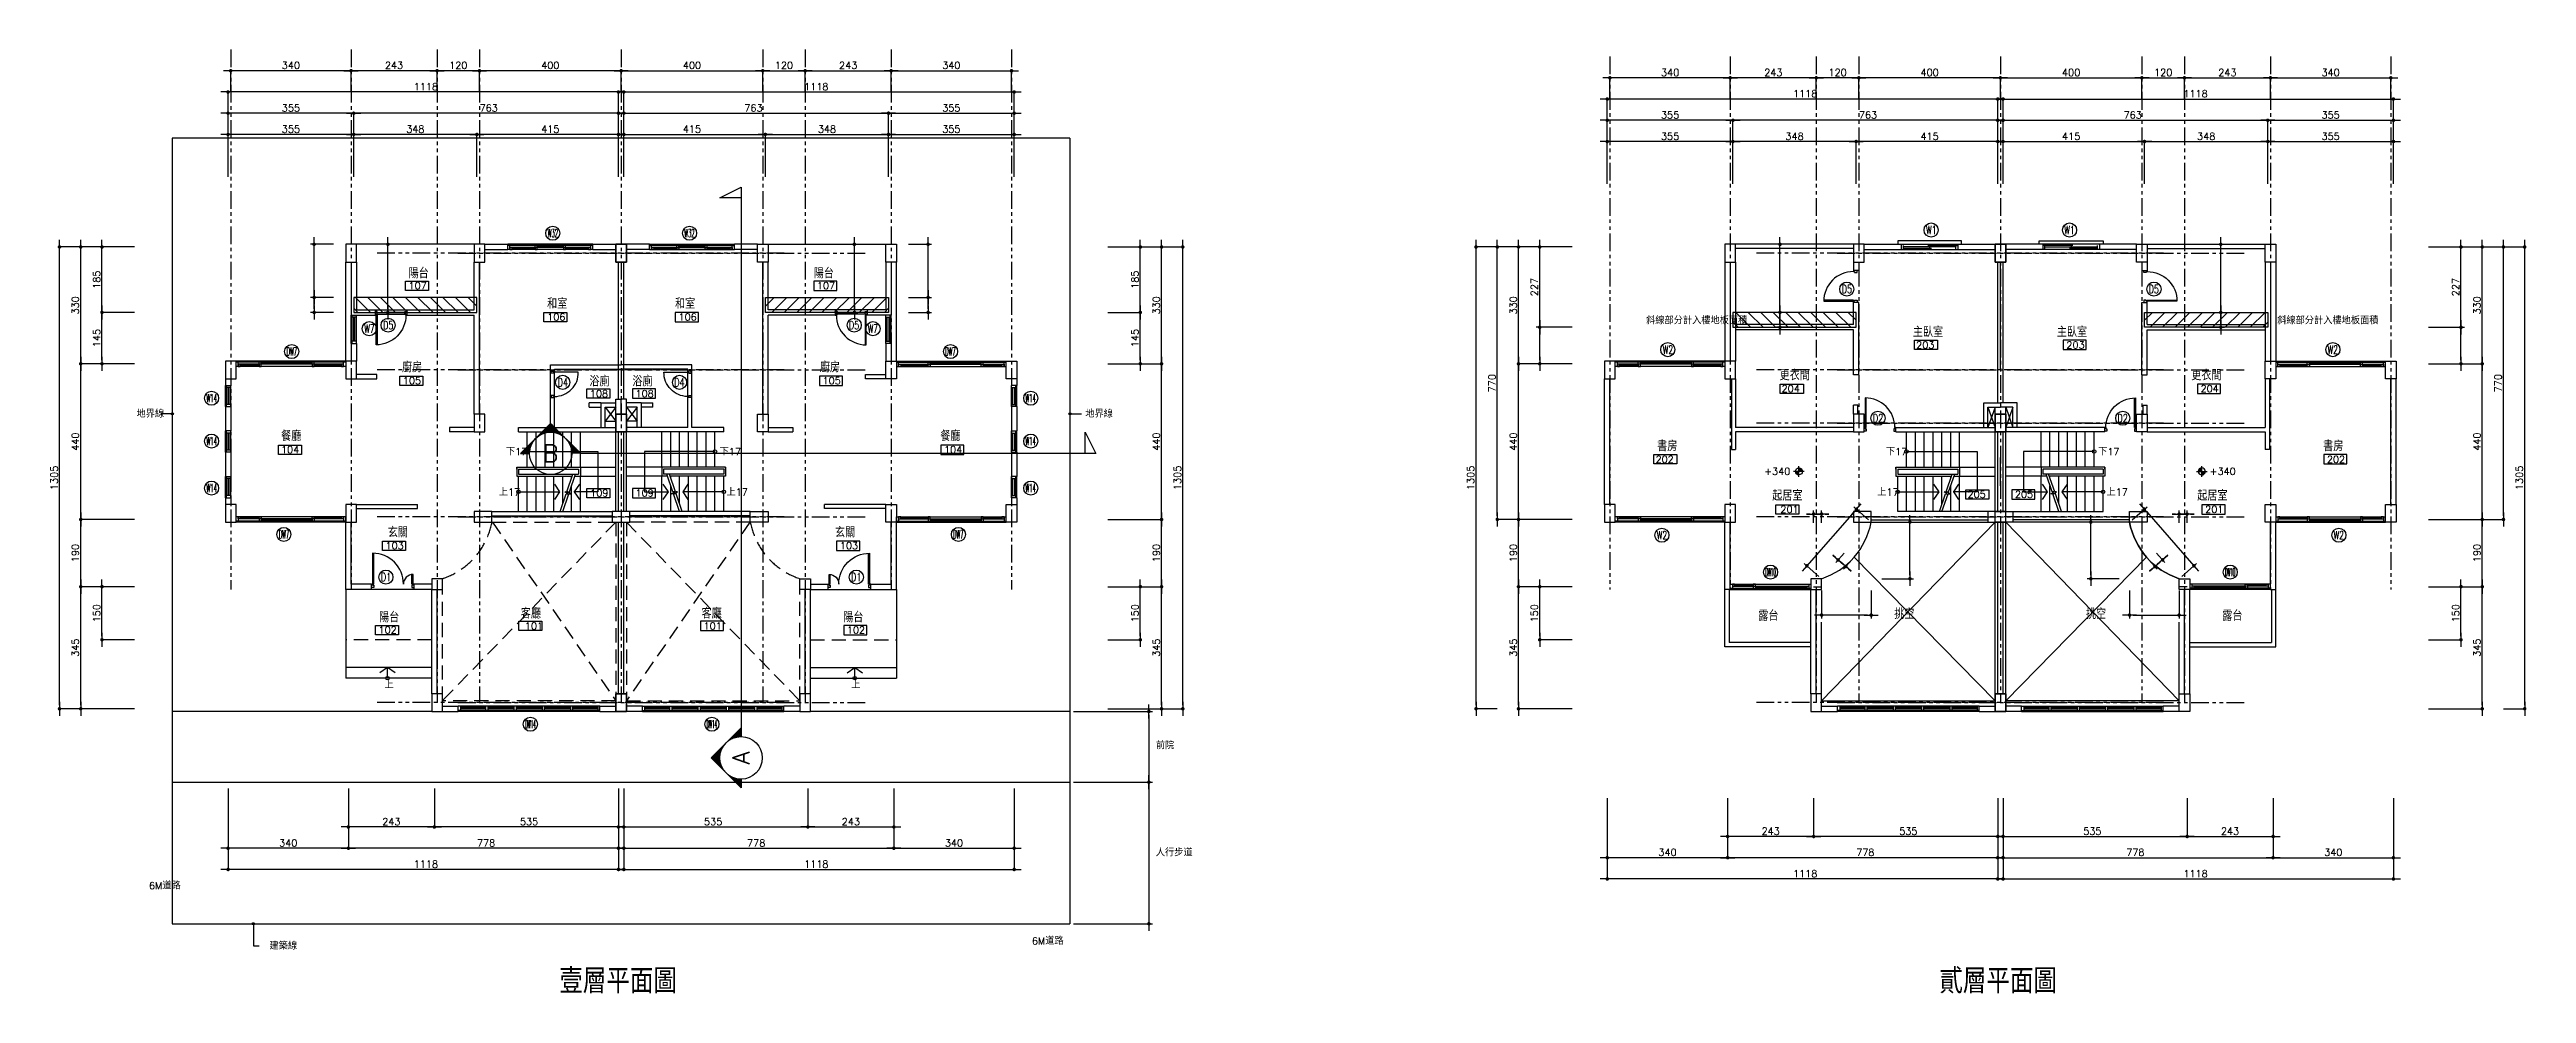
# Model space of a CAD drawing. Extents: x 24838 to 37981, y 1654 to 4322.
# Drawn here: x 24838 to 31835, y 1654 to 4322 of the extents above; entities that cross this region are included whole.
import ezdxf
from ezdxf.enums import TextEntityAlignment as Align

# ---------------------------------------------------------------- set-up
doc = ezdxf.new("R2010")
doc.units = 0
doc.header["$LTSCALE"] = 80
doc.header["$MEASUREMENT"] = 0
doc.header["$PDMODE"] = 3
doc.header["$PDSIZE"] = -5
doc.linetypes.add('DASHED', pattern=[0.75, 0.5, -0.25])
doc.linetypes.add('PHANTOM2', pattern=[1.25, 0.625, -0.125, 0.125, -0.125, 0.125, -0.125])
doc.layers.get('0').update_dxf_attribs({"linetype": 'CONTINUOUS'})
doc.layers.get('DEFPOINTS').update_dxf_attribs({"linetype": 'CONTINUOUS'})
for name, color, linetype in [('C3', 3, 'CONTINUOUS'), ('C4', 4, 'CONTINUOUS'), ('C5', 5, 'CONTINUOUS'), ('CHINA', 3, 'CONTINUOUS'), ('CHINA1', 2, 'CONTINUOUS'), ('COLUMN', 1, 'CONTINUOUS'), ('COLUMN-B', 9, 'CONTINUOUS'), ('DE-DOOR', 4, 'CONTINUOUS'), ('DIM', 4, 'CONTINUOUS'), ('DOOR', 4, 'CONTINUOUS'), ('P-POINT', 1, 'CONTINUOUS'), ('PAINT', 11, 'CONTINUOUS'), ('PEN2', 140, 'CONTINUOUS'), ('SECBEAM', 1, 'CONTINUOUS'), ('STAIR', 12, 'CONTINUOUS'), ('TEXT', 3, 'CONTINUOUS'), ('TX', 9, 'CONTINUOUS'), ('TX1', 11, 'CONTINUOUS'), ('WALL', 2, 'CONTINUOUS'), ('WALL2', 7, 'CONTINUOUS'), ('WINDOW', 6, 'CONTINUOUS')]:
    doc.layers.add(name, color=color, linetype=linetype)
doc.styles.add('AEH', font='SIMPLEX.SHX', dxfattribs={"bigfont": 'AE.SHX'})
doc.styles.add('SIMPLEX', font='SIMPLEX.SHX')
doc.styles.add('STYLE1', font='SIMPLEX.SHX', dxfattribs={"bigfont": 'JE.SHX'})
doc.dimstyles.get("Standard").update_dxf_attribs({"dimscale": 10, "dimtxt": 2, "dimasz": 1, "dimexe": 0, "dimexo": 0, "dimgap": 0.5, "dimtad": 1, "dimtoh": 1, "dimdec": 1, "dimdsep": 46, "dimtxsty": 'STYLE1', "dimblk1": 'DOT', "dimblk2": 'DOT', "dimsah": 1, "dimcen": 0.09, "dimadec": 0, "dimazin": 0, "dimtfac": 1, "dimtdec": 1, "dimtofl": 0, "dimtmove": 2, "dimatfit": 3, "dimldrblk": 'DOT', "dimfxl": 0, "dimtolj": 1, "dimarcsym": 0})

msp = doc.modelspace()

# ---------------------------------------------------------------- texts
at = {"layer": 'CHINA'}
for s, height, style, p in [('地界線', 20, 'AEH', (25083.19, 3281.82)), ('地界線', 20, 'AEH', (27763.72, 3281.82)), ('+340', 20, 'SIMPLEX', (29681.65, 3119.89)), ('+340', 20, 'SIMPLEX', (30940.2, 3119.89)), ('客廳', 30, 'AEH', (26168.86, 2713.59)), ('客廳', 30, 'AEH', (26679.72, 2713.59)), ('建築線', 20, 'AEH', (25458.9, 1778.33))]:
    msp.add_text(s, height=height, dxfattribs=dict(at, style=style)).set_placement(p)
at = {"layer": 'CHINA', "linetype": 'Continuous', "style": 'AEH'}
for s, p in [('前院', (27963.01, 2344.73)), ('人行步道', (27963.01, 2042.19))]:
    msp.add_text(s, height=20, dxfattribs=at).set_placement(p)
at = {"layer": 'CHINA1', "style": 'AEH'}
for s, p in [('壹層平面圖 ', (26277.72, 1654.3)), ('貳層平面圖 ', (30176.62, 1654.3))]:
    msp.add_text(s, height=70, dxfattribs=at).set_placement(p)
at = {"layer": 'SECBEAM', "color": 3, "style": 'SIMPLEX'}
msp.add_text('B', height=48, dxfattribs=at).set_placement((26253.27, 3180.43), align=Align.MIDDLE)
msp.add_text('A', height=48, rotation=90, dxfattribs=at).set_placement((26791.25, 2319.92), align=Align.MIDDLE)
at = {"layer": 'STAIR', "color": 3, "style": 'AEH'}
for s, p in [('下17', (26126.87, 3175.42)), ('下17', (26730.64, 3175.42)), ('下17', (30025.47, 3175.42)), ('下17', (30625.24, 3175.42)), ('上17', (26106.85, 3060.85)), ('上17', (26750.23, 3060.85)), ('上17', (30001.46, 3060.85)), ('上17', (30648.84, 3060.85)), ('上', (25783.81, 2516.16)), ('上', (27102.68, 2516.16))]:
    msp.add_text(s, height=20, dxfattribs=at).set_placement(p)
at = {"layer": 'TEXT', "style": 'SIMPLEX'}
for s, width, p, p2 in [('W32', 0.456666, (26245.02, 3791.2), (26274.16, 3791.2)), ('W32', 0.456666, (26630.66, 3791.2), (26659.81, 3791.2)), ('W1', 0.913332, (30139.28, 3800.13), (30168.43, 3800.13)), ('W1', 0.913332, (30529.61, 3800.13), (30558.75, 3800.13)), ('D5', 0.756761, (29900.86, 3633.18), (29930.01, 3633.18)), ('D5', 0.756761, (30768.03, 3633.18), (30797.17, 3633.18)), ('W7', 0.697017, (25726.67, 3521.32), (25755.82, 3521.32)), ('D5', 0.756761, (25779.81, 3531.27), (25808.95, 3531.27)), ('D5', 0.756761, (27095.87, 3531.27), (27125.02, 3531.27)), ('W7', 0.697017, (27149, 3521.32), (27178.15, 3521.32)), ('DW7', 0.448926, (25507.52, 3456.7), (25536.67, 3456.7)), ('DW7', 0.448926, (27368.16, 3456.7), (27397.3, 3456.7)), ('W2', 0.697017, (29395.35, 3462.18), (29424.5, 3462.18)), ('W2', 0.697017, (31273.54, 3462.18), (31302.69, 3462.18)), ('D4', 0.73574, (26273.14, 3369.7), (26302.29, 3369.7)), ('D4', 0.73574, (26602.53, 3369.7), (26631.68, 3369.7)), ('W14', 0.481575, (25280.98, 3324.8), (25310.13, 3324.8)), ('W14', 0.481575, (27594.69, 3324.8), (27623.84, 3324.8)), ('D2', 0.756761, (29989.03, 3268.43), (30018.18, 3268.43)), ('D2', 0.756761, (30679.86, 3268.43), (30709.01, 3268.43)), ('W14', 0.481575, (25280.98, 3203.55), (25310.13, 3203.55)), ('W14', 0.481575, (27594.69, 3203.55), (27623.84, 3203.55)), ('W14', 0.481575, (25280.98, 3070.86), (25310.13, 3070.86)), ('W14', 0.481575, (27594.69, 3070.86), (27623.84, 3070.86)), ('DW7', 0.448926, (25485.3, 2940.04), (25514.44, 2940.04)), ('DW7', 0.448926, (27390.38, 2940.04), (27419.53, 2940.04)), ('W2', 0.697017, (29378.47, 2937.66), (29407.61, 2937.66)), ('W2', 0.697017, (31290.42, 2937.66), (31319.57, 2937.66)), ('D1', 1.018716, (25773.72, 2819.36), (25802.87, 2819.36)), ('D1', 1.018716, (27101.95, 2819.36), (27131.1, 2819.36)), ('DW10', 0.353155, (29685.46, 2833.37), (29714.6, 2833.37)), ('DW10', 0.353155, (30983.44, 2833.37), (31012.58, 2833.37)), ('DW14', 0.348508, (26181.81, 2403.58), (26210.96, 2403.58)), ('DW14', 0.348508, (26693.86, 2403.58), (26723.01, 2403.58))]:
    msp.add_text(s, height=23.109, dxfattribs=dict(at, width=width)).set_placement(p, p2, align=Align.FIT)
at = {"layer": 'TEXT', "style": 'AEH'}
for s, height, p in [('陽台', 30, (25851.97, 3674.83)), ('陽台', 30, (26996.61, 3674.83)), ('和室', 30, (26243.29, 3589)), ('和室', 30, (26604.66, 3589)), ('斜線部分計入樓地板面積', 20, (29348.1, 3545.71)), ('主臥室', 30, (30101.86, 3508.82)), ('主臥室', 30, (30508.67, 3508.82)), ('斜線部分計入樓地板面積', 20, (31131.13, 3545.71)), ('廚房', 30, (25833.53, 3409.5)), ('廚房', 30, (27013.8, 3409.5)), ('浴廁', 30, (26362.64, 3369.64)), ('浴廁', 30, (26484.06, 3369.64)), ('更衣間', 30, (29725.3, 3386.83)), ('更衣間', 30, (30888.37, 3386.83)), ('餐廳', 30, (25491.84, 3215.24)), ('餐廳', 30, (27354.23, 3215.24)), ('書房', 30, (29379.49, 3186.48)), ('書房', 30, (31261.04, 3186.48)), ('起居室', 30, (29704.6, 3046.71)), ('起居室', 30, (30905.31, 3046.71)), ('玄關', 30, (25793.19, 2942.74)), ('玄關', 30, (27056.63, 2942.74)), ('陽台', 30, (25768.58, 2702.83)), ('陽台', 30, (27079.99, 2702.83)), ('露台', 30, (29665.14, 2707.14)), ('挑空', 30, (30049, 2712.4)), ('挑空', 30, (30590.91, 2712.4)), ('露台', 30, (30976.02, 2707.14))]:
    msp.add_text(s, height=height, dxfattribs=at).set_placement(p)
at = {"layer": 'TX', "style": 'SIMPLEX'}
for s, p in [('107', (25851.56, 3644.4)), ('107', (27005.64, 3644.4)), ('106', (26243.6, 3555.82)), ('106', (26614.56, 3555.82)), ('203', (30111, 3476.94)), ('203', (30535.61, 3476.94)), ('105', (25835.53, 3376.08)), ('108', (26364.01, 3339.47)), ('108', (26493.19, 3339.47)), ('105', (27021.68, 3376.08)), ('204', (29731.03, 3353)), ('204', (30914.62, 3353)), ('104', (25491.56, 3180.98)), ('104', (27364.69, 3180.98)), ('202', (29374.95, 3153.94)), ('202', (31271.66, 3153.94)), ('109', (26364.96, 3058.16)), ('109', (26493.19, 3058.16)), ('201', (29727.63, 3012.14)), ('205', (30256.38, 3054.7)), ('205', (30390.23, 3054.7)), ('201', (30927.56, 3012.14)), ('103', (25786.84, 2909.27)), ('103', (27070.37, 2909.27)), ('102', (25766.92, 2671.13)), ('101', (26180.23, 2682.96)), ('101', (26685.54, 2682.96)), ('102', (27090.28, 2671.13))]:
    msp.add_text(s, height=20, dxfattribs=at).set_placement(p)
at = {"layer": 'TX1', "linetype": 'Continuous', "style": 'AEH'}
for p in [(25118.31, 1948.67), (27612.79, 1792.47)]:
    msp.add_text('6M道路', height=20, dxfattribs=at).set_placement(p)

# ---------------------------------------------------------------- blocks, each defined once
blk = doc.blocks.new('DOT')
blk.add_line((-2, 0), (2, 0))
at = {"const_width": 0.5}
blk.add_lwpolyline([(-0.25, 0, 1), (0.25, 0, 1)], format="xyb", close=True, dxfattribs=at)
blk = doc.blocks.new('*D27')
at = {"layer": 'DEFPOINTS', "color": 0}
for p in [(27215.4, 4201.7), (27555.4, 4261.7), (27555.4, 4201.7)]:
    blk.add_point(p, dxfattribs=at)
at = {"layer": 'DIM', "color": 0, "lineweight": -2}
for p, q in [((27215.4, 4201.7), (27215.4, 4261.7)), ((27225.4, 4261.7), (27545.4, 4261.7)), ((27555.4, 4201.7), (27555.4, 4261.7))]:
    blk.add_line(p, q, dxfattribs=at)
at = {"layer": 'DIM', "color": 0, "lineweight": -2, "xscale": 10, "yscale": 10, "zscale": 10, "rotation": 180}
blk.add_blockref('DOT', (27215.4, 4261.7), dxfattribs=at)
at = {"layer": 'DIM', "color": 0, "lineweight": -2, "xscale": 10, "yscale": 10, "zscale": 10}
blk.add_blockref('DOT', (27555.4, 4261.7), dxfattribs=at)
at = {"layer": 'DIM', "color": 0, "insert": (27385.4, 4276.7), "char_height": 20, "attachment_point": 5, "style": 'STYLE1'}
blk.add_mtext('\\A1;340', dxfattribs=at)
blk = doc.blocks.new('*D28')
at = {"layer": 'DEFPOINTS', "color": 0}
for p in [(26972.4, 4201.7), (27215.4, 4261.7), (27215.4, 4201.7)]:
    blk.add_point(p, dxfattribs=at)
at = {"layer": 'DIM', "color": 0, "lineweight": -2}
for p, q in [((26972.4, 4201.7), (26972.4, 4261.7)), ((26982.4, 4261.7), (27205.4, 4261.7)), ((27215.4, 4201.7), (27215.4, 4261.7))]:
    blk.add_line(p, q, dxfattribs=at)
at = {"layer": 'DIM', "color": 0, "lineweight": -2, "xscale": 10, "yscale": 10, "zscale": 10, "rotation": 180}
blk.add_blockref('DOT', (26972.4, 4261.7), dxfattribs=at)
at = {"layer": 'DIM', "color": 0, "lineweight": -2, "xscale": 10, "yscale": 10, "zscale": 10}
blk.add_blockref('DOT', (27215.4, 4261.7), dxfattribs=at)
at = {"layer": 'DIM', "color": 0, "insert": (27093.9, 4276.7), "char_height": 20, "attachment_point": 5, "style": 'STYLE1'}
blk.add_mtext('\\A1;243', dxfattribs=at)
blk = doc.blocks.new('*D29')
at = {"layer": 'DEFPOINTS', "color": 0}
for p in [(26852.4, 4201.7), (26972.4, 4261.7), (26972.4, 4201.7)]:
    blk.add_point(p, dxfattribs=at)
at = {"layer": 'DIM', "color": 0, "lineweight": -2}
for p, q in [((26852.4, 4201.7), (26852.4, 4261.7)), ((26862.4, 4261.7), (26962.4, 4261.7)), ((26972.4, 4201.7), (26972.4, 4261.7))]:
    blk.add_line(p, q, dxfattribs=at)
at = {"layer": 'DIM', "color": 0, "lineweight": -2, "xscale": 10, "yscale": 10, "zscale": 10, "rotation": 180}
blk.add_blockref('DOT', (26852.4, 4261.7), dxfattribs=at)
at = {"layer": 'DIM', "color": 0, "lineweight": -2, "xscale": 10, "yscale": 10, "zscale": 10}
blk.add_blockref('DOT', (26972.4, 4261.7), dxfattribs=at)
at = {"layer": 'DIM', "color": 0, "insert": (26912.4, 4276.7), "char_height": 20, "attachment_point": 5, "style": 'STYLE1'}
blk.add_mtext('\\A1;120', dxfattribs=at)
blk = doc.blocks.new('*D30')
at = {"layer": 'DEFPOINTS', "color": 0}
for p in [(26452.4, 4201.7), (26852.4, 4261.7), (26852.4, 4201.7)]:
    blk.add_point(p, dxfattribs=at)
at = {"layer": 'DIM', "color": 0, "lineweight": -2}
for p, q in [((26452.4, 4201.7), (26452.4, 4261.7)), ((26462.4, 4261.7), (26842.4, 4261.7)), ((26852.4, 4201.7), (26852.4, 4261.7))]:
    blk.add_line(p, q, dxfattribs=at)
at = {"layer": 'DIM', "color": 0, "lineweight": -2, "xscale": 10, "yscale": 10, "zscale": 10, "rotation": 180}
blk.add_blockref('DOT', (26452.4, 4261.7), dxfattribs=at)
at = {"layer": 'DIM', "color": 0, "lineweight": -2, "xscale": 10, "yscale": 10, "zscale": 10}
blk.add_blockref('DOT', (26852.4, 4261.7), dxfattribs=at)
at = {"layer": 'DIM', "color": 0, "insert": (26652.4, 4276.7), "char_height": 20, "attachment_point": 5, "style": 'STYLE1'}
blk.add_mtext('\\A1;400', dxfattribs=at)
blk = doc.blocks.new('*D52')
at = {"layer": 'DEFPOINTS', "color": 0}
for p in [(27827.6, 2803.7), (27979.2, 2803.7), (27827.6, 2458.7)]:
    blk.add_point(p, dxfattribs=at)
at = {"layer": 'DIM', "color": 0, "lineweight": -2}
for p, q in [((27827.6, 2803.7), (27979.2, 2803.7)), ((27979.2, 2468.7), (27979.2, 2793.7)), ((27827.6, 2458.7), (27979.2, 2458.7))]:
    blk.add_line(p, q, dxfattribs=at)
at = {"layer": 'DIM', "color": 0, "lineweight": -2, "xscale": 10, "yscale": 10, "zscale": 10}
for p, rotation in [((27979.2, 2803.7), 90), ((27979.2, 2458.7), 270)]:
    blk.add_blockref('DOT', p, dxfattribs=dict(at, rotation=rotation))
at = {"layer": 'DIM', "color": 0, "insert": (27964.2, 2631.2), "char_height": 20, "attachment_point": 5, "rotation": 90, "style": 'STYLE1'}
blk.add_mtext('\\A1;345', dxfattribs=at)
blk = doc.blocks.new('*D53')
at = {"layer": 'DEFPOINTS', "color": 0}
for p in [(27827.6, 2993.7), (27979.2, 2993.7), (27827.6, 2803.7)]:
    blk.add_point(p, dxfattribs=at)
at = {"layer": 'DIM', "color": 0, "lineweight": -2}
for p, q in [((27827.6, 2993.7), (27979.2, 2993.7)), ((27979.2, 2813.7), (27979.2, 2983.7)), ((27827.6, 2803.7), (27979.2, 2803.7))]:
    blk.add_line(p, q, dxfattribs=at)
at = {"layer": 'DIM', "color": 0, "lineweight": -2, "xscale": 10, "yscale": 10, "zscale": 10}
for p, rotation in [((27979.2, 2993.7), 90), ((27979.2, 2803.7), 270)]:
    blk.add_blockref('DOT', p, dxfattribs=dict(at, rotation=rotation))
at = {"layer": 'DIM', "color": 0, "insert": (27964.2, 2898.7), "char_height": 20, "attachment_point": 5, "rotation": 90, "style": 'STYLE1'}
blk.add_mtext('\\A1;190', dxfattribs=at)
blk = doc.blocks.new('*D54')
at = {"layer": 'DEFPOINTS', "color": 0}
for p in [(27827.6, 3433.7), (27979.2, 3433.7), (27827.6, 2993.7)]:
    blk.add_point(p, dxfattribs=at)
at = {"layer": 'DIM', "color": 0, "lineweight": -2}
for p, q in [((27827.6, 3433.7), (27979.2, 3433.7)), ((27979.2, 3003.7), (27979.2, 3423.7)), ((27827.6, 2993.7), (27979.2, 2993.7))]:
    blk.add_line(p, q, dxfattribs=at)
at = {"layer": 'DIM', "color": 0, "lineweight": -2, "xscale": 10, "yscale": 10, "zscale": 10}
for p, rotation in [((27979.2, 3433.7), 90), ((27979.2, 2993.7), 270)]:
    blk.add_blockref('DOT', p, dxfattribs=dict(at, rotation=rotation))
at = {"layer": 'DIM', "color": 0, "insert": (27964.2, 3213.7), "char_height": 20, "attachment_point": 5, "rotation": 90, "style": 'STYLE1'}
blk.add_mtext('\\A1;440', dxfattribs=at)
blk = doc.blocks.new('*D55')
at = {"layer": 'DEFPOINTS', "color": 0}
for p in [(27827.6, 3578.7), (27919.2, 3578.7), (27827.6, 3433.7)]:
    blk.add_point(p, dxfattribs=at)
at = {"layer": 'DIM', "color": 0, "lineweight": -2}
for p, q in [((27827.6, 3578.7), (27919.2, 3578.7)), ((27919.2, 3443.7), (27919.2, 3568.7)), ((27827.6, 3433.7), (27919.2, 3433.7))]:
    blk.add_line(p, q, dxfattribs=at)
at = {"layer": 'DIM', "color": 0, "lineweight": -2, "xscale": 10, "yscale": 10, "zscale": 10}
for p, rotation in [((27919.2, 3578.7), 90), ((27919.2, 3433.7), 270)]:
    blk.add_blockref('DOT', p, dxfattribs=dict(at, rotation=rotation))
at = {"layer": 'DIM', "color": 0, "insert": (27904.2, 3506.2), "char_height": 20, "attachment_point": 5, "rotation": 90, "style": 'STYLE1'}
blk.add_mtext('\\A1;145', dxfattribs=at)
blk = doc.blocks.new('*D56')
at = {"layer": 'DEFPOINTS', "color": 0}
for p in [(27827.6, 2803.7), (27919.2, 2803.7), (27827.6, 2653.7)]:
    blk.add_point(p, dxfattribs=at)
at = {"layer": 'DIM', "color": 0, "lineweight": -2}
for p, q in [((27827.6, 2803.7), (27919.2, 2803.7)), ((27919.2, 2663.7), (27919.2, 2793.7)), ((27827.6, 2653.7), (27919.2, 2653.7))]:
    blk.add_line(p, q, dxfattribs=at)
at = {"layer": 'DIM', "color": 0, "lineweight": -2, "xscale": 10, "yscale": 10, "zscale": 10}
for p, rotation in [((27919.2, 2803.7), 90), ((27919.2, 2653.7), 270)]:
    blk.add_blockref('DOT', p, dxfattribs=dict(at, rotation=rotation))
at = {"layer": 'DIM', "color": 0, "insert": (27904.2, 2728.7), "char_height": 20, "attachment_point": 5, "rotation": 90, "style": 'STYLE1'}
blk.add_mtext('\\A1;150', dxfattribs=at)
blk = doc.blocks.new('*D57')
at = {"layer": 'DEFPOINTS', "color": 0}
for p in [(27887.6, 3763.7), (27919.2, 3763.7), (27887.6, 3578.7)]:
    blk.add_point(p, dxfattribs=at)
at = {"layer": 'DIM', "color": 0, "lineweight": -2}
for p, q in [((27887.6, 3763.7), (27919.2, 3763.7)), ((27919.2, 3588.7), (27919.2, 3753.7)), ((27887.6, 3578.7), (27919.2, 3578.7))]:
    blk.add_line(p, q, dxfattribs=at)
at = {"layer": 'DIM', "color": 0, "lineweight": -2, "xscale": 10, "yscale": 10, "zscale": 10}
for p, rotation in [((27919.2, 3763.7), 90), ((27919.2, 3578.7), 270)]:
    blk.add_blockref('DOT', p, dxfattribs=dict(at, rotation=rotation))
at = {"layer": 'DIM', "color": 0, "insert": (27904.2, 3671.2), "char_height": 20, "attachment_point": 5, "rotation": 90, "style": 'STYLE1'}
blk.add_mtext('\\A1;185', dxfattribs=at)
blk = doc.blocks.new('*D58')
at = {"layer": 'DEFPOINTS', "color": 0}
for p in [(27827.6, 3763.7), (28039.2, 3763.7), (27827.6, 2458.7)]:
    blk.add_point(p, dxfattribs=at)
at = {"layer": 'DIM', "color": 0, "lineweight": -2}
for p, q in [((27827.6, 3763.7), (28039.2, 3763.7)), ((28039.2, 2468.7), (28039.2, 3753.7)), ((27827.6, 2458.7), (28039.2, 2458.7))]:
    blk.add_line(p, q, dxfattribs=at)
at = {"layer": 'DIM', "color": 0, "lineweight": -2, "xscale": 10, "yscale": 10, "zscale": 10}
for p, rotation in [((28039.2, 3763.7), 90), ((28039.2, 2458.7), 270)]:
    blk.add_blockref('DOT', p, dxfattribs=dict(at, rotation=rotation))
at = {"layer": 'DIM', "color": 0, "insert": (28024.2, 3111.2), "char_height": 20, "attachment_point": 5, "rotation": 90, "style": 'STYLE1'}
blk.add_mtext('\\A1;1305', dxfattribs=at)
blk = doc.blocks.new('*D59')
at = {"layer": 'DEFPOINTS', "color": 0}
for p in [(26444.9, 2233.1), (26979.9, 2233.1), (26979.9, 2124.6)]:
    blk.add_point(p, dxfattribs=at)
at = {"layer": 'DIM', "color": 0, "lineweight": -2}
for p, q in [((26444.9, 2233.1), (26444.9, 2124.6)), ((26979.9, 2233.1), (26979.9, 2124.6)), ((26454.9, 2124.6), (26969.9, 2124.6))]:
    blk.add_line(p, q, dxfattribs=at)
at = {"layer": 'DIM', "color": 0, "lineweight": -2, "xscale": 10, "yscale": 10, "zscale": 10, "rotation": 180}
blk.add_blockref('DOT', (26444.9, 2124.6), dxfattribs=at)
at = {"layer": 'DIM', "color": 0, "lineweight": -2, "xscale": 10, "yscale": 10, "zscale": 10}
blk.add_blockref('DOT', (26979.9, 2124.6), dxfattribs=at)
at = {"layer": 'DIM', "color": 0, "insert": (26712.4, 2139.6), "char_height": 20, "attachment_point": 5, "style": 'STYLE1'}
blk.add_mtext('\\A1;535', dxfattribs=at)
blk = doc.blocks.new('*D60')
at = {"layer": 'DEFPOINTS', "color": 0}
for p in [(26979.9, 2233.1), (27222.9, 2233.1), (27222.9, 2124.6)]:
    blk.add_point(p, dxfattribs=at)
at = {"layer": 'DIM', "color": 0, "lineweight": -2}
for p, q in [((26979.9, 2233.1), (26979.9, 2124.6)), ((27222.9, 2233.1), (27222.9, 2124.6)), ((26989.9, 2124.6), (27212.9, 2124.6))]:
    blk.add_line(p, q, dxfattribs=at)
at = {"layer": 'DIM', "color": 0, "lineweight": -2, "xscale": 10, "yscale": 10, "zscale": 10, "rotation": 180}
blk.add_blockref('DOT', (26979.9, 2124.6), dxfattribs=at)
at = {"layer": 'DIM', "color": 0, "lineweight": -2, "xscale": 10, "yscale": 10, "zscale": 10}
blk.add_blockref('DOT', (27222.9, 2124.6), dxfattribs=at)
at = {"layer": 'DIM', "color": 0, "insert": (27101.4, 2139.6), "char_height": 20, "attachment_point": 5, "style": 'STYLE1'}
blk.add_mtext('\\A1;243', dxfattribs=at)
blk = doc.blocks.new('*D61')
at = {"layer": 'DEFPOINTS', "color": 0}
for p in [(27222.9, 2233.1), (27562.9, 2233.1), (27562.9, 2064.6)]:
    blk.add_point(p, dxfattribs=at)
at = {"layer": 'DIM', "color": 0, "lineweight": -2}
for p, q in [((27222.9, 2233.1), (27222.9, 2064.6)), ((27562.9, 2233.1), (27562.9, 2064.6)), ((27232.9, 2064.6), (27552.9, 2064.6))]:
    blk.add_line(p, q, dxfattribs=at)
at = {"layer": 'DIM', "color": 0, "lineweight": -2, "xscale": 10, "yscale": 10, "zscale": 10, "rotation": 180}
blk.add_blockref('DOT', (27222.9, 2064.6), dxfattribs=at)
at = {"layer": 'DIM', "color": 0, "lineweight": -2, "xscale": 10, "yscale": 10, "zscale": 10}
blk.add_blockref('DOT', (27562.9, 2064.6), dxfattribs=at)
at = {"layer": 'DIM', "color": 0, "insert": (27392.9, 2079.6), "char_height": 20, "attachment_point": 5, "style": 'STYLE1'}
blk.add_mtext('\\A1;340', dxfattribs=at)
blk = doc.blocks.new('*D62')
at = {"layer": 'DEFPOINTS', "color": 0}
for p in [(26444.9, 2233.1), (27222.9, 2233.1), (27222.9, 2064.6)]:
    blk.add_point(p, dxfattribs=at)
at = {"layer": 'DIM', "color": 0, "lineweight": -2}
for p, q in [((26444.9, 2233.1), (26444.9, 2064.6)), ((27222.9, 2233.1), (27222.9, 2064.6)), ((26454.9, 2064.6), (27212.9, 2064.6))]:
    blk.add_line(p, q, dxfattribs=at)
at = {"layer": 'DIM', "color": 0, "lineweight": -2, "xscale": 10, "yscale": 10, "zscale": 10, "rotation": 180}
blk.add_blockref('DOT', (26444.9, 2064.6), dxfattribs=at)
at = {"layer": 'DIM', "color": 0, "lineweight": -2, "xscale": 10, "yscale": 10, "zscale": 10}
blk.add_blockref('DOT', (27222.9, 2064.6), dxfattribs=at)
at = {"layer": 'DIM', "color": 0, "insert": (26833.9, 2079.6), "char_height": 20, "attachment_point": 5, "style": 'STYLE1'}
blk.add_mtext('\\A1;778', dxfattribs=at)
blk = doc.blocks.new('*D63')
at = {"layer": 'DEFPOINTS', "color": 0}
for p in [(26444.9, 2233.1), (27562.9, 2233.1), (27562.9, 2004.6)]:
    blk.add_point(p, dxfattribs=at)
at = {"layer": 'DIM', "color": 0, "lineweight": -2}
for p, q in [((26444.9, 2233.1), (26444.9, 2004.6)), ((27562.9, 2233.1), (27562.9, 2004.6)), ((26454.9, 2004.6), (27552.9, 2004.6))]:
    blk.add_line(p, q, dxfattribs=at)
at = {"layer": 'DIM', "color": 0, "lineweight": -2, "xscale": 10, "yscale": 10, "zscale": 10, "rotation": 180}
blk.add_blockref('DOT', (26444.9, 2004.6), dxfattribs=at)
at = {"layer": 'DIM', "color": 0, "lineweight": -2, "xscale": 10, "yscale": 10, "zscale": 10}
blk.add_blockref('DOT', (27562.9, 2004.6), dxfattribs=at)
at = {"layer": 'DIM', "color": 0, "insert": (27003.9, 2019.6), "char_height": 20, "attachment_point": 5, "style": 'STYLE1'}
blk.add_mtext('\\A1;1118', dxfattribs=at)
blk = doc.blocks.new('*D64')
at = {"layer": 'DEFPOINTS', "color": 0}
for p in [(27207.9, 4141.7), (26444.9, 4081.7), (27207.9, 4081.7)]:
    blk.add_point(p, dxfattribs=at)
at = {"layer": 'DIM', "color": 0, "lineweight": -2}
for p, q in [((26444.9, 4081.7), (26444.9, 4141.7)), ((26454.9, 4141.7), (27197.9, 4141.7)), ((27207.9, 4081.7), (27207.9, 4141.7))]:
    blk.add_line(p, q, dxfattribs=at)
at = {"layer": 'DIM', "color": 0, "lineweight": -2, "xscale": 10, "yscale": 10, "zscale": 10, "rotation": 180}
blk.add_blockref('DOT', (26444.9, 4141.7), dxfattribs=at)
at = {"layer": 'DIM', "color": 0, "lineweight": -2, "xscale": 10, "yscale": 10, "zscale": 10}
blk.add_blockref('DOT', (27207.9, 4141.7), dxfattribs=at)
at = {"layer": 'DIM', "color": 0, "insert": (26826.4, 4156.7), "char_height": 20, "attachment_point": 5, "style": 'STYLE1'}
blk.add_mtext('\\A1;763', dxfattribs=at)
blk = doc.blocks.new('*D65')
at = {"layer": 'DEFPOINTS', "color": 0}
for p in [(27562.9, 4141.7), (27207.9, 4081.7), (27562.9, 4081.7)]:
    blk.add_point(p, dxfattribs=at)
at = {"layer": 'DIM', "color": 0, "lineweight": -2}
for p, q in [((27207.9, 4081.7), (27207.9, 4141.7)), ((27217.9, 4141.7), (27552.9, 4141.7)), ((27562.9, 4081.7), (27562.9, 4141.7))]:
    blk.add_line(p, q, dxfattribs=at)
at = {"layer": 'DIM', "color": 0, "lineweight": -2, "xscale": 10, "yscale": 10, "zscale": 10, "rotation": 180}
blk.add_blockref('DOT', (27207.9, 4141.7), dxfattribs=at)
at = {"layer": 'DIM', "color": 0, "lineweight": -2, "xscale": 10, "yscale": 10, "zscale": 10}
blk.add_blockref('DOT', (27562.9, 4141.7), dxfattribs=at)
at = {"layer": 'DIM', "color": 0, "insert": (27385.4, 4156.7), "char_height": 20, "attachment_point": 5, "style": 'STYLE1'}
blk.add_mtext('\\A1;355', dxfattribs=at)
blk = doc.blocks.new('*D66')
at = {"layer": 'DEFPOINTS', "color": 0}
for p in [(27562.9, 4201.7), (26444.9, 4081.7), (27562.9, 4081.7)]:
    blk.add_point(p, dxfattribs=at)
at = {"layer": 'DIM', "color": 0, "lineweight": -2}
for p, q in [((26444.9, 4081.7), (26444.9, 4201.7)), ((26454.9, 4201.7), (27552.9, 4201.7)), ((27562.9, 4081.7), (27562.9, 4201.7))]:
    blk.add_line(p, q, dxfattribs=at)
at = {"layer": 'DIM', "color": 0, "lineweight": -2, "xscale": 10, "yscale": 10, "zscale": 10, "rotation": 180}
blk.add_blockref('DOT', (26444.9, 4201.7), dxfattribs=at)
at = {"layer": 'DIM', "color": 0, "lineweight": -2, "xscale": 10, "yscale": 10, "zscale": 10}
blk.add_blockref('DOT', (27562.9, 4201.7), dxfattribs=at)
at = {"layer": 'DIM', "color": 0, "insert": (27003.9, 4216.7), "char_height": 20, "attachment_point": 5, "style": 'STYLE1'}
blk.add_mtext('\\A1;1118', dxfattribs=at)
blk = doc.blocks.new('*D67')
at = {"layer": 'DEFPOINTS', "color": 0}
for p in [(26859.9, 4081.7), (26444.9, 3961.7), (26859.9, 3961.7)]:
    blk.add_point(p, dxfattribs=at)
at = {"layer": 'DIM', "color": 0, "lineweight": -2}
for p, q in [((26444.9, 3961.7), (26444.9, 4081.7)), ((26454.9, 4081.7), (26849.9, 4081.7)), ((26859.9, 3961.7), (26859.9, 4081.7))]:
    blk.add_line(p, q, dxfattribs=at)
at = {"layer": 'DIM', "color": 0, "lineweight": -2, "xscale": 10, "yscale": 10, "zscale": 10, "rotation": 180}
blk.add_blockref('DOT', (26444.9, 4081.7), dxfattribs=at)
at = {"layer": 'DIM', "color": 0, "lineweight": -2, "xscale": 10, "yscale": 10, "zscale": 10}
blk.add_blockref('DOT', (26859.9, 4081.7), dxfattribs=at)
at = {"layer": 'DIM', "color": 0, "insert": (26652.4, 4096.7), "char_height": 20, "attachment_point": 5, "style": 'STYLE1'}
blk.add_mtext('\\A1;415', dxfattribs=at)
blk = doc.blocks.new('*D68')
at = {"layer": 'DEFPOINTS', "color": 0}
for p in [(27207.9, 4081.7), (26859.9, 3961.7), (27207.9, 3961.7)]:
    blk.add_point(p, dxfattribs=at)
at = {"layer": 'DIM', "color": 0, "lineweight": -2}
for p, q in [((26859.9, 3961.7), (26859.9, 4081.7)), ((26869.9, 4081.7), (27197.9, 4081.7)), ((27207.9, 3961.7), (27207.9, 4081.7))]:
    blk.add_line(p, q, dxfattribs=at)
at = {"layer": 'DIM', "color": 0, "lineweight": -2, "xscale": 10, "yscale": 10, "zscale": 10, "rotation": 180}
blk.add_blockref('DOT', (26859.9, 4081.7), dxfattribs=at)
at = {"layer": 'DIM', "color": 0, "lineweight": -2, "xscale": 10, "yscale": 10, "zscale": 10}
blk.add_blockref('DOT', (27207.9, 4081.7), dxfattribs=at)
at = {"layer": 'DIM', "color": 0, "insert": (27033.9, 4096.7), "char_height": 20, "attachment_point": 5, "style": 'STYLE1'}
blk.add_mtext('\\A1;348', dxfattribs=at)
blk = doc.blocks.new('*D69')
at = {"layer": 'DEFPOINTS', "color": 0}
for p in [(27562.9, 4081.7), (27207.9, 3961.7), (27562.9, 3961.7)]:
    blk.add_point(p, dxfattribs=at)
at = {"layer": 'DIM', "color": 0, "lineweight": -2}
for p, q in [((27207.9, 3961.7), (27207.9, 4081.7)), ((27217.9, 4081.7), (27552.9, 4081.7)), ((27562.9, 3961.7), (27562.9, 4081.7))]:
    blk.add_line(p, q, dxfattribs=at)
at = {"layer": 'DIM', "color": 0, "lineweight": -2, "xscale": 10, "yscale": 10, "zscale": 10, "rotation": 180}
blk.add_blockref('DOT', (27207.9, 4081.7), dxfattribs=at)
at = {"layer": 'DIM', "color": 0, "lineweight": -2, "xscale": 10, "yscale": 10, "zscale": 10}
blk.add_blockref('DOT', (27562.9, 4081.7), dxfattribs=at)
at = {"layer": 'DIM', "color": 0, "insert": (27385.4, 4096.7), "char_height": 20, "attachment_point": 5, "style": 'STYLE1'}
blk.add_mtext('\\A1;355', dxfattribs=at)
blk = doc.blocks.new('*D101')
at = {"layer": 'DEFPOINTS', "color": 0}
for p in [(27837.6, 3763.7), (27979.2, 3763.7), (27837.6, 3433.7)]:
    blk.add_point(p, dxfattribs=at)
at = {"layer": 'DIM', "color": 0, "lineweight": -2}
for p, q in [((27837.6, 3763.7), (27979.2, 3763.7)), ((27979.2, 3443.7), (27979.2, 3753.7)), ((27837.6, 3433.7), (27979.2, 3433.7))]:
    blk.add_line(p, q, dxfattribs=at)
at = {"layer": 'DIM', "color": 0, "lineweight": -2, "xscale": 10, "yscale": 10, "zscale": 10}
for p, rotation in [((27979.2, 3763.7), 90), ((27979.2, 3433.7), 270)]:
    blk.add_blockref('DOT', p, dxfattribs=dict(at, rotation=rotation))
at = {"layer": 'DIM', "color": 0, "insert": (27964.2, 3598.7), "char_height": 20, "attachment_point": 5, "rotation": 90, "style": 'STYLE1'}
blk.add_mtext('\\A1;330', dxfattribs=at)
blk = doc.blocks.new('*D137')
at = {"layer": 'DEFPOINTS', "color": 0}
for p in [(27720.4, 2251.2), (27720.4, 1851.2), (27943.4, 1851.2)]:
    blk.add_point(p, dxfattribs=at)
at = {"layer": 'DIM', "color": 0, "lineweight": -2}
for p, q in [((27730.4, 2251.2), (27953.4, 2251.2)), ((27943.4, 2241.2), (27943.4, 1861.2)), ((27730.4, 1851.2), (27953.4, 1851.2))]:
    blk.add_line(p, q, dxfattribs=at)
at = {"layer": 'DIM', "color": 0, "lineweight": -2, "xscale": 10, "yscale": 10, "zscale": 10}
for p, rotation in [((27943.4, 2251.2), 90), ((27943.4, 1851.2), 270)]:
    blk.add_blockref('DOT', p, dxfattribs=dict(at, rotation=rotation))
blk = doc.blocks.new('*D141')
at = {"layer": 'DEFPOINTS', "color": 0}
for p in [(27046.4, 3771.2), (27111.4, 3771.2), (27046.4, 3578.7)]:
    blk.add_point(p, dxfattribs=at)
at = {"layer": 'DIM', "color": 0, "lineweight": -2}
for p, q in [((27056.4, 3771.2), (27121.4, 3771.2)), ((27111.4, 3588.7), (27111.4, 3761.2)), ((27056.4, 3578.7), (27121.4, 3578.7))]:
    blk.add_line(p, q, dxfattribs=at)
at = {"layer": 'DIM', "color": 0, "lineweight": -2, "xscale": 10, "yscale": 10, "zscale": 10}
for p, rotation in [((27111.4, 3771.2), 90), ((27111.4, 3578.7), 270)]:
    blk.add_blockref('DOT', p, dxfattribs=dict(at, rotation=rotation))
blk = doc.blocks.new('*X15')
at = {"color": 0}
for p, q in [((217.5, 1962), (223, 1962)), ((220.5, 1965), (224.5, 1965)), ((223.5, 1968), (226.1, 1968)), ((226.5, 1971), (228, 1971)), ((229.5, 1974), (230.2, 1974)), ((232.5, 1977), (232.7, 1977)), ((238.5, 1983), (238.8, 1983)), ((241.5, 1986), (242.6, 1986)), ((244.5, 1989), (247.2, 1989)), ((247.5, 1992), (252.9, 1992)), ((250.5, 1995), (261, 1995)), ((253.5, 1998), (277.7, 1998)), ((256.5, 2001), (277.7, 2001)), ((259.5, 2004), (277.7, 2004)), ((262.5, 2007), (277.7, 2007)), ((265.5, 2010), (277.7, 2010)), ((268.5, 2013), (277.7, 2013)), ((271.5, 2016), (277.7, 2016)), ((274.5, 2019), (277.7, 2019)), ((277.5, 2022), (277.7, 2022)), ((193.5, 1938), (217.7, 1938)), ((195.3, 1935), (217.8, 1935)), ((196.5, 1941), (217.8, 1941)), ((198.3, 1932), (218, 1932)), ((199.5, 1944), (218.1, 1944)), ((201.3, 1929), (218.3, 1929)), ((202.5, 1947), (218.5, 1947)), ((204.3, 1926), (218.8, 1926)), ((205.5, 1950), (219.1, 1950)), ((207.3, 1923), (219.5, 1923)), ((208.5, 1953), (219.8, 1953)), ((210.3, 1920), (220.3, 1920)), ((211.5, 1956), (220.7, 1956)), ((213.3, 1917), (221.3, 1917)), ((214.5, 1959), (221.8, 1959)), ((216.3, 1914), (222.5, 1914)), ((219.3, 1911), (223.8, 1911)), ((222.3, 1908), (225.4, 1908)), ((225.3, 1905), (227.2, 1905)), ((228.3, 1902), (229.3, 1902)), ((231.3, 1899), (231.6, 1899)), ((234.3, 1896), (234.3, 1896)), ((237.3, 1893), (237.4, 1893)), ((240.3, 1890), (240.9, 1890)), ((243.3, 1887), (245.1, 1887)), ((246.3, 1884), (250.3, 1884)), ((249.3, 1881), (257.2, 1881)), ((252.3, 1878), (269.1, 1878)), ((255.3, 1875), (277.7, 1875)), ((258.3, 1872), (277.7, 1872)), ((261.3, 1869), (277.7, 1869)), ((264.3, 1866), (277.7, 1866)), ((267.3, 1863), (277.7, 1863)), ((270.3, 1860), (277.7, 1860)), ((273.3, 1857), (277.7, 1857)), ((276.3, 1854), (277.7, 1854))]:
    blk.add_line(p, q, dxfattribs=at)
blk = doc.blocks.new('*D158')
at = {"layer": 'DEFPOINTS', "color": 0}
for p in [(27254.7, 3771.2), (27319.7, 3771.2), (27254.7, 3621.2)]:
    blk.add_point(p, dxfattribs=at)
at = {"layer": 'DIM', "color": 0, "lineweight": -2}
for p, q in [((27264.7, 3771.2), (27329.7, 3771.2)), ((27319.7, 3631.2), (27319.7, 3761.2)), ((27264.7, 3621.2), (27329.7, 3621.2))]:
    blk.add_line(p, q, dxfattribs=at)
at = {"layer": 'DIM', "color": 0, "lineweight": -2, "xscale": 10, "yscale": 10, "zscale": 10}
for p, rotation in [((27319.7, 3771.2), 90), ((27319.7, 3621.2), 270)]:
    blk.add_blockref('DOT', p, dxfattribs=dict(at, rotation=rotation))
blk = doc.blocks.new('*D159')
at = {"layer": 'DEFPOINTS', "color": 0}
for p in [(27254.7, 3621.2), (27254.7, 3578.7), (27319.7, 3621.2)]:
    blk.add_point(p, dxfattribs=at)
at = {"layer": 'DIM', "color": 0, "lineweight": -2}
for p, q in [((27264.7, 3621.2), (27329.7, 3621.2)), ((27264.7, 3578.7), (27329.7, 3578.7)), ((27319.7, 3588.7), (27319.7, 3611.2))]:
    blk.add_line(p, q, dxfattribs=at)
at = {"layer": 'DIM', "color": 0, "lineweight": -2, "xscale": 10, "yscale": 10, "zscale": 10}
for p, rotation in [((27319.7, 3621.2), 90), ((27319.7, 3578.7), 270)]:
    blk.add_blockref('DOT', p, dxfattribs=dict(at, rotation=rotation))
blk = doc.blocks.new('*D306')
at = {"layer": 'DEFPOINTS', "color": 0}
for p in [(25585.1, 3621.2), (25650.2, 3621.2), (25650.2, 3578.7)]:
    blk.add_point(p, dxfattribs=at)
at = {"layer": 'DIM', "color": 0, "lineweight": -2}
for p, q in [((25640.2, 3621.2), (25575.1, 3621.2)), ((25640.2, 3578.7), (25575.1, 3578.7)), ((25585.1, 3588.7), (25585.1, 3611.2))]:
    blk.add_line(p, q, dxfattribs=at)
at = {"layer": 'DIM', "color": 0, "lineweight": -2, "xscale": 10, "yscale": 10, "zscale": 10}
for p, rotation in [((25585.1, 3621.2), 90), ((25585.1, 3578.7), 270)]:
    blk.add_blockref('DOT', p, dxfattribs=dict(at, rotation=rotation))
blk = doc.blocks.new('*D305')
at = {"layer": 'DEFPOINTS', "color": 0}
for p in [(25585.1, 3771.2), (25650.2, 3771.2), (25650.2, 3621.2)]:
    blk.add_point(p, dxfattribs=at)
at = {"layer": 'DIM', "color": 0, "lineweight": -2}
for p, q in [((25640.2, 3771.2), (25575.1, 3771.2)), ((25585.1, 3631.2), (25585.1, 3761.2)), ((25640.2, 3621.2), (25575.1, 3621.2))]:
    blk.add_line(p, q, dxfattribs=at)
at = {"layer": 'DIM', "color": 0, "lineweight": -2, "xscale": 10, "yscale": 10, "zscale": 10}
for p, rotation in [((25585.1, 3771.2), 90), ((25585.1, 3621.2), 270)]:
    blk.add_blockref('DOT', p, dxfattribs=dict(at, rotation=rotation))
blk = doc.blocks.new('*D307')
at = {"layer": 'DEFPOINTS', "color": 0}
for p in [(25793.4, 3771.2), (25858.5, 3771.2), (25858.5, 3578.7)]:
    blk.add_point(p, dxfattribs=at)
at = {"layer": 'DIM', "color": 0, "lineweight": -2}
for p, q in [((25848.5, 3771.2), (25783.4, 3771.2)), ((25793.4, 3588.7), (25793.4, 3761.2)), ((25848.5, 3578.7), (25783.4, 3578.7))]:
    blk.add_line(p, q, dxfattribs=at)
at = {"layer": 'DIM', "color": 0, "lineweight": -2, "xscale": 10, "yscale": 10, "zscale": 10}
for p, rotation in [((25793.4, 3771.2), 90), ((25793.4, 3578.7), 270)]:
    blk.add_blockref('DOT', p, dxfattribs=dict(at, rotation=rotation))
blk = doc.blocks.new('*D318')
at = {"layer": 'DEFPOINTS', "color": 0}
for p in [(24925.7, 3763.7), (25067.2, 3763.7), (25067.2, 3433.7)]:
    blk.add_point(p, dxfattribs=at)
at = {"layer": 'DIM', "color": 0, "lineweight": -2}
for p, q in [((25067.2, 3763.7), (24925.7, 3763.7)), ((24925.7, 3443.7), (24925.7, 3753.7)), ((25067.2, 3433.7), (24925.7, 3433.7))]:
    blk.add_line(p, q, dxfattribs=at)
at = {"layer": 'DIM', "color": 0, "lineweight": -2, "xscale": 10, "yscale": 10, "zscale": 10}
for p, rotation in [((24925.7, 3763.7), 90), ((24925.7, 3433.7), 270)]:
    blk.add_blockref('DOT', p, dxfattribs=dict(at, rotation=rotation))
at = {"layer": 'DIM', "color": 0, "insert": (24910.7, 3598.7), "char_height": 20, "attachment_point": 5, "rotation": 90, "style": 'STYLE1'}
blk.add_mtext('\\A1;330', dxfattribs=at)
blk = doc.blocks.new('*D317')
at = {"layer": 'DEFPOINTS', "color": 0}
for p in [(25341.9, 4081.7), (25341.9, 3961.7), (25696.9, 3961.7)]:
    blk.add_point(p, dxfattribs=at)
at = {"layer": 'DIM', "color": 0, "lineweight": -2}
for p, q in [((25341.9, 3961.7), (25341.9, 4081.7)), ((25686.9, 4081.7), (25351.9, 4081.7)), ((25696.9, 3961.7), (25696.9, 4081.7))]:
    blk.add_line(p, q, dxfattribs=at)
at = {"layer": 'DIM', "color": 0, "lineweight": -2, "xscale": 10, "yscale": 10, "zscale": 10, "rotation": 180}
blk.add_blockref('DOT', (25341.9, 4081.7), dxfattribs=at)
at = {"layer": 'DIM', "color": 0, "lineweight": -2, "xscale": 10, "yscale": 10, "zscale": 10}
blk.add_blockref('DOT', (25696.9, 4081.7), dxfattribs=at)
at = {"layer": 'DIM', "color": 0, "insert": (25519.4, 4096.7), "char_height": 20, "attachment_point": 5, "style": 'STYLE1'}
blk.add_mtext('\\A1;355', dxfattribs=at)
blk = doc.blocks.new('*D316')
at = {"layer": 'DEFPOINTS', "color": 0}
for p in [(25696.9, 4081.7), (25696.9, 3961.7), (26044.9, 3961.7)]:
    blk.add_point(p, dxfattribs=at)
at = {"layer": 'DIM', "color": 0, "lineweight": -2}
for p, q in [((25696.9, 3961.7), (25696.9, 4081.7)), ((26034.9, 4081.7), (25706.9, 4081.7)), ((26044.9, 3961.7), (26044.9, 4081.7))]:
    blk.add_line(p, q, dxfattribs=at)
at = {"layer": 'DIM', "color": 0, "lineweight": -2, "xscale": 10, "yscale": 10, "zscale": 10, "rotation": 180}
blk.add_blockref('DOT', (25696.9, 4081.7), dxfattribs=at)
at = {"layer": 'DIM', "color": 0, "lineweight": -2, "xscale": 10, "yscale": 10, "zscale": 10}
blk.add_blockref('DOT', (26044.9, 4081.7), dxfattribs=at)
at = {"layer": 'DIM', "color": 0, "insert": (25870.9, 4096.7), "char_height": 20, "attachment_point": 5, "style": 'STYLE1'}
blk.add_mtext('\\A1;348', dxfattribs=at)
blk = doc.blocks.new('*D315')
at = {"layer": 'DEFPOINTS', "color": 0}
for p in [(26044.9, 4081.7), (26044.9, 3961.7), (26459.9, 3961.7)]:
    blk.add_point(p, dxfattribs=at)
at = {"layer": 'DIM', "color": 0, "lineweight": -2}
for p, q in [((26044.9, 3961.7), (26044.9, 4081.7)), ((26449.9, 4081.7), (26054.9, 4081.7)), ((26459.9, 3961.7), (26459.9, 4081.7))]:
    blk.add_line(p, q, dxfattribs=at)
at = {"layer": 'DIM', "color": 0, "lineweight": -2, "xscale": 10, "yscale": 10, "zscale": 10, "rotation": 180}
blk.add_blockref('DOT', (26044.9, 4081.7), dxfattribs=at)
at = {"layer": 'DIM', "color": 0, "lineweight": -2, "xscale": 10, "yscale": 10, "zscale": 10}
blk.add_blockref('DOT', (26459.9, 4081.7), dxfattribs=at)
at = {"layer": 'DIM', "color": 0, "insert": (26252.4, 4096.7), "char_height": 20, "attachment_point": 5, "style": 'STYLE1'}
blk.add_mtext('\\A1;415', dxfattribs=at)
blk = doc.blocks.new('*D314')
at = {"layer": 'DEFPOINTS', "color": 0}
for p in [(25341.9, 4201.7), (25341.9, 4081.7), (26459.9, 4081.7)]:
    blk.add_point(p, dxfattribs=at)
at = {"layer": 'DIM', "color": 0, "lineweight": -2}
for p, q in [((25341.9, 4081.7), (25341.9, 4201.7)), ((26449.9, 4201.7), (25351.9, 4201.7)), ((26459.9, 4081.7), (26459.9, 4201.7))]:
    blk.add_line(p, q, dxfattribs=at)
at = {"layer": 'DIM', "color": 0, "lineweight": -2, "xscale": 10, "yscale": 10, "zscale": 10, "rotation": 180}
blk.add_blockref('DOT', (25341.9, 4201.7), dxfattribs=at)
at = {"layer": 'DIM', "color": 0, "lineweight": -2, "xscale": 10, "yscale": 10, "zscale": 10}
blk.add_blockref('DOT', (26459.9, 4201.7), dxfattribs=at)
at = {"layer": 'DIM', "color": 0, "insert": (25900.9, 4216.7), "char_height": 20, "attachment_point": 5, "style": 'STYLE1'}
blk.add_mtext('\\A1;1118', dxfattribs=at)
blk = doc.blocks.new('*D313')
at = {"layer": 'DEFPOINTS', "color": 0}
for p in [(25341.9, 4141.7), (25341.9, 4081.7), (25696.9, 4081.7)]:
    blk.add_point(p, dxfattribs=at)
at = {"layer": 'DIM', "color": 0, "lineweight": -2}
for p, q in [((25341.9, 4081.7), (25341.9, 4141.7)), ((25686.9, 4141.7), (25351.9, 4141.7)), ((25696.9, 4081.7), (25696.9, 4141.7))]:
    blk.add_line(p, q, dxfattribs=at)
at = {"layer": 'DIM', "color": 0, "lineweight": -2, "xscale": 10, "yscale": 10, "zscale": 10, "rotation": 180}
blk.add_blockref('DOT', (25341.9, 4141.7), dxfattribs=at)
at = {"layer": 'DIM', "color": 0, "lineweight": -2, "xscale": 10, "yscale": 10, "zscale": 10}
blk.add_blockref('DOT', (25696.9, 4141.7), dxfattribs=at)
at = {"layer": 'DIM', "color": 0, "insert": (25519.4, 4156.7), "char_height": 20, "attachment_point": 5, "style": 'STYLE1'}
blk.add_mtext('\\A1;355', dxfattribs=at)
blk = doc.blocks.new('*D312')
at = {"layer": 'DEFPOINTS', "color": 0}
for p in [(25696.9, 4141.7), (25696.9, 4081.7), (26459.9, 4081.7)]:
    blk.add_point(p, dxfattribs=at)
at = {"layer": 'DIM', "color": 0, "lineweight": -2}
for p, q in [((25696.9, 4081.7), (25696.9, 4141.7)), ((26449.9, 4141.7), (25706.9, 4141.7)), ((26459.9, 4081.7), (26459.9, 4141.7))]:
    blk.add_line(p, q, dxfattribs=at)
at = {"layer": 'DIM', "color": 0, "lineweight": -2, "xscale": 10, "yscale": 10, "zscale": 10, "rotation": 180}
blk.add_blockref('DOT', (25696.9, 4141.7), dxfattribs=at)
at = {"layer": 'DIM', "color": 0, "lineweight": -2, "xscale": 10, "yscale": 10, "zscale": 10}
blk.add_blockref('DOT', (26459.9, 4141.7), dxfattribs=at)
at = {"layer": 'DIM', "color": 0, "insert": (26078.4, 4156.7), "char_height": 20, "attachment_point": 5, "style": 'STYLE1'}
blk.add_mtext('\\A1;763', dxfattribs=at)
blk = doc.blocks.new('*D311')
at = {"layer": 'DEFPOINTS', "color": 0}
for p in [(25341.9, 2233.1), (26459.9, 2233.1), (25341.9, 2004.6)]:
    blk.add_point(p, dxfattribs=at)
at = {"layer": 'DIM', "color": 0, "lineweight": -2}
for p, q in [((25341.9, 2233.1), (25341.9, 2004.6)), ((26459.9, 2233.1), (26459.9, 2004.6)), ((26449.9, 2004.6), (25351.9, 2004.6))]:
    blk.add_line(p, q, dxfattribs=at)
at = {"layer": 'DIM', "color": 0, "lineweight": -2, "xscale": 10, "yscale": 10, "zscale": 10, "rotation": 180}
blk.add_blockref('DOT', (25341.9, 2004.6), dxfattribs=at)
at = {"layer": 'DIM', "color": 0, "lineweight": -2, "xscale": 10, "yscale": 10, "zscale": 10}
blk.add_blockref('DOT', (26459.9, 2004.6), dxfattribs=at)
at = {"layer": 'DIM', "color": 0, "insert": (25900.9, 2019.6), "char_height": 20, "attachment_point": 5, "style": 'STYLE1'}
blk.add_mtext('\\A1;1118', dxfattribs=at)
blk = doc.blocks.new('*D310')
at = {"layer": 'DEFPOINTS', "color": 0}
for p in [(25681.9, 2233.1), (26459.9, 2233.1), (25681.9, 2064.6)]:
    blk.add_point(p, dxfattribs=at)
at = {"layer": 'DIM', "color": 0, "lineweight": -2}
for p, q in [((25681.9, 2233.1), (25681.9, 2064.6)), ((26459.9, 2233.1), (26459.9, 2064.6)), ((26449.9, 2064.6), (25691.9, 2064.6))]:
    blk.add_line(p, q, dxfattribs=at)
at = {"layer": 'DIM', "color": 0, "lineweight": -2, "xscale": 10, "yscale": 10, "zscale": 10, "rotation": 180}
blk.add_blockref('DOT', (25681.9, 2064.6), dxfattribs=at)
at = {"layer": 'DIM', "color": 0, "lineweight": -2, "xscale": 10, "yscale": 10, "zscale": 10}
blk.add_blockref('DOT', (26459.9, 2064.6), dxfattribs=at)
at = {"layer": 'DIM', "color": 0, "insert": (26070.9, 2079.6), "char_height": 20, "attachment_point": 5, "style": 'STYLE1'}
blk.add_mtext('\\A1;778', dxfattribs=at)
blk = doc.blocks.new('*D309')
at = {"layer": 'DEFPOINTS', "color": 0}
for p in [(25341.9, 2233.1), (25681.9, 2233.1), (25341.9, 2064.6)]:
    blk.add_point(p, dxfattribs=at)
at = {"layer": 'DIM', "color": 0, "lineweight": -2}
for p, q in [((25341.9, 2233.1), (25341.9, 2064.6)), ((25681.9, 2233.1), (25681.9, 2064.6)), ((25671.9, 2064.6), (25351.9, 2064.6))]:
    blk.add_line(p, q, dxfattribs=at)
at = {"layer": 'DIM', "color": 0, "lineweight": -2, "xscale": 10, "yscale": 10, "zscale": 10, "rotation": 180}
blk.add_blockref('DOT', (25341.9, 2064.6), dxfattribs=at)
at = {"layer": 'DIM', "color": 0, "lineweight": -2, "xscale": 10, "yscale": 10, "zscale": 10}
blk.add_blockref('DOT', (25681.9, 2064.6), dxfattribs=at)
at = {"layer": 'DIM', "color": 0, "insert": (25511.9, 2079.6), "char_height": 20, "attachment_point": 5, "style": 'STYLE1'}
blk.add_mtext('\\A1;340', dxfattribs=at)
blk = doc.blocks.new('*D308')
at = {"layer": 'DEFPOINTS', "color": 0}
for p in [(25681.9, 2233.1), (25924.9, 2233.1), (25681.9, 2124.6)]:
    blk.add_point(p, dxfattribs=at)
at = {"layer": 'DIM', "color": 0, "lineweight": -2}
for p, q in [((25681.9, 2233.1), (25681.9, 2124.6)), ((25924.9, 2233.1), (25924.9, 2124.6)), ((25914.9, 2124.6), (25691.9, 2124.6))]:
    blk.add_line(p, q, dxfattribs=at)
at = {"layer": 'DIM', "color": 0, "lineweight": -2, "xscale": 10, "yscale": 10, "zscale": 10, "rotation": 180}
blk.add_blockref('DOT', (25681.9, 2124.6), dxfattribs=at)
at = {"layer": 'DIM', "color": 0, "lineweight": -2, "xscale": 10, "yscale": 10, "zscale": 10}
blk.add_blockref('DOT', (25924.9, 2124.6), dxfattribs=at)
at = {"layer": 'DIM', "color": 0, "insert": (25803.4, 2139.6), "char_height": 20, "attachment_point": 5, "style": 'STYLE1'}
blk.add_mtext('\\A1;243', dxfattribs=at)
blk = doc.blocks.new('*D332')
at = {"layer": 'DEFPOINTS', "color": 0}
for p in [(25924.9, 2233.1), (26459.9, 2233.1), (25924.9, 2124.6)]:
    blk.add_point(p, dxfattribs=at)
at = {"layer": 'DIM', "color": 0, "lineweight": -2}
for p, q in [((25924.9, 2233.1), (25924.9, 2124.6)), ((26459.9, 2233.1), (26459.9, 2124.6)), ((26449.9, 2124.6), (25934.9, 2124.6))]:
    blk.add_line(p, q, dxfattribs=at)
at = {"layer": 'DIM', "color": 0, "lineweight": -2, "xscale": 10, "yscale": 10, "zscale": 10, "rotation": 180}
blk.add_blockref('DOT', (25924.9, 2124.6), dxfattribs=at)
at = {"layer": 'DIM', "color": 0, "lineweight": -2, "xscale": 10, "yscale": 10, "zscale": 10}
blk.add_blockref('DOT', (26459.9, 2124.6), dxfattribs=at)
at = {"layer": 'DIM', "color": 0, "insert": (26192.4, 2139.6), "char_height": 20, "attachment_point": 5, "style": 'STYLE1'}
blk.add_mtext('\\A1;535', dxfattribs=at)
blk = doc.blocks.new('*D331')
at = {"layer": 'DEFPOINTS', "color": 0}
for p in [(24865.7, 3763.7), (25077.2, 3763.7), (25077.2, 2458.7)]:
    blk.add_point(p, dxfattribs=at)
at = {"layer": 'DIM', "color": 0, "lineweight": -2}
for p, q in [((25077.2, 3763.7), (24865.7, 3763.7)), ((24865.7, 2468.7), (24865.7, 3753.7)), ((25077.2, 2458.7), (24865.7, 2458.7))]:
    blk.add_line(p, q, dxfattribs=at)
at = {"layer": 'DIM', "color": 0, "lineweight": -2, "xscale": 10, "yscale": 10, "zscale": 10}
for p, rotation in [((24865.7, 3763.7), 90), ((24865.7, 2458.7), 270)]:
    blk.add_blockref('DOT', p, dxfattribs=dict(at, rotation=rotation))
at = {"layer": 'DIM', "color": 0, "insert": (24850.7, 3111.2), "char_height": 20, "attachment_point": 5, "rotation": 90, "style": 'STYLE1'}
blk.add_mtext('\\A1;1305', dxfattribs=at)
blk = doc.blocks.new('*D329')
at = {"layer": 'DEFPOINTS', "color": 0}
for p in [(24985.7, 2803.7), (25077.2, 2803.7), (25077.2, 2653.7)]:
    blk.add_point(p, dxfattribs=at)
at = {"layer": 'DIM', "color": 0, "lineweight": -2}
for p, q in [((25077.2, 2803.7), (24985.7, 2803.7)), ((24985.7, 2663.7), (24985.7, 2793.7)), ((25077.2, 2653.7), (24985.7, 2653.7))]:
    blk.add_line(p, q, dxfattribs=at)
at = {"layer": 'DIM', "color": 0, "lineweight": -2, "xscale": 10, "yscale": 10, "zscale": 10}
for p, rotation in [((24985.7, 2803.7), 90), ((24985.7, 2653.7), 270)]:
    blk.add_blockref('DOT', p, dxfattribs=dict(at, rotation=rotation))
at = {"layer": 'DIM', "color": 0, "insert": (24970.7, 2728.7), "char_height": 20, "attachment_point": 5, "rotation": 90, "style": 'STYLE1'}
blk.add_mtext('\\A1;150', dxfattribs=at)
blk = doc.blocks.new('*D328')
at = {"layer": 'DEFPOINTS', "color": 0}
for p in [(24985.7, 3578.7), (25077.2, 3578.7), (25077.2, 3433.7)]:
    blk.add_point(p, dxfattribs=at)
at = {"layer": 'DIM', "color": 0, "lineweight": -2}
for p, q in [((25077.2, 3578.7), (24985.7, 3578.7)), ((24985.7, 3443.7), (24985.7, 3568.7)), ((25077.2, 3433.7), (24985.7, 3433.7))]:
    blk.add_line(p, q, dxfattribs=at)
at = {"layer": 'DIM', "color": 0, "lineweight": -2, "xscale": 10, "yscale": 10, "zscale": 10}
for p, rotation in [((24985.7, 3578.7), 90), ((24985.7, 3433.7), 270)]:
    blk.add_blockref('DOT', p, dxfattribs=dict(at, rotation=rotation))
at = {"layer": 'DIM', "color": 0, "insert": (24970.7, 3506.2), "char_height": 20, "attachment_point": 5, "rotation": 90, "style": 'STYLE1'}
blk.add_mtext('\\A1;145', dxfattribs=at)
blk = doc.blocks.new('*D327')
at = {"layer": 'DEFPOINTS', "color": 0}
for p in [(24925.7, 3433.7), (25077.2, 3433.7), (25077.2, 2993.7)]:
    blk.add_point(p, dxfattribs=at)
at = {"layer": 'DIM', "color": 0, "lineweight": -2}
for p, q in [((25077.2, 3433.7), (24925.7, 3433.7)), ((24925.7, 3003.7), (24925.7, 3423.7)), ((25077.2, 2993.7), (24925.7, 2993.7))]:
    blk.add_line(p, q, dxfattribs=at)
at = {"layer": 'DIM', "color": 0, "lineweight": -2, "xscale": 10, "yscale": 10, "zscale": 10}
for p, rotation in [((24925.7, 3433.7), 90), ((24925.7, 2993.7), 270)]:
    blk.add_blockref('DOT', p, dxfattribs=dict(at, rotation=rotation))
at = {"layer": 'DIM', "color": 0, "insert": (24910.7, 3213.7), "char_height": 20, "attachment_point": 5, "rotation": 90, "style": 'STYLE1'}
blk.add_mtext('\\A1;440', dxfattribs=at)
blk = doc.blocks.new('*D326')
at = {"layer": 'DEFPOINTS', "color": 0}
for p in [(24925.7, 2993.7), (25077.2, 2993.7), (25077.2, 2803.7)]:
    blk.add_point(p, dxfattribs=at)
at = {"layer": 'DIM', "color": 0, "lineweight": -2}
for p, q in [((25077.2, 2993.7), (24925.7, 2993.7)), ((24925.7, 2813.7), (24925.7, 2983.7)), ((25077.2, 2803.7), (24925.7, 2803.7))]:
    blk.add_line(p, q, dxfattribs=at)
at = {"layer": 'DIM', "color": 0, "lineweight": -2, "xscale": 10, "yscale": 10, "zscale": 10}
for p, rotation in [((24925.7, 2993.7), 90), ((24925.7, 2803.7), 270)]:
    blk.add_blockref('DOT', p, dxfattribs=dict(at, rotation=rotation))
at = {"layer": 'DIM', "color": 0, "insert": (24910.7, 2898.7), "char_height": 20, "attachment_point": 5, "rotation": 90, "style": 'STYLE1'}
blk.add_mtext('\\A1;190', dxfattribs=at)
blk = doc.blocks.new('*D325')
at = {"layer": 'DEFPOINTS', "color": 0}
for p in [(24925.7, 2803.7), (25077.2, 2803.7), (25077.2, 2458.7)]:
    blk.add_point(p, dxfattribs=at)
at = {"layer": 'DIM', "color": 0, "lineweight": -2}
for p, q in [((25077.2, 2803.7), (24925.7, 2803.7)), ((24925.7, 2468.7), (24925.7, 2793.7)), ((25077.2, 2458.7), (24925.7, 2458.7))]:
    blk.add_line(p, q, dxfattribs=at)
at = {"layer": 'DIM', "color": 0, "lineweight": -2, "xscale": 10, "yscale": 10, "zscale": 10}
for p, rotation in [((24925.7, 2803.7), 90), ((24925.7, 2458.7), 270)]:
    blk.add_blockref('DOT', p, dxfattribs=dict(at, rotation=rotation))
at = {"layer": 'DIM', "color": 0, "insert": (24910.7, 2631.2), "char_height": 20, "attachment_point": 5, "rotation": 90, "style": 'STYLE1'}
blk.add_mtext('\\A1;345', dxfattribs=at)
blk = doc.blocks.new('*D324')
at = {"layer": 'DEFPOINTS', "color": 0}
for p in [(26052.4, 4261.7), (26052.4, 4201.7), (26452.4, 4201.7)]:
    blk.add_point(p, dxfattribs=at)
at = {"layer": 'DIM', "color": 0, "lineweight": -2}
for p, q in [((26052.4, 4201.7), (26052.4, 4261.7)), ((26442.4, 4261.7), (26062.4, 4261.7)), ((26452.4, 4201.7), (26452.4, 4261.7))]:
    blk.add_line(p, q, dxfattribs=at)
at = {"layer": 'DIM', "color": 0, "lineweight": -2, "xscale": 10, "yscale": 10, "zscale": 10, "rotation": 180}
blk.add_blockref('DOT', (26052.4, 4261.7), dxfattribs=at)
at = {"layer": 'DIM', "color": 0, "lineweight": -2, "xscale": 10, "yscale": 10, "zscale": 10}
blk.add_blockref('DOT', (26452.4, 4261.7), dxfattribs=at)
at = {"layer": 'DIM', "color": 0, "insert": (26252.4, 4276.7), "char_height": 20, "attachment_point": 5, "style": 'STYLE1'}
blk.add_mtext('\\A1;400', dxfattribs=at)
blk = doc.blocks.new('*D323')
at = {"layer": 'DEFPOINTS', "color": 0}
for p in [(25932.4, 4261.7), (25932.4, 4201.7), (26052.4, 4201.7)]:
    blk.add_point(p, dxfattribs=at)
at = {"layer": 'DIM', "color": 0, "lineweight": -2}
for p, q in [((25932.4, 4201.7), (25932.4, 4261.7)), ((26042.4, 4261.7), (25942.4, 4261.7)), ((26052.4, 4201.7), (26052.4, 4261.7))]:
    blk.add_line(p, q, dxfattribs=at)
at = {"layer": 'DIM', "color": 0, "lineweight": -2, "xscale": 10, "yscale": 10, "zscale": 10, "rotation": 180}
blk.add_blockref('DOT', (25932.4, 4261.7), dxfattribs=at)
at = {"layer": 'DIM', "color": 0, "lineweight": -2, "xscale": 10, "yscale": 10, "zscale": 10}
blk.add_blockref('DOT', (26052.4, 4261.7), dxfattribs=at)
at = {"layer": 'DIM', "color": 0, "insert": (25992.4, 4276.7), "char_height": 20, "attachment_point": 5, "style": 'STYLE1'}
blk.add_mtext('\\A1;120', dxfattribs=at)
blk = doc.blocks.new('*D322')
at = {"layer": 'DEFPOINTS', "color": 0}
for p in [(25689.4, 4261.7), (25689.4, 4201.7), (25932.4, 4201.7)]:
    blk.add_point(p, dxfattribs=at)
at = {"layer": 'DIM', "color": 0, "lineweight": -2}
for p, q in [((25689.4, 4201.7), (25689.4, 4261.7)), ((25922.4, 4261.7), (25699.4, 4261.7)), ((25932.4, 4201.7), (25932.4, 4261.7))]:
    blk.add_line(p, q, dxfattribs=at)
at = {"layer": 'DIM', "color": 0, "lineweight": -2, "xscale": 10, "yscale": 10, "zscale": 10, "rotation": 180}
blk.add_blockref('DOT', (25689.4, 4261.7), dxfattribs=at)
at = {"layer": 'DIM', "color": 0, "lineweight": -2, "xscale": 10, "yscale": 10, "zscale": 10}
blk.add_blockref('DOT', (25932.4, 4261.7), dxfattribs=at)
at = {"layer": 'DIM', "color": 0, "insert": (25810.9, 4276.7), "char_height": 20, "attachment_point": 5, "style": 'STYLE1'}
blk.add_mtext('\\A1;243', dxfattribs=at)
blk = doc.blocks.new('*D321')
at = {"layer": 'DEFPOINTS', "color": 0}
for p in [(25349.4, 4261.7), (25349.4, 4201.7), (25689.4, 4201.7)]:
    blk.add_point(p, dxfattribs=at)
at = {"layer": 'DIM', "color": 0, "lineweight": -2}
for p, q in [((25349.4, 4201.7), (25349.4, 4261.7)), ((25679.4, 4261.7), (25359.4, 4261.7)), ((25689.4, 4201.7), (25689.4, 4261.7))]:
    blk.add_line(p, q, dxfattribs=at)
at = {"layer": 'DIM', "color": 0, "lineweight": -2, "xscale": 10, "yscale": 10, "zscale": 10, "rotation": 180}
blk.add_blockref('DOT', (25349.4, 4261.7), dxfattribs=at)
at = {"layer": 'DIM', "color": 0, "lineweight": -2, "xscale": 10, "yscale": 10, "zscale": 10}
blk.add_blockref('DOT', (25689.4, 4261.7), dxfattribs=at)
at = {"layer": 'DIM', "color": 0, "insert": (25519.4, 4276.7), "char_height": 20, "attachment_point": 5, "style": 'STYLE1'}
blk.add_mtext('\\A1;340', dxfattribs=at)
blk = doc.blocks.new('*D330')
at = {"layer": 'DEFPOINTS', "color": 0}
for p in [(24985.7, 3763.7), (25017.2, 3763.7), (25017.2, 3578.7)]:
    blk.add_point(p, dxfattribs=at)
at = {"layer": 'DIM', "color": 0, "lineweight": -2}
for p, q in [((25017.2, 3763.7), (24985.7, 3763.7)), ((24985.7, 3588.7), (24985.7, 3753.7)), ((25017.2, 3578.7), (24985.7, 3578.7))]:
    blk.add_line(p, q, dxfattribs=at)
at = {"layer": 'DIM', "color": 0, "lineweight": -2, "xscale": 10, "yscale": 10, "zscale": 10}
for p, rotation in [((24985.7, 3763.7), 90), ((24985.7, 3578.7), 270)]:
    blk.add_blockref('DOT', p, dxfattribs=dict(at, rotation=rotation))
at = {"layer": 'DIM', "color": 0, "insert": (24970.7, 3671.2), "char_height": 20, "attachment_point": 5, "rotation": 90, "style": 'STYLE1'}
blk.add_mtext('\\A1;185', dxfattribs=at)
blk = doc.blocks.new('*D333')
at = {"layer": 'DEFPOINTS', "color": 0}
for p in [(27720.4, 2451.2), (27720.4, 2251.2), (27943.4, 2251.2)]:
    blk.add_point(p, dxfattribs=at)
at = {"layer": 'DIM', "color": 0, "lineweight": -2}
for p, q in [((27730.4, 2451.2), (27953.4, 2451.2)), ((27943.4, 2441.2), (27943.4, 2261.2)), ((27730.4, 2251.2), (27953.4, 2251.2))]:
    blk.add_line(p, q, dxfattribs=at)
at = {"layer": 'DIM', "color": 0, "lineweight": -2, "xscale": 10, "yscale": 10, "zscale": 10}
for p, rotation in [((27943.4, 2451.2), 90), ((27943.4, 2251.2), 270)]:
    blk.add_blockref('DOT', p, dxfattribs=dict(at, rotation=rotation))
blk = doc.blocks.new('*D70')
at = {"layer": 'DEFPOINTS', "color": 0}
for p in [(31459.5, 4061.7), (31104.5, 3941.7), (31459.5, 3941.7)]:
    blk.add_point(p, dxfattribs=at)
at = {"layer": 'DIM', "color": 0, "lineweight": -2}
for p, q in [((31104.5, 3941.7), (31104.5, 4061.7)), ((31114.5, 4061.7), (31449.5, 4061.7)), ((31459.5, 3941.7), (31459.5, 4061.7))]:
    blk.add_line(p, q, dxfattribs=at)
at = {"layer": 'DIM', "color": 0, "lineweight": -2, "xscale": 10, "yscale": 10, "zscale": 10, "rotation": 180}
blk.add_blockref('DOT', (31104.5, 4061.7), dxfattribs=at)
at = {"layer": 'DIM', "color": 0, "lineweight": -2, "xscale": 10, "yscale": 10, "zscale": 10}
blk.add_blockref('DOT', (31459.5, 4061.7), dxfattribs=at)
at = {"layer": 'DIM', "color": 0, "insert": (31282, 4076.7), "char_height": 20, "attachment_point": 5, "style": 'STYLE1'}
blk.add_mtext('\\A1;355', dxfattribs=at)
blk = doc.blocks.new('*D71')
at = {"layer": 'DEFPOINTS', "color": 0}
for p in [(31104.5, 4061.7), (30756.5, 3941.7), (31104.5, 3941.7)]:
    blk.add_point(p, dxfattribs=at)
at = {"layer": 'DIM', "color": 0, "lineweight": -2}
for p, q in [((30756.5, 3941.7), (30756.5, 4061.7)), ((30766.5, 4061.7), (31094.5, 4061.7)), ((31104.5, 3941.7), (31104.5, 4061.7))]:
    blk.add_line(p, q, dxfattribs=at)
at = {"layer": 'DIM', "color": 0, "lineweight": -2, "xscale": 10, "yscale": 10, "zscale": 10, "rotation": 180}
blk.add_blockref('DOT', (30756.5, 4061.7), dxfattribs=at)
at = {"layer": 'DIM', "color": 0, "lineweight": -2, "xscale": 10, "yscale": 10, "zscale": 10}
blk.add_blockref('DOT', (31104.5, 4061.7), dxfattribs=at)
at = {"layer": 'DIM', "color": 0, "insert": (30930.5, 4076.7), "char_height": 20, "attachment_point": 5, "style": 'STYLE1'}
blk.add_mtext('\\A1;348', dxfattribs=at)
blk = doc.blocks.new('*D72')
at = {"layer": 'DEFPOINTS', "color": 0}
for p in [(30756.5, 4061.7), (30341.5, 3941.7), (30756.5, 3941.7)]:
    blk.add_point(p, dxfattribs=at)
at = {"layer": 'DIM', "color": 0, "lineweight": -2}
for p, q in [((30341.5, 3941.7), (30341.5, 4061.7)), ((30351.5, 4061.7), (30746.5, 4061.7)), ((30756.5, 3941.7), (30756.5, 4061.7))]:
    blk.add_line(p, q, dxfattribs=at)
at = {"layer": 'DIM', "color": 0, "lineweight": -2, "xscale": 10, "yscale": 10, "zscale": 10, "rotation": 180}
blk.add_blockref('DOT', (30341.5, 4061.7), dxfattribs=at)
at = {"layer": 'DIM', "color": 0, "lineweight": -2, "xscale": 10, "yscale": 10, "zscale": 10}
blk.add_blockref('DOT', (30756.5, 4061.7), dxfattribs=at)
at = {"layer": 'DIM', "color": 0, "insert": (30549, 4076.7), "char_height": 20, "attachment_point": 5, "style": 'STYLE1'}
blk.add_mtext('\\A1;415', dxfattribs=at)
blk = doc.blocks.new('*D73')
at = {"layer": 'DEFPOINTS', "color": 0}
for p in [(31459.5, 4181.7), (30341.5, 4061.7), (31459.5, 4061.7)]:
    blk.add_point(p, dxfattribs=at)
at = {"layer": 'DIM', "color": 0, "lineweight": -2}
for p, q in [((30341.5, 4061.7), (30341.5, 4181.7)), ((30351.5, 4181.7), (31449.5, 4181.7)), ((31459.5, 4061.7), (31459.5, 4181.7))]:
    blk.add_line(p, q, dxfattribs=at)
at = {"layer": 'DIM', "color": 0, "lineweight": -2, "xscale": 10, "yscale": 10, "zscale": 10, "rotation": 180}
blk.add_blockref('DOT', (30341.5, 4181.7), dxfattribs=at)
at = {"layer": 'DIM', "color": 0, "lineweight": -2, "xscale": 10, "yscale": 10, "zscale": 10}
blk.add_blockref('DOT', (31459.5, 4181.7), dxfattribs=at)
at = {"layer": 'DIM', "color": 0, "insert": (30900.5, 4196.7), "char_height": 20, "attachment_point": 5, "style": 'STYLE1'}
blk.add_mtext('\\A1;1118', dxfattribs=at)
blk = doc.blocks.new('*D74')
at = {"layer": 'DEFPOINTS', "color": 0}
for p in [(31104.5, 4061.7), (31459.5, 4121.7), (31459.5, 4061.7)]:
    blk.add_point(p, dxfattribs=at)
at = {"layer": 'DIM', "color": 0, "lineweight": -2}
for p, q in [((31104.5, 4061.7), (31104.5, 4121.7)), ((31114.5, 4121.7), (31449.5, 4121.7)), ((31459.5, 4061.7), (31459.5, 4121.7))]:
    blk.add_line(p, q, dxfattribs=at)
at = {"layer": 'DIM', "color": 0, "lineweight": -2, "xscale": 10, "yscale": 10, "zscale": 10, "rotation": 180}
blk.add_blockref('DOT', (31104.5, 4121.7), dxfattribs=at)
at = {"layer": 'DIM', "color": 0, "lineweight": -2, "xscale": 10, "yscale": 10, "zscale": 10}
blk.add_blockref('DOT', (31459.5, 4121.7), dxfattribs=at)
at = {"layer": 'DIM', "color": 0, "insert": (31282, 4136.7), "char_height": 20, "attachment_point": 5, "style": 'STYLE1'}
blk.add_mtext('\\A1;355', dxfattribs=at)
blk = doc.blocks.new('*D75')
at = {"layer": 'DEFPOINTS', "color": 0}
for p in [(30341.5, 4061.7), (31104.5, 4121.7), (31104.5, 4061.7)]:
    blk.add_point(p, dxfattribs=at)
at = {"layer": 'DIM', "color": 0, "lineweight": -2}
for p, q in [((30341.5, 4061.7), (30341.5, 4121.7)), ((30351.5, 4121.7), (31094.5, 4121.7)), ((31104.5, 4061.7), (31104.5, 4121.7))]:
    blk.add_line(p, q, dxfattribs=at)
at = {"layer": 'DIM', "color": 0, "lineweight": -2, "xscale": 10, "yscale": 10, "zscale": 10, "rotation": 180}
blk.add_blockref('DOT', (30341.5, 4121.7), dxfattribs=at)
at = {"layer": 'DIM', "color": 0, "lineweight": -2, "xscale": 10, "yscale": 10, "zscale": 10}
blk.add_blockref('DOT', (31104.5, 4121.7), dxfattribs=at)
at = {"layer": 'DIM', "color": 0, "insert": (30723, 4136.7), "char_height": 20, "attachment_point": 5, "style": 'STYLE1'}
blk.add_mtext('\\A1;763', dxfattribs=at)
blk = doc.blocks.new('*D76')
at = {"layer": 'DEFPOINTS', "color": 0}
for p in [(30749, 4241.7), (30349, 4181.7), (30749, 4181.7)]:
    blk.add_point(p, dxfattribs=at)
at = {"layer": 'DIM', "color": 0, "lineweight": -2}
for p, q in [((30349, 4181.7), (30349, 4241.7)), ((30359, 4241.7), (30739, 4241.7)), ((30749, 4181.7), (30749, 4241.7))]:
    blk.add_line(p, q, dxfattribs=at)
at = {"layer": 'DIM', "color": 0, "lineweight": -2, "xscale": 10, "yscale": 10, "zscale": 10, "rotation": 180}
blk.add_blockref('DOT', (30349, 4241.7), dxfattribs=at)
at = {"layer": 'DIM', "color": 0, "lineweight": -2, "xscale": 10, "yscale": 10, "zscale": 10}
blk.add_blockref('DOT', (30749, 4241.7), dxfattribs=at)
at = {"layer": 'DIM', "color": 0, "insert": (30549, 4256.7), "char_height": 20, "attachment_point": 5, "style": 'STYLE1'}
blk.add_mtext('\\A1;400', dxfattribs=at)
blk = doc.blocks.new('*D77')
at = {"layer": 'DEFPOINTS', "color": 0}
for p in [(30869, 4241.7), (30749, 4181.7), (30869, 4181.7)]:
    blk.add_point(p, dxfattribs=at)
at = {"layer": 'DIM', "color": 0, "lineweight": -2}
for p, q in [((30749, 4181.7), (30749, 4241.7)), ((30759, 4241.7), (30859, 4241.7)), ((30869, 4181.7), (30869, 4241.7))]:
    blk.add_line(p, q, dxfattribs=at)
at = {"layer": 'DIM', "color": 0, "lineweight": -2, "xscale": 10, "yscale": 10, "zscale": 10, "rotation": 180}
blk.add_blockref('DOT', (30749, 4241.7), dxfattribs=at)
at = {"layer": 'DIM', "color": 0, "lineweight": -2, "xscale": 10, "yscale": 10, "zscale": 10}
blk.add_blockref('DOT', (30869, 4241.7), dxfattribs=at)
at = {"layer": 'DIM', "color": 0, "insert": (30809, 4256.7), "char_height": 20, "attachment_point": 5, "style": 'STYLE1'}
blk.add_mtext('\\A1;120', dxfattribs=at)
blk = doc.blocks.new('*D78')
at = {"layer": 'DEFPOINTS', "color": 0}
for p in [(31112, 4241.7), (30869, 4181.7), (31112, 4181.7)]:
    blk.add_point(p, dxfattribs=at)
at = {"layer": 'DIM', "color": 0, "lineweight": -2}
for p, q in [((30869, 4181.7), (30869, 4241.7)), ((30879, 4241.7), (31102, 4241.7)), ((31112, 4181.7), (31112, 4241.7))]:
    blk.add_line(p, q, dxfattribs=at)
at = {"layer": 'DIM', "color": 0, "lineweight": -2, "xscale": 10, "yscale": 10, "zscale": 10, "rotation": 180}
blk.add_blockref('DOT', (30869, 4241.7), dxfattribs=at)
at = {"layer": 'DIM', "color": 0, "lineweight": -2, "xscale": 10, "yscale": 10, "zscale": 10}
blk.add_blockref('DOT', (31112, 4241.7), dxfattribs=at)
at = {"layer": 'DIM', "color": 0, "insert": (30990.5, 4256.7), "char_height": 20, "attachment_point": 5, "style": 'STYLE1'}
blk.add_mtext('\\A1;243', dxfattribs=at)
blk = doc.blocks.new('*D79')
at = {"layer": 'DEFPOINTS', "color": 0}
for p in [(31452, 4241.7), (31112, 4181.7), (31452, 4181.7)]:
    blk.add_point(p, dxfattribs=at)
at = {"layer": 'DIM', "color": 0, "lineweight": -2}
for p, q in [((31112, 4181.7), (31112, 4241.7)), ((31122, 4241.7), (31442, 4241.7)), ((31452, 4181.7), (31452, 4241.7))]:
    blk.add_line(p, q, dxfattribs=at)
at = {"layer": 'DIM', "color": 0, "lineweight": -2, "xscale": 10, "yscale": 10, "zscale": 10, "rotation": 180}
blk.add_blockref('DOT', (31112, 4241.7), dxfattribs=at)
at = {"layer": 'DIM', "color": 0, "lineweight": -2, "xscale": 10, "yscale": 10, "zscale": 10}
blk.add_blockref('DOT', (31452, 4241.7), dxfattribs=at)
at = {"layer": 'DIM', "color": 0, "insert": (31282, 4256.7), "char_height": 20, "attachment_point": 5, "style": 'STYLE1'}
blk.add_mtext('\\A1;340', dxfattribs=at)
blk = doc.blocks.new('*D88')
at = {"layer": 'DEFPOINTS', "color": 0}
for p in [(31770.3, 3763.7), (31830.3, 3763.7), (31770.3, 2458.7)]:
    blk.add_point(p, dxfattribs=at)
at = {"layer": 'DIM', "color": 0, "lineweight": -2}
for p, q in [((31770.3, 3763.7), (31830.3, 3763.7)), ((31830.3, 2468.7), (31830.3, 3753.7)), ((31770.3, 2458.7), (31830.3, 2458.7))]:
    blk.add_line(p, q, dxfattribs=at)
at = {"layer": 'DIM', "color": 0, "lineweight": -2, "xscale": 10, "yscale": 10, "zscale": 10}
for p, rotation in [((31830.3, 3763.7), 90), ((31830.3, 2458.7), 270)]:
    blk.add_blockref('DOT', p, dxfattribs=dict(at, rotation=rotation))
at = {"layer": 'DIM', "color": 0, "insert": (31815.3, 3111.2), "char_height": 20, "attachment_point": 5, "rotation": 90, "style": 'STYLE1'}
blk.add_mtext('\\A1;1305', dxfattribs=at)
blk = doc.blocks.new('*D89')
at = {"layer": 'DEFPOINTS', "color": 0}
for p in [(31558.8, 3433.7), (31710.3, 3433.7), (31558.8, 2993.7)]:
    blk.add_point(p, dxfattribs=at)
at = {"layer": 'DIM', "color": 0, "lineweight": -2}
for p, q in [((31558.8, 3433.7), (31710.3, 3433.7)), ((31710.3, 3003.7), (31710.3, 3423.7)), ((31558.8, 2993.7), (31710.3, 2993.7))]:
    blk.add_line(p, q, dxfattribs=at)
at = {"layer": 'DIM', "color": 0, "lineweight": -2, "xscale": 10, "yscale": 10, "zscale": 10}
for p, rotation in [((31710.3, 3433.7), 90), ((31710.3, 2993.7), 270)]:
    blk.add_blockref('DOT', p, dxfattribs=dict(at, rotation=rotation))
at = {"layer": 'DIM', "color": 0, "insert": (31695.3, 3213.7), "char_height": 20, "attachment_point": 5, "rotation": 90, "style": 'STYLE1'}
blk.add_mtext('\\A1;440', dxfattribs=at)
blk = doc.blocks.new('*D90')
at = {"layer": 'DEFPOINTS', "color": 0}
for p in [(30341.5, 2206.4), (30876.5, 2206.4), (30876.5, 2097.8)]:
    blk.add_point(p, dxfattribs=at)
at = {"layer": 'DIM', "color": 0, "lineweight": -2}
for p, q in [((30341.5, 2206.4), (30341.5, 2097.8)), ((30876.5, 2206.4), (30876.5, 2097.8)), ((30351.5, 2097.8), (30866.5, 2097.8))]:
    blk.add_line(p, q, dxfattribs=at)
at = {"layer": 'DIM', "color": 0, "lineweight": -2, "xscale": 10, "yscale": 10, "zscale": 10, "rotation": 180}
blk.add_blockref('DOT', (30341.5, 2097.8), dxfattribs=at)
at = {"layer": 'DIM', "color": 0, "lineweight": -2, "xscale": 10, "yscale": 10, "zscale": 10}
blk.add_blockref('DOT', (30876.5, 2097.8), dxfattribs=at)
at = {"layer": 'DIM', "color": 0, "insert": (30609, 2112.8), "char_height": 20, "attachment_point": 5, "style": 'STYLE1'}
blk.add_mtext('\\A1;535', dxfattribs=at)
blk = doc.blocks.new('*D91')
at = {"layer": 'DEFPOINTS', "color": 0}
for p in [(30876.5, 2206.4), (31119.5, 2206.4), (31119.5, 2097.8)]:
    blk.add_point(p, dxfattribs=at)
at = {"layer": 'DIM', "color": 0, "lineweight": -2}
for p, q in [((30876.5, 2206.4), (30876.5, 2097.8)), ((31119.5, 2206.4), (31119.5, 2097.8)), ((30886.5, 2097.8), (31109.5, 2097.8))]:
    blk.add_line(p, q, dxfattribs=at)
at = {"layer": 'DIM', "color": 0, "lineweight": -2, "xscale": 10, "yscale": 10, "zscale": 10, "rotation": 180}
blk.add_blockref('DOT', (30876.5, 2097.8), dxfattribs=at)
at = {"layer": 'DIM', "color": 0, "lineweight": -2, "xscale": 10, "yscale": 10, "zscale": 10}
blk.add_blockref('DOT', (31119.5, 2097.8), dxfattribs=at)
at = {"layer": 'DIM', "color": 0, "insert": (30998, 2112.8), "char_height": 20, "attachment_point": 5, "style": 'STYLE1'}
blk.add_mtext('\\A1;243', dxfattribs=at)
blk = doc.blocks.new('*D92')
at = {"layer": 'DEFPOINTS', "color": 0}
for p in [(30341.5, 2206.4), (31119.5, 2206.4), (31119.5, 2037.8)]:
    blk.add_point(p, dxfattribs=at)
at = {"layer": 'DIM', "color": 0, "lineweight": -2}
for p, q in [((30341.5, 2206.4), (30341.5, 2037.8)), ((31119.5, 2206.4), (31119.5, 2037.8)), ((30351.5, 2037.8), (31109.5, 2037.8))]:
    blk.add_line(p, q, dxfattribs=at)
at = {"layer": 'DIM', "color": 0, "lineweight": -2, "xscale": 10, "yscale": 10, "zscale": 10, "rotation": 180}
blk.add_blockref('DOT', (30341.5, 2037.8), dxfattribs=at)
at = {"layer": 'DIM', "color": 0, "lineweight": -2, "xscale": 10, "yscale": 10, "zscale": 10}
blk.add_blockref('DOT', (31119.5, 2037.8), dxfattribs=at)
at = {"layer": 'DIM', "color": 0, "insert": (30730.5, 2052.8), "char_height": 20, "attachment_point": 5, "style": 'STYLE1'}
blk.add_mtext('\\A1;778', dxfattribs=at)
blk = doc.blocks.new('*D93')
at = {"layer": 'DEFPOINTS', "color": 0}
for p in [(31119.5, 2206.4), (31459.5, 2206.4), (31459.5, 2037.8)]:
    blk.add_point(p, dxfattribs=at)
at = {"layer": 'DIM', "color": 0, "lineweight": -2}
for p, q in [((31119.5, 2206.4), (31119.5, 2037.8)), ((31459.5, 2206.4), (31459.5, 2037.8)), ((31129.5, 2037.8), (31449.5, 2037.8))]:
    blk.add_line(p, q, dxfattribs=at)
at = {"layer": 'DIM', "color": 0, "lineweight": -2, "xscale": 10, "yscale": 10, "zscale": 10, "rotation": 180}
blk.add_blockref('DOT', (31119.5, 2037.8), dxfattribs=at)
at = {"layer": 'DIM', "color": 0, "lineweight": -2, "xscale": 10, "yscale": 10, "zscale": 10}
blk.add_blockref('DOT', (31459.5, 2037.8), dxfattribs=at)
at = {"layer": 'DIM', "color": 0, "insert": (31289.5, 2052.8), "char_height": 20, "attachment_point": 5, "style": 'STYLE1'}
blk.add_mtext('\\A1;340', dxfattribs=at)
blk = doc.blocks.new('*D94')
at = {"layer": 'DEFPOINTS', "color": 0}
for p in [(30341.5, 2206.4), (31459.5, 2206.4), (31459.5, 1977.8)]:
    blk.add_point(p, dxfattribs=at)
at = {"layer": 'DIM', "color": 0, "lineweight": -2}
for p, q in [((30341.5, 2206.4), (30341.5, 1977.8)), ((31459.5, 2206.4), (31459.5, 1977.8)), ((30351.5, 1977.8), (31449.5, 1977.8))]:
    blk.add_line(p, q, dxfattribs=at)
at = {"layer": 'DIM', "color": 0, "lineweight": -2, "xscale": 10, "yscale": 10, "zscale": 10, "rotation": 180}
blk.add_blockref('DOT', (30341.5, 1977.8), dxfattribs=at)
at = {"layer": 'DIM', "color": 0, "lineweight": -2, "xscale": 10, "yscale": 10, "zscale": 10}
blk.add_blockref('DOT', (31459.5, 1977.8), dxfattribs=at)
at = {"layer": 'DIM', "color": 0, "insert": (30900.5, 1992.8), "char_height": 20, "attachment_point": 5, "style": 'STYLE1'}
blk.add_mtext('\\A1;1118', dxfattribs=at)
blk = doc.blocks.new('*D95')
at = {"layer": 'DEFPOINTS', "color": 0}
for p in [(31558.8, 2803.7), (31710.3, 2803.7), (31558.8, 2458.7)]:
    blk.add_point(p, dxfattribs=at)
at = {"layer": 'DIM', "color": 0, "lineweight": -2}
for p, q in [((31558.8, 2803.7), (31710.3, 2803.7)), ((31710.3, 2468.7), (31710.3, 2793.7)), ((31558.8, 2458.7), (31710.3, 2458.7))]:
    blk.add_line(p, q, dxfattribs=at)
at = {"layer": 'DIM', "color": 0, "lineweight": -2, "xscale": 10, "yscale": 10, "zscale": 10}
for p, rotation in [((31710.3, 2803.7), 90), ((31710.3, 2458.7), 270)]:
    blk.add_blockref('DOT', p, dxfattribs=dict(at, rotation=rotation))
at = {"layer": 'DIM', "color": 0, "insert": (31695.3, 2631.2), "char_height": 20, "attachment_point": 5, "rotation": 90, "style": 'STYLE1'}
blk.add_mtext('\\A1;345', dxfattribs=at)
blk = doc.blocks.new('*D96')
at = {"layer": 'DEFPOINTS', "color": 0}
for p in [(31558.8, 2993.7), (31710.3, 2993.7), (31558.8, 2803.7)]:
    blk.add_point(p, dxfattribs=at)
at = {"layer": 'DIM', "color": 0, "lineweight": -2}
for p, q in [((31558.8, 2993.7), (31710.3, 2993.7)), ((31710.3, 2813.7), (31710.3, 2983.7)), ((31558.8, 2803.7), (31710.3, 2803.7))]:
    blk.add_line(p, q, dxfattribs=at)
at = {"layer": 'DIM', "color": 0, "lineweight": -2, "xscale": 10, "yscale": 10, "zscale": 10}
for p, rotation in [((31710.3, 2993.7), 90), ((31710.3, 2803.7), 270)]:
    blk.add_blockref('DOT', p, dxfattribs=dict(at, rotation=rotation))
at = {"layer": 'DIM', "color": 0, "insert": (31695.3, 2898.7), "char_height": 20, "attachment_point": 5, "rotation": 90, "style": 'STYLE1'}
blk.add_mtext('\\A1;190', dxfattribs=at)
blk = doc.blocks.new('*D97')
at = {"layer": 'DEFPOINTS', "color": 0}
for p in [(31558.8, 2803.7), (31650.3, 2803.7), (31558.8, 2653.7)]:
    blk.add_point(p, dxfattribs=at)
at = {"layer": 'DIM', "color": 0, "lineweight": -2}
for p, q in [((31558.8, 2803.7), (31650.3, 2803.7)), ((31650.3, 2663.7), (31650.3, 2793.7)), ((31558.8, 2653.7), (31650.3, 2653.7))]:
    blk.add_line(p, q, dxfattribs=at)
at = {"layer": 'DIM', "color": 0, "lineweight": -2, "xscale": 10, "yscale": 10, "zscale": 10}
for p, rotation in [((31650.3, 2803.7), 90), ((31650.3, 2653.7), 270)]:
    blk.add_blockref('DOT', p, dxfattribs=dict(at, rotation=rotation))
at = {"layer": 'DIM', "color": 0, "insert": (31635.3, 2728.7), "char_height": 20, "attachment_point": 5, "rotation": 90, "style": 'STYLE1'}
blk.add_mtext('\\A1;150', dxfattribs=at)
blk = doc.blocks.new('*D98')
at = {"layer": 'DEFPOINTS', "color": 0}
for p in [(31558.8, 3536.7), (31650.3, 3536.7), (31558.8, 3433.7)]:
    blk.add_point(p, dxfattribs=at)
at = {"layer": 'DIM', "color": 0, "lineweight": -2}
for p, q in [((31568.8, 3536.7), (31660.3, 3536.7)), ((31650.3, 3443.7), (31650.3, 3526.7)), ((31568.8, 3433.7), (31660.3, 3433.7))]:
    blk.add_line(p, q, dxfattribs=at)
at = {"layer": 'DIM', "color": 0, "lineweight": -2, "xscale": 10, "yscale": 10, "zscale": 10}
for p, rotation in [((31650.3, 3536.7), 90), ((31650.3, 3433.7), 270)]:
    blk.add_blockref('DOT', p, dxfattribs=dict(at, rotation=rotation))
blk = doc.blocks.new('*D99')
at = {"layer": 'DEFPOINTS', "color": 0}
for p in [(31558.8, 3763.7), (31650.3, 3763.7), (31558.8, 3536.7)]:
    blk.add_point(p, dxfattribs=at)
at = {"layer": 'DIM', "color": 0, "lineweight": -2}
for p, q in [((31558.8, 3763.7), (31650.3, 3763.7)), ((31650.3, 3546.7), (31650.3, 3753.7)), ((31558.8, 3536.7), (31650.3, 3536.7))]:
    blk.add_line(p, q, dxfattribs=at)
at = {"layer": 'DIM', "color": 0, "lineweight": -2, "xscale": 10, "yscale": 10, "zscale": 10}
for p, rotation in [((31650.3, 3763.7), 90), ((31650.3, 3536.7), 270)]:
    blk.add_blockref('DOT', p, dxfattribs=dict(at, rotation=rotation))
at = {"layer": 'DIM', "color": 0, "insert": (31635.3, 3650.2), "char_height": 20, "attachment_point": 5, "rotation": 90, "style": 'STYLE1'}
blk.add_mtext('\\A1;227', dxfattribs=at)
blk = doc.blocks.new('*D100')
at = {"layer": 'DEFPOINTS', "color": 0}
for p in [(31558.8, 3763.7), (31710.3, 3763.7), (31558.8, 3433.7)]:
    blk.add_point(p, dxfattribs=at)
at = {"layer": 'DIM', "color": 0, "lineweight": -2}
for p, q in [((31558.8, 3763.7), (31710.3, 3763.7)), ((31710.3, 3443.7), (31710.3, 3753.7)), ((31558.8, 3433.7), (31710.3, 3433.7))]:
    blk.add_line(p, q, dxfattribs=at)
at = {"layer": 'DIM', "color": 0, "lineweight": -2, "xscale": 10, "yscale": 10, "zscale": 10}
for p, rotation in [((31710.3, 3763.7), 90), ((31710.3, 3433.7), 270)]:
    blk.add_blockref('DOT', p, dxfattribs=dict(at, rotation=rotation))
at = {"layer": 'DIM', "color": 0, "insert": (31695.3, 3598.7), "char_height": 20, "attachment_point": 5, "rotation": 90, "style": 'STYLE1'}
blk.add_mtext('\\A1;330', dxfattribs=at)
blk = doc.blocks.new('*D133')
at = {"layer": 'DEFPOINTS', "color": 0}
for p in [(31568.8, 3763.7), (31770.3, 3763.7), (31568.8, 2993.7)]:
    blk.add_point(p, dxfattribs=at)
at = {"layer": 'DIM', "color": 0, "lineweight": -2}
for p, q in [((31568.8, 3763.7), (31770.3, 3763.7)), ((31770.3, 3003.7), (31770.3, 3753.7)), ((31568.8, 2993.7), (31770.3, 2993.7))]:
    blk.add_line(p, q, dxfattribs=at)
at = {"layer": 'DIM', "color": 0, "lineweight": -2, "xscale": 10, "yscale": 10, "zscale": 10}
for p, rotation in [((31770.3, 3763.7), 90), ((31770.3, 2993.7), 270)]:
    blk.add_blockref('DOT', p, dxfattribs=dict(at, rotation=rotation))
at = {"layer": 'DIM', "color": 0, "insert": (31755.3, 3378.7), "char_height": 20, "attachment_point": 5, "rotation": 90, "style": 'STYLE1'}
blk.add_mtext('\\A1;770', dxfattribs=at)
blk = doc.blocks.new('*D134')
at = {"layer": 'DEFPOINTS', "color": 0}
for p in [(30714, 2802.7), (30854, 2802.7), (30854, 2723.5)]:
    blk.add_point(p, dxfattribs=at)
at = {"layer": 'DIM', "color": 0, "lineweight": -2}
for p, q in [((30714, 2792.7), (30714, 2713.5)), ((30854, 2792.7), (30854, 2713.5)), ((30724, 2723.5), (30844, 2723.5))]:
    blk.add_line(p, q, dxfattribs=at)
at = {"layer": 'DIM', "color": 0, "lineweight": -2, "xscale": 10, "yscale": 10, "zscale": 10, "rotation": 180}
blk.add_blockref('DOT', (30714, 2723.5), dxfattribs=at)
at = {"layer": 'DIM', "color": 0, "lineweight": -2, "xscale": 10, "yscale": 10, "zscale": 10}
blk.add_blockref('DOT', (30854, 2723.5), dxfattribs=at)
blk = doc.blocks.new('*D135')
at = {"layer": 'DEFPOINTS', "color": 0}
for p in [(30604.6, 2986.2), (30694.2, 2986.2), (30694.2, 2826.2)]:
    blk.add_point(p, dxfattribs=at)
at = {"layer": 'DIM', "color": 0, "lineweight": -2}
for p, q in [((30684.2, 2986.2), (30594.6, 2986.2)), ((30604.6, 2836.2), (30604.6, 2976.2)), ((30684.2, 2826.2), (30594.6, 2826.2))]:
    blk.add_line(p, q, dxfattribs=at)
at = {"layer": 'DIM', "color": 0, "lineweight": -2, "xscale": 10, "yscale": 10, "zscale": 10}
for p, rotation in [((30604.6, 2986.2), 90), ((30604.6, 2826.2), 270)]:
    blk.add_blockref('DOT', p, dxfattribs=dict(at, rotation=rotation))
blk = doc.blocks.new('*D139')
at = {"layer": 'DEFPOINTS', "color": 0}
for p in [(30714, 2986.2), (30854, 2826.2), (30895.8, 2862.7)]:
    blk.add_point(p, dxfattribs=at)
at = {"layer": 'DIM', "color": 0, "lineweight": -2}
for p, q in [((30721.5, 2992.8), (30763.3, 3029.3)), ((30762.4, 3015.2), (30889.2, 2870.3)), ((30861.5, 2832.8), (30903.3, 2869.3))]:
    blk.add_line(p, q, dxfattribs=at)
at = {"layer": 'DIM', "color": 0, "lineweight": -2, "xscale": 10, "yscale": 10, "zscale": 10}
for p, rotation in [((30755.8, 3022.7), 131.1859251656982), ((30895.8, 2862.7), 311.1859251656981)]:
    blk.add_blockref('DOT', p, dxfattribs=dict(at, rotation=rotation))
blk = doc.blocks.new('*D140')
at = {"layer": 'DEFPOINTS', "color": 0}
for p in [(30762.3, 2887.2), (30784, 2906.2), (30807.5, 2879.4)]:
    blk.add_point(p, dxfattribs=at)
at = {"layer": 'DIM', "color": 0, "lineweight": -2}
for p, q in [((30768.9, 2879.7), (30792.3, 2852.9)), ((30790.6, 2898.7), (30814, 2871.9)), ((30815, 2886), (30822.5, 2892.6)), ((30778.2, 2853.8), (30770.7, 2847.2))]:
    blk.add_line(p, q, dxfattribs=at)
at = {"layer": 'DIM', "color": 0, "lineweight": -2, "xscale": 10, "yscale": 10, "zscale": 10}
for p, rotation in [((30785.7, 2860.4), 41.18592516569608), ((30807.5, 2879.4), 221.1859251656961)]:
    blk.add_blockref('DOT', p, dxfattribs=dict(at, rotation=rotation))
blk = doc.blocks.new('*D142')
at = {"layer": 'DEFPOINTS', "color": 0}
for p in [(30906.7, 3771.2), (30971.8, 3771.2), (30906.7, 3578.7)]:
    blk.add_point(p, dxfattribs=at)
at = {"layer": 'DIM', "color": 0, "lineweight": -2}
for p, q in [((30916.7, 3771.2), (30981.8, 3771.2)), ((30971.8, 3588.7), (30971.8, 3761.2)), ((30916.7, 3578.7), (30981.8, 3578.7))]:
    blk.add_line(p, q, dxfattribs=at)
at = {"layer": 'DIM', "color": 0, "lineweight": -2, "xscale": 10, "yscale": 10, "zscale": 10}
for p, rotation in [((30971.8, 3771.2), 90), ((30971.8, 3578.7), 270)]:
    blk.add_blockref('DOT', p, dxfattribs=dict(at, rotation=rotation))
blk = doc.blocks.new('*D143')
at = {"layer": 'DEFPOINTS', "color": 0}
for p in [(30906.7, 3578.7), (30971.8, 3578.7), (30906.7, 3536.7)]:
    blk.add_point(p, dxfattribs=at)
at = {"layer": 'DIM', "color": 0, "lineweight": -2}
for p, q in [((30916.7, 3578.7), (30981.8, 3578.7)), ((30916.7, 3536.7), (30981.8, 3536.7)), ((30971.8, 3546.7), (30971.8, 3568.7))]:
    blk.add_line(p, q, dxfattribs=at)
at = {"layer": 'DIM', "color": 0, "lineweight": -2, "xscale": 10, "yscale": 10, "zscale": 10}
for p, rotation in [((30971.8, 3578.7), 90), ((30971.8, 3536.7), 270)]:
    blk.add_blockref('DOT', p, dxfattribs=dict(at, rotation=rotation))
blk = doc.blocks.new('*D157')
at = {"layer": 'DEFPOINTS', "color": 0}
for p in [(30854, 2974.3), (30876.5, 3008.8), (30876.5, 2974.3)]:
    blk.add_point(p, dxfattribs=at)
at = {"layer": 'DIM', "color": 0, "lineweight": -2}
for p, q in [((30854, 2984.3), (30854, 3018.8)), ((30876.5, 2984.3), (30876.5, 3018.8)), ((30844, 3008.8), (30834, 3008.8)), ((30886.5, 3008.8), (30896.5, 3008.8))]:
    blk.add_line(p, q, dxfattribs=at)
at = {"layer": 'DIM', "color": 0, "lineweight": -2, "xscale": 10, "yscale": 10, "zscale": 10}
blk.add_blockref('DOT', (30854, 3008.8), dxfattribs=at)
at = {"layer": 'DIM', "color": 0, "lineweight": -2, "xscale": 10, "yscale": 10, "zscale": 10, "rotation": 180}
blk.add_blockref('DOT', (30876.5, 3008.8), dxfattribs=at)
blk = doc.blocks.new('*X5')
at = {"color": 0, "linetype": 'Continuous'}
for p, q in [((4003.81, 2187.96), (4003.82, 2187.97)), ((4004.31, 2188.46), (4004.32, 2188.47))]:
    blk.add_line(p, q, dxfattribs=at)
blk = doc.blocks.new('B4-2')
for p, q in [((-0.75, 0), (-0.5, 0)), ((-0.5, 0), (0, 0)), ((0, 0.5), (0, 0.75)), ((0, 0), (0, 0.5)), ((0, -0.5), (0, 0)), ((0, 0), (0.5, 0)), ((0.5, 0), (0.75, 0)), ((0, -0.75), (0, -0.5))]:
    blk.add_line(p, q)
at = {"color": 0, "linetype": 'Continuous'}
for p, q in [((-0.5, 0.07), (-0.07, 0.5)), ((-0.48, 0), (0, 0.48)), ((-0.46, 0.19), (-0.19, 0.46)), ((-0.39, 0), (0, 0.39)), ((-0.3, 0), (0, 0.3)), ((-0.21, 0), (0, 0.21)), ((-0.12, 0), (0, 0.12)), ((-0.03, 0), (0, 0.03)), ((0, -0.06), (0.06, 0)), ((0, -0.14), (0.14, 0)), ((0, -0.23), (0.23, 0)), ((0, -0.32), (0.32, 0)), ((0, -0.41), (0.41, 0)), ((0, -0.5), (0.5, 0)), ((0, -0.5), (0, -0.5)), ((0.09, -0.49), (0.49, -0.09)), ((0.23, -0.44), (0.44, -0.23))]:
    blk.add_line(p, q, dxfattribs=at)
at = {"linetype": 'Continuous'}
for start, end in [(90, 180), (269.6748, 0)]:
    blk.add_arc((0, 0), 0.5, start, end, dxfattribs=at)
for start, end in [(0, 90), (180, 270)]:
    blk.add_arc((0, 0), 0.5, start, end)
blk.add_blockref('*X5', (-4003.82, -2188.46), dxfattribs=at)
blk = doc.blocks.new('*D274')
at = {"layer": 'DEFPOINTS', "color": 0}
for p in [(29821.5, 3008.8), (29821.5, 2974.3), (29844, 2974.3)]:
    blk.add_point(p, dxfattribs=at)
at = {"layer": 'DIM', "color": 0, "lineweight": -2}
for p, q in [((29821.5, 2984.3), (29821.5, 3018.8)), ((29844, 2984.3), (29844, 3018.8)), ((29811.5, 3008.8), (29801.5, 3008.8)), ((29854, 3008.8), (29864, 3008.8))]:
    blk.add_line(p, q, dxfattribs=at)
at = {"layer": 'DIM', "color": 0, "lineweight": -2, "xscale": 10, "yscale": 10, "zscale": 10}
blk.add_blockref('DOT', (29821.5, 3008.8), dxfattribs=at)
at = {"layer": 'DIM', "color": 0, "lineweight": -2, "xscale": 10, "yscale": 10, "zscale": 10, "rotation": 180}
blk.add_blockref('DOT', (29844, 3008.8), dxfattribs=at)
blk = doc.blocks.new('*D278')
at = {"layer": 'DEFPOINTS', "color": 0}
for p in [(29726.3, 3578.7), (29791.3, 3578.7), (29791.3, 3536.7)]:
    blk.add_point(p, dxfattribs=at)
at = {"layer": 'DIM', "color": 0, "lineweight": -2}
for p, q in [((29781.3, 3578.7), (29716.3, 3578.7)), ((29781.3, 3536.7), (29716.3, 3536.7)), ((29726.3, 3546.7), (29726.3, 3568.7))]:
    blk.add_line(p, q, dxfattribs=at)
at = {"layer": 'DIM', "color": 0, "lineweight": -2, "xscale": 10, "yscale": 10, "zscale": 10}
for p, rotation in [((29726.3, 3578.7), 90), ((29726.3, 3536.7), 270)]:
    blk.add_blockref('DOT', p, dxfattribs=dict(at, rotation=rotation))
blk = doc.blocks.new('*D277')
at = {"layer": 'DEFPOINTS', "color": 0}
for p in [(29726.3, 3771.2), (29791.3, 3771.2), (29791.3, 3578.7)]:
    blk.add_point(p, dxfattribs=at)
at = {"layer": 'DIM', "color": 0, "lineweight": -2}
for p, q in [((29781.3, 3771.2), (29716.3, 3771.2)), ((29726.3, 3588.7), (29726.3, 3761.2)), ((29781.3, 3578.7), (29716.3, 3578.7))]:
    blk.add_line(p, q, dxfattribs=at)
at = {"layer": 'DIM', "color": 0, "lineweight": -2, "xscale": 10, "yscale": 10, "zscale": 10}
for p, rotation in [((29726.3, 3771.2), 90), ((29726.3, 3578.7), 270)]:
    blk.add_blockref('DOT', p, dxfattribs=dict(at, rotation=rotation))
blk = doc.blocks.new('*D276')
at = {"layer": 'DEFPOINTS', "color": 0}
for p in [(29890.6, 2879.4), (29914, 2906.2), (29935.8, 2887.2)]:
    blk.add_point(p, dxfattribs=at)
at = {"layer": 'DIM', "color": 0, "lineweight": -2}
for p, q in [((29883.1, 2886), (29875.5, 2892.6)), ((29907.4, 2898.7), (29884, 2871.9)), ((29929.2, 2879.7), (29905.7, 2852.9)), ((29919.9, 2853.8), (29927.4, 2847.2))]:
    blk.add_line(p, q, dxfattribs=at)
at = {"layer": 'DIM', "color": 0, "lineweight": -2, "xscale": 10, "yscale": 10, "zscale": 10}
for p, rotation in [((29890.6, 2879.4), 318.8140748343039), ((29912.3, 2860.4), 138.8140748343039)]:
    blk.add_blockref('DOT', p, dxfattribs=dict(at, rotation=rotation))
blk = doc.blocks.new('*D275')
at = {"layer": 'DEFPOINTS', "color": 0}
for p in [(29984, 2986.2), (29802.3, 2862.7), (29844, 2826.2)]:
    blk.add_point(p, dxfattribs=at)
at = {"layer": 'DIM', "color": 0, "lineweight": -2}
for p, q in [((29935.7, 3015.2), (29808.9, 2870.3)), ((29976.5, 2992.8), (29934.7, 3029.3)), ((29836.5, 2832.8), (29794.7, 2869.3))]:
    blk.add_line(p, q, dxfattribs=at)
at = {"layer": 'DIM', "color": 0, "lineweight": -2, "xscale": 10, "yscale": 10, "zscale": 10}
for p, rotation in [((29942.3, 3022.7), 48.81407483430184), ((29802.3, 2862.7), 228.8140748343019)]:
    blk.add_blockref('DOT', p, dxfattribs=dict(at, rotation=rotation))
blk = doc.blocks.new('*D304')
at = {"layer": 'DEFPOINTS', "color": 0}
for p in [(30003.9, 2986.2), (30093.5, 2986.2), (30003.9, 2826.2)]:
    blk.add_point(p, dxfattribs=at)
at = {"layer": 'DIM', "color": 0, "lineweight": -2}
for p, q in [((30013.9, 2986.2), (30103.5, 2986.2)), ((30093.5, 2836.2), (30093.5, 2976.2)), ((30013.9, 2826.2), (30103.5, 2826.2))]:
    blk.add_line(p, q, dxfattribs=at)
at = {"layer": 'DIM', "color": 0, "lineweight": -2, "xscale": 10, "yscale": 10, "zscale": 10}
for p, rotation in [((30093.5, 2986.2), 90), ((30093.5, 2826.2), 270)]:
    blk.add_blockref('DOT', p, dxfattribs=dict(at, rotation=rotation))
blk = doc.blocks.new('*D303')
at = {"layer": 'DEFPOINTS', "color": 0}
for p in [(29844, 2802.7), (29984, 2802.7), (29844, 2723.5)]:
    blk.add_point(p, dxfattribs=at)
at = {"layer": 'DIM', "color": 0, "lineweight": -2}
for p, q in [((29844, 2792.7), (29844, 2713.5)), ((29984, 2792.7), (29984, 2713.5)), ((29974, 2723.5), (29854, 2723.5))]:
    blk.add_line(p, q, dxfattribs=at)
at = {"layer": 'DIM', "color": 0, "lineweight": -2, "xscale": 10, "yscale": 10, "zscale": 10, "rotation": 180}
blk.add_blockref('DOT', (29844, 2723.5), dxfattribs=at)
at = {"layer": 'DIM', "color": 0, "lineweight": -2, "xscale": 10, "yscale": 10, "zscale": 10}
blk.add_blockref('DOT', (29984, 2723.5), dxfattribs=at)
blk = doc.blocks.new('*D302')
at = {"layer": 'DEFPOINTS', "color": 0}
for p in [(28927.7, 3763.7), (29129.2, 3763.7), (29129.2, 2993.7)]:
    blk.add_point(p, dxfattribs=at)
at = {"layer": 'DIM', "color": 0, "lineweight": -2}
for p, q in [((29129.2, 3763.7), (28927.7, 3763.7)), ((28927.7, 3003.7), (28927.7, 3753.7)), ((29129.2, 2993.7), (28927.7, 2993.7))]:
    blk.add_line(p, q, dxfattribs=at)
at = {"layer": 'DIM', "color": 0, "lineweight": -2, "xscale": 10, "yscale": 10, "zscale": 10}
for p, rotation in [((28927.7, 3763.7), 90), ((28927.7, 2993.7), 270)]:
    blk.add_blockref('DOT', p, dxfattribs=dict(at, rotation=rotation))
at = {"layer": 'DIM', "color": 0, "insert": (28912.7, 3378.7), "char_height": 20, "attachment_point": 5, "rotation": 90, "style": 'STYLE1'}
blk.add_mtext('\\A1;770', dxfattribs=at)
blk = doc.blocks.new('*D301')
at = {"layer": 'DEFPOINTS', "color": 0}
for p in [(28987.7, 3763.7), (29139.2, 3763.7), (29139.2, 3433.7)]:
    blk.add_point(p, dxfattribs=at)
at = {"layer": 'DIM', "color": 0, "lineweight": -2}
for p, q in [((29139.2, 3763.7), (28987.7, 3763.7)), ((28987.7, 3443.7), (28987.7, 3753.7)), ((29139.2, 3433.7), (28987.7, 3433.7))]:
    blk.add_line(p, q, dxfattribs=at)
at = {"layer": 'DIM', "color": 0, "lineweight": -2, "xscale": 10, "yscale": 10, "zscale": 10}
for p, rotation in [((28987.7, 3763.7), 90), ((28987.7, 3433.7), 270)]:
    blk.add_blockref('DOT', p, dxfattribs=dict(at, rotation=rotation))
at = {"layer": 'DIM', "color": 0, "insert": (28972.7, 3598.7), "char_height": 20, "attachment_point": 5, "rotation": 90, "style": 'STYLE1'}
blk.add_mtext('\\A1;330', dxfattribs=at)
blk = doc.blocks.new('*D300')
at = {"layer": 'DEFPOINTS', "color": 0}
for p in [(29047.7, 3763.7), (29139.2, 3763.7), (29139.2, 3536.7)]:
    blk.add_point(p, dxfattribs=at)
at = {"layer": 'DIM', "color": 0, "lineweight": -2}
for p, q in [((29139.2, 3763.7), (29047.7, 3763.7)), ((29047.7, 3546.7), (29047.7, 3753.7)), ((29139.2, 3536.7), (29047.7, 3536.7))]:
    blk.add_line(p, q, dxfattribs=at)
at = {"layer": 'DIM', "color": 0, "lineweight": -2, "xscale": 10, "yscale": 10, "zscale": 10}
for p, rotation in [((29047.7, 3763.7), 90), ((29047.7, 3536.7), 270)]:
    blk.add_blockref('DOT', p, dxfattribs=dict(at, rotation=rotation))
at = {"layer": 'DIM', "color": 0, "insert": (29032.7, 3650.2), "char_height": 20, "attachment_point": 5, "rotation": 90, "style": 'STYLE1'}
blk.add_mtext('\\A1;227', dxfattribs=at)
blk = doc.blocks.new('*D299')
at = {"layer": 'DEFPOINTS', "color": 0}
for p in [(29047.7, 3536.7), (29139.2, 3536.7), (29139.2, 3433.7)]:
    blk.add_point(p, dxfattribs=at)
at = {"layer": 'DIM', "color": 0, "lineweight": -2}
for p, q in [((29129.2, 3536.7), (29037.7, 3536.7)), ((29047.7, 3443.7), (29047.7, 3526.7)), ((29129.2, 3433.7), (29037.7, 3433.7))]:
    blk.add_line(p, q, dxfattribs=at)
at = {"layer": 'DIM', "color": 0, "lineweight": -2, "xscale": 10, "yscale": 10, "zscale": 10}
for p, rotation in [((29047.7, 3536.7), 90), ((29047.7, 3433.7), 270)]:
    blk.add_blockref('DOT', p, dxfattribs=dict(at, rotation=rotation))
blk = doc.blocks.new('*D298')
at = {"layer": 'DEFPOINTS', "color": 0}
for p in [(29047.7, 2803.7), (29139.2, 2803.7), (29139.2, 2653.7)]:
    blk.add_point(p, dxfattribs=at)
at = {"layer": 'DIM', "color": 0, "lineweight": -2}
for p, q in [((29139.2, 2803.7), (29047.7, 2803.7)), ((29047.7, 2663.7), (29047.7, 2793.7)), ((29139.2, 2653.7), (29047.7, 2653.7))]:
    blk.add_line(p, q, dxfattribs=at)
at = {"layer": 'DIM', "color": 0, "lineweight": -2, "xscale": 10, "yscale": 10, "zscale": 10}
for p, rotation in [((29047.7, 2803.7), 90), ((29047.7, 2653.7), 270)]:
    blk.add_blockref('DOT', p, dxfattribs=dict(at, rotation=rotation))
at = {"layer": 'DIM', "color": 0, "insert": (29032.7, 2728.7), "char_height": 20, "attachment_point": 5, "rotation": 90, "style": 'STYLE1'}
blk.add_mtext('\\A1;150', dxfattribs=at)
blk = doc.blocks.new('*D297')
at = {"layer": 'DEFPOINTS', "color": 0}
for p in [(28987.7, 2993.7), (29139.2, 2993.7), (29139.2, 2803.7)]:
    blk.add_point(p, dxfattribs=at)
at = {"layer": 'DIM', "color": 0, "lineweight": -2}
for p, q in [((29139.2, 2993.7), (28987.7, 2993.7)), ((28987.7, 2813.7), (28987.7, 2983.7)), ((29139.2, 2803.7), (28987.7, 2803.7))]:
    blk.add_line(p, q, dxfattribs=at)
at = {"layer": 'DIM', "color": 0, "lineweight": -2, "xscale": 10, "yscale": 10, "zscale": 10}
for p, rotation in [((28987.7, 2993.7), 90), ((28987.7, 2803.7), 270)]:
    blk.add_blockref('DOT', p, dxfattribs=dict(at, rotation=rotation))
at = {"layer": 'DIM', "color": 0, "insert": (28972.7, 2898.7), "char_height": 20, "attachment_point": 5, "rotation": 90, "style": 'STYLE1'}
blk.add_mtext('\\A1;190', dxfattribs=at)
blk = doc.blocks.new('*D296')
at = {"layer": 'DEFPOINTS', "color": 0}
for p in [(28987.7, 2803.7), (29139.2, 2803.7), (29139.2, 2458.7)]:
    blk.add_point(p, dxfattribs=at)
at = {"layer": 'DIM', "color": 0, "lineweight": -2}
for p, q in [((29139.2, 2803.7), (28987.7, 2803.7)), ((28987.7, 2468.7), (28987.7, 2793.7)), ((29139.2, 2458.7), (28987.7, 2458.7))]:
    blk.add_line(p, q, dxfattribs=at)
at = {"layer": 'DIM', "color": 0, "lineweight": -2, "xscale": 10, "yscale": 10, "zscale": 10}
for p, rotation in [((28987.7, 2803.7), 90), ((28987.7, 2458.7), 270)]:
    blk.add_blockref('DOT', p, dxfattribs=dict(at, rotation=rotation))
at = {"layer": 'DIM', "color": 0, "insert": (28972.7, 2631.2), "char_height": 20, "attachment_point": 5, "rotation": 90, "style": 'STYLE1'}
blk.add_mtext('\\A1;345', dxfattribs=at)
blk = doc.blocks.new('*D295')
at = {"layer": 'DEFPOINTS', "color": 0}
for p in [(29238.5, 2206.4), (30356.5, 2206.4), (29238.5, 1977.8)]:
    blk.add_point(p, dxfattribs=at)
at = {"layer": 'DIM', "color": 0, "lineweight": -2}
for p, q in [((29238.5, 2206.4), (29238.5, 1977.8)), ((30356.5, 2206.4), (30356.5, 1977.8)), ((30346.5, 1977.8), (29248.5, 1977.8))]:
    blk.add_line(p, q, dxfattribs=at)
at = {"layer": 'DIM', "color": 0, "lineweight": -2, "xscale": 10, "yscale": 10, "zscale": 10, "rotation": 180}
blk.add_blockref('DOT', (29238.5, 1977.8), dxfattribs=at)
at = {"layer": 'DIM', "color": 0, "lineweight": -2, "xscale": 10, "yscale": 10, "zscale": 10}
blk.add_blockref('DOT', (30356.5, 1977.8), dxfattribs=at)
at = {"layer": 'DIM', "color": 0, "insert": (29797.5, 1992.8), "char_height": 20, "attachment_point": 5, "style": 'STYLE1'}
blk.add_mtext('\\A1;1118', dxfattribs=at)
blk = doc.blocks.new('*D294')
at = {"layer": 'DEFPOINTS', "color": 0}
for p in [(29238.5, 2206.4), (29578.5, 2206.4), (29238.5, 2037.8)]:
    blk.add_point(p, dxfattribs=at)
at = {"layer": 'DIM', "color": 0, "lineweight": -2}
for p, q in [((29238.5, 2206.4), (29238.5, 2037.8)), ((29578.5, 2206.4), (29578.5, 2037.8)), ((29568.5, 2037.8), (29248.5, 2037.8))]:
    blk.add_line(p, q, dxfattribs=at)
at = {"layer": 'DIM', "color": 0, "lineweight": -2, "xscale": 10, "yscale": 10, "zscale": 10, "rotation": 180}
blk.add_blockref('DOT', (29238.5, 2037.8), dxfattribs=at)
at = {"layer": 'DIM', "color": 0, "lineweight": -2, "xscale": 10, "yscale": 10, "zscale": 10}
blk.add_blockref('DOT', (29578.5, 2037.8), dxfattribs=at)
at = {"layer": 'DIM', "color": 0, "insert": (29408.5, 2052.8), "char_height": 20, "attachment_point": 5, "style": 'STYLE1'}
blk.add_mtext('\\A1;340', dxfattribs=at)
blk = doc.blocks.new('*D293')
at = {"layer": 'DEFPOINTS', "color": 0}
for p in [(29578.5, 2206.4), (30356.5, 2206.4), (29578.5, 2037.8)]:
    blk.add_point(p, dxfattribs=at)
at = {"layer": 'DIM', "color": 0, "lineweight": -2}
for p, q in [((29578.5, 2206.4), (29578.5, 2037.8)), ((30356.5, 2206.4), (30356.5, 2037.8)), ((30346.5, 2037.8), (29588.5, 2037.8))]:
    blk.add_line(p, q, dxfattribs=at)
at = {"layer": 'DIM', "color": 0, "lineweight": -2, "xscale": 10, "yscale": 10, "zscale": 10, "rotation": 180}
blk.add_blockref('DOT', (29578.5, 2037.8), dxfattribs=at)
at = {"layer": 'DIM', "color": 0, "lineweight": -2, "xscale": 10, "yscale": 10, "zscale": 10}
blk.add_blockref('DOT', (30356.5, 2037.8), dxfattribs=at)
at = {"layer": 'DIM', "color": 0, "insert": (29967.5, 2052.8), "char_height": 20, "attachment_point": 5, "style": 'STYLE1'}
blk.add_mtext('\\A1;778', dxfattribs=at)
blk = doc.blocks.new('*D292')
at = {"layer": 'DEFPOINTS', "color": 0}
for p in [(29578.5, 2206.4), (29821.5, 2206.4), (29578.5, 2097.8)]:
    blk.add_point(p, dxfattribs=at)
at = {"layer": 'DIM', "color": 0, "lineweight": -2}
for p, q in [((29578.5, 2206.4), (29578.5, 2097.8)), ((29821.5, 2206.4), (29821.5, 2097.8)), ((29811.5, 2097.8), (29588.5, 2097.8))]:
    blk.add_line(p, q, dxfattribs=at)
at = {"layer": 'DIM', "color": 0, "lineweight": -2, "xscale": 10, "yscale": 10, "zscale": 10, "rotation": 180}
blk.add_blockref('DOT', (29578.5, 2097.8), dxfattribs=at)
at = {"layer": 'DIM', "color": 0, "lineweight": -2, "xscale": 10, "yscale": 10, "zscale": 10}
blk.add_blockref('DOT', (29821.5, 2097.8), dxfattribs=at)
at = {"layer": 'DIM', "color": 0, "insert": (29700, 2112.8), "char_height": 20, "attachment_point": 5, "style": 'STYLE1'}
blk.add_mtext('\\A1;243', dxfattribs=at)
blk = doc.blocks.new('*D291')
at = {"layer": 'DEFPOINTS', "color": 0}
for p in [(29821.5, 2206.4), (30356.5, 2206.4), (29821.5, 2097.8)]:
    blk.add_point(p, dxfattribs=at)
at = {"layer": 'DIM', "color": 0, "lineweight": -2}
for p, q in [((29821.5, 2206.4), (29821.5, 2097.8)), ((30356.5, 2206.4), (30356.5, 2097.8)), ((30346.5, 2097.8), (29831.5, 2097.8))]:
    blk.add_line(p, q, dxfattribs=at)
at = {"layer": 'DIM', "color": 0, "lineweight": -2, "xscale": 10, "yscale": 10, "zscale": 10, "rotation": 180}
blk.add_blockref('DOT', (29821.5, 2097.8), dxfattribs=at)
at = {"layer": 'DIM', "color": 0, "lineweight": -2, "xscale": 10, "yscale": 10, "zscale": 10}
blk.add_blockref('DOT', (30356.5, 2097.8), dxfattribs=at)
at = {"layer": 'DIM', "color": 0, "insert": (30089, 2112.8), "char_height": 20, "attachment_point": 5, "style": 'STYLE1'}
blk.add_mtext('\\A1;535', dxfattribs=at)
blk = doc.blocks.new('*D290')
at = {"layer": 'DEFPOINTS', "color": 0}
for p in [(28987.7, 3433.7), (29139.2, 3433.7), (29139.2, 2993.7)]:
    blk.add_point(p, dxfattribs=at)
at = {"layer": 'DIM', "color": 0, "lineweight": -2}
for p, q in [((29139.2, 3433.7), (28987.7, 3433.7)), ((28987.7, 3003.7), (28987.7, 3423.7)), ((29139.2, 2993.7), (28987.7, 2993.7))]:
    blk.add_line(p, q, dxfattribs=at)
at = {"layer": 'DIM', "color": 0, "lineweight": -2, "xscale": 10, "yscale": 10, "zscale": 10}
for p, rotation in [((28987.7, 3433.7), 90), ((28987.7, 2993.7), 270)]:
    blk.add_blockref('DOT', p, dxfattribs=dict(at, rotation=rotation))
at = {"layer": 'DIM', "color": 0, "insert": (28972.7, 3213.7), "char_height": 20, "attachment_point": 5, "rotation": 90, "style": 'STYLE1'}
blk.add_mtext('\\A1;440', dxfattribs=at)
blk = doc.blocks.new('*D289')
at = {"layer": 'DEFPOINTS', "color": 0}
for p in [(28867.7, 3763.7), (28927.7, 3763.7), (28927.7, 2458.7)]:
    blk.add_point(p, dxfattribs=at)
at = {"layer": 'DIM', "color": 0, "lineweight": -2}
for p, q in [((28927.7, 3763.7), (28867.7, 3763.7)), ((28867.7, 2468.7), (28867.7, 3753.7)), ((28927.7, 2458.7), (28867.7, 2458.7))]:
    blk.add_line(p, q, dxfattribs=at)
at = {"layer": 'DIM', "color": 0, "lineweight": -2, "xscale": 10, "yscale": 10, "zscale": 10}
for p, rotation in [((28867.7, 3763.7), 90), ((28867.7, 2458.7), 270)]:
    blk.add_blockref('DOT', p, dxfattribs=dict(at, rotation=rotation))
at = {"layer": 'DIM', "color": 0, "insert": (28852.7, 3111.2), "char_height": 20, "attachment_point": 5, "rotation": 90, "style": 'STYLE1'}
blk.add_mtext('\\A1;1305', dxfattribs=at)
blk = doc.blocks.new('*D288')
at = {"layer": 'DEFPOINTS', "color": 0}
for p in [(29246, 4241.7), (29246, 4181.7), (29586, 4181.7)]:
    blk.add_point(p, dxfattribs=at)
at = {"layer": 'DIM', "color": 0, "lineweight": -2}
for p, q in [((29246, 4181.7), (29246, 4241.7)), ((29576, 4241.7), (29256, 4241.7)), ((29586, 4181.7), (29586, 4241.7))]:
    blk.add_line(p, q, dxfattribs=at)
at = {"layer": 'DIM', "color": 0, "lineweight": -2, "xscale": 10, "yscale": 10, "zscale": 10, "rotation": 180}
blk.add_blockref('DOT', (29246, 4241.7), dxfattribs=at)
at = {"layer": 'DIM', "color": 0, "lineweight": -2, "xscale": 10, "yscale": 10, "zscale": 10}
blk.add_blockref('DOT', (29586, 4241.7), dxfattribs=at)
at = {"layer": 'DIM', "color": 0, "insert": (29416, 4256.7), "char_height": 20, "attachment_point": 5, "style": 'STYLE1'}
blk.add_mtext('\\A1;340', dxfattribs=at)
blk = doc.blocks.new('*D287')
at = {"layer": 'DEFPOINTS', "color": 0}
for p in [(29586, 4241.7), (29586, 4181.7), (29829, 4181.7)]:
    blk.add_point(p, dxfattribs=at)
at = {"layer": 'DIM', "color": 0, "lineweight": -2}
for p, q in [((29586, 4181.7), (29586, 4241.7)), ((29819, 4241.7), (29596, 4241.7)), ((29829, 4181.7), (29829, 4241.7))]:
    blk.add_line(p, q, dxfattribs=at)
at = {"layer": 'DIM', "color": 0, "lineweight": -2, "xscale": 10, "yscale": 10, "zscale": 10, "rotation": 180}
blk.add_blockref('DOT', (29586, 4241.7), dxfattribs=at)
at = {"layer": 'DIM', "color": 0, "lineweight": -2, "xscale": 10, "yscale": 10, "zscale": 10}
blk.add_blockref('DOT', (29829, 4241.7), dxfattribs=at)
at = {"layer": 'DIM', "color": 0, "insert": (29707.5, 4256.7), "char_height": 20, "attachment_point": 5, "style": 'STYLE1'}
blk.add_mtext('\\A1;243', dxfattribs=at)
blk = doc.blocks.new('*D286')
at = {"layer": 'DEFPOINTS', "color": 0}
for p in [(29829, 4241.7), (29829, 4181.7), (29949, 4181.7)]:
    blk.add_point(p, dxfattribs=at)
at = {"layer": 'DIM', "color": 0, "lineweight": -2}
for p, q in [((29829, 4181.7), (29829, 4241.7)), ((29939, 4241.7), (29839, 4241.7)), ((29949, 4181.7), (29949, 4241.7))]:
    blk.add_line(p, q, dxfattribs=at)
at = {"layer": 'DIM', "color": 0, "lineweight": -2, "xscale": 10, "yscale": 10, "zscale": 10, "rotation": 180}
blk.add_blockref('DOT', (29829, 4241.7), dxfattribs=at)
at = {"layer": 'DIM', "color": 0, "lineweight": -2, "xscale": 10, "yscale": 10, "zscale": 10}
blk.add_blockref('DOT', (29949, 4241.7), dxfattribs=at)
at = {"layer": 'DIM', "color": 0, "insert": (29889, 4256.7), "char_height": 20, "attachment_point": 5, "style": 'STYLE1'}
blk.add_mtext('\\A1;120', dxfattribs=at)
blk = doc.blocks.new('*D285')
at = {"layer": 'DEFPOINTS', "color": 0}
for p in [(29949, 4241.7), (29949, 4181.7), (30349, 4181.7)]:
    blk.add_point(p, dxfattribs=at)
at = {"layer": 'DIM', "color": 0, "lineweight": -2}
for p, q in [((29949, 4181.7), (29949, 4241.7)), ((30339, 4241.7), (29959, 4241.7)), ((30349, 4181.7), (30349, 4241.7))]:
    blk.add_line(p, q, dxfattribs=at)
at = {"layer": 'DIM', "color": 0, "lineweight": -2, "xscale": 10, "yscale": 10, "zscale": 10, "rotation": 180}
blk.add_blockref('DOT', (29949, 4241.7), dxfattribs=at)
at = {"layer": 'DIM', "color": 0, "lineweight": -2, "xscale": 10, "yscale": 10, "zscale": 10}
blk.add_blockref('DOT', (30349, 4241.7), dxfattribs=at)
at = {"layer": 'DIM', "color": 0, "insert": (30149, 4256.7), "char_height": 20, "attachment_point": 5, "style": 'STYLE1'}
blk.add_mtext('\\A1;400', dxfattribs=at)
blk = doc.blocks.new('*D284')
at = {"layer": 'DEFPOINTS', "color": 0}
for p in [(29593.5, 4121.7), (29593.5, 4061.7), (30356.5, 4061.7)]:
    blk.add_point(p, dxfattribs=at)
at = {"layer": 'DIM', "color": 0, "lineweight": -2}
for p, q in [((29593.5, 4061.7), (29593.5, 4121.7)), ((30346.5, 4121.7), (29603.5, 4121.7)), ((30356.5, 4061.7), (30356.5, 4121.7))]:
    blk.add_line(p, q, dxfattribs=at)
at = {"layer": 'DIM', "color": 0, "lineweight": -2, "xscale": 10, "yscale": 10, "zscale": 10, "rotation": 180}
blk.add_blockref('DOT', (29593.5, 4121.7), dxfattribs=at)
at = {"layer": 'DIM', "color": 0, "lineweight": -2, "xscale": 10, "yscale": 10, "zscale": 10}
blk.add_blockref('DOT', (30356.5, 4121.7), dxfattribs=at)
at = {"layer": 'DIM', "color": 0, "insert": (29975, 4136.7), "char_height": 20, "attachment_point": 5, "style": 'STYLE1'}
blk.add_mtext('\\A1;763', dxfattribs=at)
blk = doc.blocks.new('*D283')
at = {"layer": 'DEFPOINTS', "color": 0}
for p in [(29238.5, 4121.7), (29238.5, 4061.7), (29593.5, 4061.7)]:
    blk.add_point(p, dxfattribs=at)
at = {"layer": 'DIM', "color": 0, "lineweight": -2}
for p, q in [((29238.5, 4061.7), (29238.5, 4121.7)), ((29583.5, 4121.7), (29248.5, 4121.7)), ((29593.5, 4061.7), (29593.5, 4121.7))]:
    blk.add_line(p, q, dxfattribs=at)
at = {"layer": 'DIM', "color": 0, "lineweight": -2, "xscale": 10, "yscale": 10, "zscale": 10, "rotation": 180}
blk.add_blockref('DOT', (29238.5, 4121.7), dxfattribs=at)
at = {"layer": 'DIM', "color": 0, "lineweight": -2, "xscale": 10, "yscale": 10, "zscale": 10}
blk.add_blockref('DOT', (29593.5, 4121.7), dxfattribs=at)
at = {"layer": 'DIM', "color": 0, "insert": (29416, 4136.7), "char_height": 20, "attachment_point": 5, "style": 'STYLE1'}
blk.add_mtext('\\A1;355', dxfattribs=at)
blk = doc.blocks.new('*D282')
at = {"layer": 'DEFPOINTS', "color": 0}
for p in [(29238.5, 4181.7), (29238.5, 4061.7), (30356.5, 4061.7)]:
    blk.add_point(p, dxfattribs=at)
at = {"layer": 'DIM', "color": 0, "lineweight": -2}
for p, q in [((29238.5, 4061.7), (29238.5, 4181.7)), ((30346.5, 4181.7), (29248.5, 4181.7)), ((30356.5, 4061.7), (30356.5, 4181.7))]:
    blk.add_line(p, q, dxfattribs=at)
at = {"layer": 'DIM', "color": 0, "lineweight": -2, "xscale": 10, "yscale": 10, "zscale": 10, "rotation": 180}
blk.add_blockref('DOT', (29238.5, 4181.7), dxfattribs=at)
at = {"layer": 'DIM', "color": 0, "lineweight": -2, "xscale": 10, "yscale": 10, "zscale": 10}
blk.add_blockref('DOT', (30356.5, 4181.7), dxfattribs=at)
at = {"layer": 'DIM', "color": 0, "insert": (29797.5, 4196.7), "char_height": 20, "attachment_point": 5, "style": 'STYLE1'}
blk.add_mtext('\\A1;1118', dxfattribs=at)
blk = doc.blocks.new('*D281')
at = {"layer": 'DEFPOINTS', "color": 0}
for p in [(29941.5, 4061.7), (29941.5, 3941.7), (30356.5, 3941.7)]:
    blk.add_point(p, dxfattribs=at)
at = {"layer": 'DIM', "color": 0, "lineweight": -2}
for p, q in [((29941.5, 3941.7), (29941.5, 4061.7)), ((30346.5, 4061.7), (29951.5, 4061.7)), ((30356.5, 3941.7), (30356.5, 4061.7))]:
    blk.add_line(p, q, dxfattribs=at)
at = {"layer": 'DIM', "color": 0, "lineweight": -2, "xscale": 10, "yscale": 10, "zscale": 10, "rotation": 180}
blk.add_blockref('DOT', (29941.5, 4061.7), dxfattribs=at)
at = {"layer": 'DIM', "color": 0, "lineweight": -2, "xscale": 10, "yscale": 10, "zscale": 10}
blk.add_blockref('DOT', (30356.5, 4061.7), dxfattribs=at)
at = {"layer": 'DIM', "color": 0, "insert": (30149, 4076.7), "char_height": 20, "attachment_point": 5, "style": 'STYLE1'}
blk.add_mtext('\\A1;415', dxfattribs=at)
blk = doc.blocks.new('*D280')
at = {"layer": 'DEFPOINTS', "color": 0}
for p in [(29593.5, 4061.7), (29593.5, 3941.7), (29941.5, 3941.7)]:
    blk.add_point(p, dxfattribs=at)
at = {"layer": 'DIM', "color": 0, "lineweight": -2}
for p, q in [((29593.5, 3941.7), (29593.5, 4061.7)), ((29931.5, 4061.7), (29603.5, 4061.7)), ((29941.5, 3941.7), (29941.5, 4061.7))]:
    blk.add_line(p, q, dxfattribs=at)
at = {"layer": 'DIM', "color": 0, "lineweight": -2, "xscale": 10, "yscale": 10, "zscale": 10, "rotation": 180}
blk.add_blockref('DOT', (29593.5, 4061.7), dxfattribs=at)
at = {"layer": 'DIM', "color": 0, "lineweight": -2, "xscale": 10, "yscale": 10, "zscale": 10}
blk.add_blockref('DOT', (29941.5, 4061.7), dxfattribs=at)
at = {"layer": 'DIM', "color": 0, "insert": (29767.5, 4076.7), "char_height": 20, "attachment_point": 5, "style": 'STYLE1'}
blk.add_mtext('\\A1;348', dxfattribs=at)
blk = doc.blocks.new('*D279')
at = {"layer": 'DEFPOINTS', "color": 0}
for p in [(29238.5, 4061.7), (29238.5, 3941.7), (29593.5, 3941.7)]:
    blk.add_point(p, dxfattribs=at)
at = {"layer": 'DIM', "color": 0, "lineweight": -2}
for p, q in [((29238.5, 3941.7), (29238.5, 4061.7)), ((29583.5, 4061.7), (29248.5, 4061.7)), ((29593.5, 3941.7), (29593.5, 4061.7))]:
    blk.add_line(p, q, dxfattribs=at)
at = {"layer": 'DIM', "color": 0, "lineweight": -2, "xscale": 10, "yscale": 10, "zscale": 10, "rotation": 180}
blk.add_blockref('DOT', (29238.5, 4061.7), dxfattribs=at)
at = {"layer": 'DIM', "color": 0, "lineweight": -2, "xscale": 10, "yscale": 10, "zscale": 10}
blk.add_blockref('DOT', (29593.5, 4061.7), dxfattribs=at)
at = {"layer": 'DIM', "color": 0, "insert": (29416, 4076.7), "char_height": 20, "attachment_point": 5, "style": 'STYLE1'}
blk.add_mtext('\\A1;355', dxfattribs=at)

# ---------------------------------------------------------------- dimensions: what is measured, and where the dimension line sits
at = {"layer": 'DIM'}
for base, p1, p2, angle, picture, middle in [((25349.41, 4261.69), (25689.41, 4201.69), (25349.41, 4201.69), 180, '*D321', (25519.41, 4276.69)), ((25689.41, 4261.69), (25932.41, 4201.69), (25689.41, 4201.69), 180, '*D322', (25810.91, 4276.69)), ((25932.41, 4261.69), (26052.41, 4201.69), (25932.41, 4201.69), 180, '*D323', (25992.41, 4276.69)), ((26052.41, 4261.69), (26452.41, 4201.69), (26052.41, 4201.69), 180, '*D324', (26252.41, 4276.69)), ((29246.02, 4241.69), (29586.02, 4181.69), (29246.02, 4181.69), 180, '*D288', (29416.02, 4256.69)), ((29586.02, 4241.69), (29829.02, 4181.69), (29586.02, 4181.69), 180, '*D287', (29707.52, 4256.69)), ((29829.02, 4241.69), (29949.02, 4181.69), (29829.02, 4181.69), 180, '*D286', (29889.02, 4256.69)), ((29949.02, 4241.69), (30349.02, 4181.69), (29949.02, 4181.69), 180, '*D285', (30149.02, 4256.69)), ((25341.91, 4201.69), (26459.91, 4081.69), (25341.91, 4081.69), 180, '*D314', (25900.91, 4216.69)), ((29238.52, 4181.69), (30356.52, 4061.69), (29238.52, 4061.69), 180, '*D282', (29797.52, 4196.69)), ((25341.91, 4141.69), (25696.91, 4081.69), (25341.91, 4081.69), 180, '*D313', (25519.41, 4156.69)), ((25696.91, 4141.69), (26459.91, 4081.69), (25696.91, 4081.69), 180, '*D312', (26078.41, 4156.69)), ((29238.52, 4121.69), (29593.52, 4061.69), (29238.52, 4061.69), 180, '*D283', (29416.02, 4136.69)), ((29593.52, 4121.69), (30356.52, 4061.69), (29593.52, 4061.69), 180, '*D284', (29975.02, 4136.69)), ((25341.91, 4081.69), (25696.91, 3961.69), (25341.91, 3961.69), 180, '*D317', (25519.41, 4096.69)), ((25696.91, 4081.69), (26044.91, 3961.69), (25696.91, 3961.69), 180, '*D316', (25870.91, 4096.69)), ((26044.91, 4081.69), (26459.91, 3961.69), (26044.91, 3961.69), 180, '*D315', (26252.41, 4096.69)), ((29238.52, 4061.69), (29593.52, 3941.69), (29238.52, 3941.69), 180, '*D279', (29416.02, 4076.69)), ((29593.52, 4061.69), (29941.52, 3941.69), (29593.52, 3941.69), 180, '*D280', (29767.52, 4076.69)), ((29941.52, 4061.69), (30356.52, 3941.69), (29941.52, 3941.69), 180, '*D281', (30149.02, 4076.69)), ((24865.67, 3763.71), (25077.18, 2458.71), (25077.18, 3763.71), 90, '*D331', (24850.67, 3111.21)), ((24925.67, 3763.71), (25067.18, 3433.71), (25067.18, 3763.71), 90, '*D318', (24910.67, 3598.71)), ((24985.67, 3763.71), (25017.18, 3578.71), (25017.18, 3763.71), 90, '*D330', (24970.67, 3671.21)), ((28039.15, 3763.71), (27827.65, 2458.71), (27827.65, 3763.71), 90, '*D58', (28024.15, 3111.21)), ((27979.15, 3763.71), (27837.65, 3433.71), (27837.65, 3763.71), 90, '*D101', (27964.15, 3598.71)), ((27919.15, 3763.71), (27887.65, 3578.71), (27887.65, 3763.71), 90, '*D57', (27904.15, 3671.21)), ((28867.69, 3763.71), (28927.69, 2458.71), (28927.69, 3763.71), 90, '*D289', (28852.69, 3111.21)), ((28927.69, 3763.71), (29129.2, 2993.71), (29129.2, 3763.71), 90, '*D302', (28912.69, 3378.71)), ((28987.69, 3763.71), (29139.2, 3433.71), (29139.2, 3763.71), 90, '*D301', (28972.69, 3598.71)), ((29047.69, 3763.71), (29139.2, 3536.71), (29139.2, 3763.71), 90, '*D300', (29032.69, 3650.21)), ((31650.35, 3763.71), (31558.84, 3536.71), (31558.84, 3763.71), 90, '*D99', (31635.35, 3650.21)), ((31710.35, 3763.71), (31558.84, 3433.71), (31558.84, 3763.71), 90, '*D100', (31695.35, 3598.71)), ((31770.35, 3763.71), (31568.84, 2993.71), (31568.84, 3763.71), 90, '*D133', (31755.35, 3378.71)), ((31830.35, 3763.71), (31770.35, 2458.71), (31770.35, 3763.71), 90, '*D88', (31815.35, 3111.21)), ((24985.67, 3578.71), (25077.18, 3433.71), (25077.18, 3578.71), 90, '*D328', (24970.67, 3506.21)), ((27919.15, 3578.71), (27827.65, 3433.71), (27827.65, 3578.71), 90, '*D55', (27904.15, 3506.21)), ((24925.67, 3433.71), (25077.18, 2993.71), (25077.18, 3433.71), 90, '*D327', (24910.67, 3213.71)), ((27979.15, 3433.71), (27827.65, 2993.71), (27827.65, 3433.71), 90, '*D54', (27964.15, 3213.71)), ((28987.69, 3433.71), (29139.2, 2993.71), (29139.2, 3433.71), 90, '*D290', (28972.69, 3213.71)), ((31710.35, 3433.71), (31558.84, 2993.71), (31558.84, 3433.71), 90, '*D89', (31695.35, 3213.71)), ((24925.67, 2993.71), (25077.18, 2803.71), (25077.18, 2993.71), 90, '*D326', (24910.67, 2898.71)), ((27979.15, 2993.71), (27827.65, 2803.71), (27827.65, 2993.71), 90, '*D53', (27964.15, 2898.71)), ((28987.69, 2993.71), (29139.2, 2803.71), (29139.2, 2993.71), 90, '*D297', (28972.69, 2898.71)), ((31710.35, 2993.71), (31558.84, 2803.71), (31558.84, 2993.71), 90, '*D96', (31695.35, 2898.71)), ((24925.67, 2803.71), (25077.18, 2458.71), (25077.18, 2803.71), 90, '*D325', (24910.67, 2631.21)), ((24985.67, 2803.71), (25077.18, 2653.71), (25077.18, 2803.71), 90, '*D329', (24970.67, 2728.71)), ((27979.15, 2803.71), (27827.65, 2458.71), (27827.65, 2803.71), 90, '*D52', (27964.15, 2631.21)), ((27919.15, 2803.71), (27827.65, 2653.71), (27827.65, 2803.71), 90, '*D56', (27904.15, 2728.71)), ((28987.69, 2803.71), (29139.2, 2458.71), (29139.2, 2803.71), 90, '*D296', (28972.69, 2631.21)), ((29047.69, 2803.71), (29139.2, 2653.71), (29139.2, 2803.71), 90, '*D298', (29032.69, 2728.71)), ((31710.35, 2803.71), (31558.84, 2458.71), (31558.84, 2803.71), 90, '*D95', (31695.35, 2631.21)), ((31650.35, 2803.71), (31558.84, 2653.71), (31558.84, 2803.71), 90, '*D97', (31635.35, 2728.71)), ((25341.91, 2004.57), (26459.91, 2233.1), (25341.91, 2233.1), 180, '*D311', (25900.91, 2019.57)), ((25341.91, 2064.57), (25681.91, 2233.1), (25341.91, 2233.1), 180, '*D309', (25511.91, 2079.57)), ((25681.91, 2064.57), (26459.91, 2233.1), (25681.91, 2233.1), 180, '*D310', (26070.91, 2079.57)), ((25681.91, 2124.57), (25924.91, 2233.1), (25681.91, 2233.1), 180, '*D308', (25803.41, 2139.57)), ((25924.91, 2124.57), (26459.91, 2233.1), (25924.91, 2233.1), 180, '*D332', (26192.41, 2139.57)), ((29238.52, 1977.83), (30356.52, 2206.36), (29238.52, 2206.36), 180, '*D295', (29797.52, 1992.83)), ((29238.52, 2037.83), (29578.52, 2206.36), (29238.52, 2206.36), 180, '*D294', (29408.52, 2052.83)), ((29578.52, 2037.83), (30356.52, 2206.36), (29578.52, 2206.36), 180, '*D293', (29967.52, 2052.83)), ((29578.52, 2097.83), (29821.52, 2206.36), (29578.52, 2206.36), 180, '*D292', (29700.02, 2112.83)), ((29821.52, 2097.83), (30356.52, 2206.36), (29821.52, 2206.36), 180, '*D291', (30089.02, 2112.83))]:
    dim = msp.add_linear_dim(base=base, p1=p1, p2=p2, angle=angle, dimstyle='Standard', dxfattribs=at)
    dim.commit()
    dim.dimension.update_dxf_attribs({"geometry": picture, "text_midpoint": middle})
for base, p1, p2, picture, middle in [((26852.41, 4261.69), (26452.41, 4201.69), (26852.41, 4201.69), '*D30', (26652.41, 4276.69)), ((26972.41, 4261.69), (26852.41, 4201.69), (26972.41, 4201.69), '*D29', (26912.41, 4276.69)), ((27215.41, 4261.69), (26972.41, 4201.69), (27215.41, 4201.69), '*D28', (27093.91, 4276.69)), ((27555.41, 4261.69), (27215.41, 4201.69), (27555.41, 4201.69), '*D27', (27385.41, 4276.69)), ((30749.02, 4241.69), (30349.02, 4181.69), (30749.02, 4181.69), '*D76', (30549.02, 4256.69)), ((30869.02, 4241.69), (30749.02, 4181.69), (30869.02, 4181.69), '*D77', (30809.02, 4256.69)), ((31112.02, 4241.69), (30869.02, 4181.69), (31112.02, 4181.69), '*D78', (30990.52, 4256.69)), ((31452.02, 4241.69), (31112.02, 4181.69), (31452.02, 4181.69), '*D79', (31282.02, 4256.69)), ((27562.91, 4201.69), (26444.91, 4081.69), (27562.91, 4081.69), '*D66', (27003.91, 4216.69)), ((31459.52, 4181.69), (30341.52, 4061.69), (31459.52, 4061.69), '*D73', (30900.52, 4196.69)), ((27207.91, 4141.69), (26444.91, 4081.69), (27207.91, 4081.69), '*D64', (26826.41, 4156.69)), ((27562.91, 4141.69), (27207.91, 4081.69), (27562.91, 4081.69), '*D65', (27385.41, 4156.69)), ((31104.52, 4121.69), (30341.52, 4061.69), (31104.52, 4061.69), '*D75', (30723.02, 4136.69)), ((31459.52, 4121.69), (31104.52, 4061.69), (31459.52, 4061.69), '*D74', (31282.02, 4136.69)), ((26859.91, 4081.69), (26444.91, 3961.69), (26859.91, 3961.69), '*D67', (26652.41, 4096.69)), ((27207.91, 4081.69), (26859.91, 3961.69), (27207.91, 3961.69), '*D68', (27033.91, 4096.69)), ((27562.91, 4081.69), (27207.91, 3961.69), (27562.91, 3961.69), '*D69', (27385.41, 4096.69)), ((30756.52, 4061.69), (30341.52, 3941.69), (30756.52, 3941.69), '*D72', (30549.02, 4076.69)), ((31104.52, 4061.69), (30756.52, 3941.69), (31104.52, 3941.69), '*D71', (30930.52, 4076.69)), ((31459.52, 4061.69), (31104.52, 3941.69), (31459.52, 3941.69), '*D70', (31282.02, 4076.69)), ((26979.91, 2124.57), (26444.91, 2233.1), (26979.91, 2233.1), '*D59', (26712.41, 2139.57)), ((27222.91, 2064.57), (26444.91, 2233.1), (27222.91, 2233.1), '*D62', (26833.91, 2079.57)), ((27562.91, 2004.57), (26444.91, 2233.1), (27562.91, 2233.1), '*D63', (27003.91, 2019.57)), ((27222.91, 2124.57), (26979.91, 2233.1), (27222.91, 2233.1), '*D60', (27101.41, 2139.57)), ((27562.91, 2064.57), (27222.91, 2233.1), (27562.91, 2233.1), '*D61', (27392.91, 2079.57)), ((30876.52, 2097.83), (30341.52, 2206.36), (30876.52, 2206.36), '*D90', (30609.02, 2112.83)), ((31119.52, 2037.83), (30341.52, 2206.36), (31119.52, 2206.36), '*D92', (30730.52, 2052.83)), ((31459.52, 1977.83), (30341.52, 2206.36), (31459.52, 2206.36), '*D94', (30900.52, 1992.83)), ((31119.52, 2097.83), (30876.52, 2206.36), (31119.52, 2206.36), '*D91', (30998.02, 2112.83)), ((31459.52, 2037.83), (31119.52, 2206.36), (31459.52, 2206.36), '*D93', (31289.52, 2052.83))]:
    dim = msp.add_linear_dim(base=base, p1=p1, p2=p2, dimstyle='Standard', dxfattribs=at)
    dim.commit()
    dim.dimension.update_dxf_attribs({"geometry": picture, "text_midpoint": middle})
for base, p1, p2, angle, picture, middle in [((25585.12, 3771.21), (25650.17, 3621.21), (25650.17, 3771.21), 90, '*D305', (25585.12, 3696.21)), ((25793.41, 3771.21), (25858.46, 3578.71), (25858.46, 3771.21), 90, '*D307', (25793.41, 3674.96)), ((27111.42, 3771.21), (27046.36, 3578.71), (27046.36, 3771.21), 90, '*D141', (27111.42, 3674.96)), ((27319.71, 3771.21), (27254.65, 3621.21), (27254.65, 3771.21), 90, '*D158', (27319.71, 3696.21)), ((29726.25, 3771.21), (29791.31, 3578.71), (29791.31, 3771.21), 90, '*D277', (29726.25, 3674.96)), ((30971.78, 3771.21), (30906.73, 3578.71), (30906.73, 3771.21), 90, '*D142', (30971.78, 3674.96)), ((29047.69, 3536.71), (29139.2, 3433.71), (29139.2, 3536.71), 90, '*D299', (29047.69, 3485.21)), ((31650.35, 3536.71), (31558.84, 3433.71), (31558.84, 3536.71), 90, '*D98', (31650.35, 3485.21)), ((30093.48, 2986.21), (30003.86, 2826.21), (30003.86, 2986.21), 90, '*D304', (30093.48, 2906.21)), ((30604.56, 2986.21), (30694.18, 2826.21), (30694.18, 2986.21), 90, '*D135', (30604.56, 2906.21)), ((29844.02, 2723.47), (29984.02, 2802.71), (29844.02, 2802.71), 180, '*D303', (29914.02, 2723.47)), ((27943.44, 2251.21), (27720.41, 2451.21), (27720.41, 2251.21), 90, '*D333', (27943.44, 2351.21)), ((27943.44, 1851.21), (27720.41, 2251.21), (27720.41, 1851.21), 90, '*D137', (27943.44, 2051.21))]:
    dim = msp.add_linear_dim(base=base, p1=p1, p2=p2, angle=angle, dimstyle='Standard', override={"dimscale": 10, "dimtxt": 2, "dimasz": 1, "dimexe": 1, "dimexo": 1, "dimtad": 1, "dimtih": 0, "dimdec": 1, "dimzin": 8, "dimblk1": 'DOT', "dimblk2": 'DOT', "dimsah": 1, "dimtdec": 1, "dimtzin": 8}, dxfattribs=at)
    dim.commit()
    dim.dimension.update_dxf_attribs({"geometry": picture, "text_midpoint": middle})
for base, p1, p2, angle, picture, middle in [((25585.12, 3621.21), (25650.17, 3578.71), (25650.17, 3621.21), 90, '*D306', (25600.47, 3599.96)), ((27319.71, 3621.21), (27254.65, 3578.71), (27254.65, 3621.21), 90, '*D159', (27304.36, 3599.96)), ((29726.25, 3578.71), (29791.31, 3536.71), (29791.31, 3578.71), 90, '*D278', (29741.78, 3555.46)), ((30971.78, 3578.71), (30906.73, 3536.71), (30906.73, 3578.71), 90, '*D143', (30956.26, 3555.46)), ((29821.52, 3008.76), (29844.02, 2974.29), (29821.52, 2974.29), 180, '*D274', (29831.79, 3023.6))]:
    dim = msp.add_linear_dim(base=base, p1=p1, p2=p2, angle=angle, dimstyle='Standard', override={"dimscale": 10, "dimtxt": 2, "dimasz": 1, "dimexe": 1, "dimexo": 1, "dimtad": 1, "dimtih": 0, "dimdec": 1, "dimzin": 8, "dimblk1": 'DOT', "dimblk2": 'DOT', "dimsah": 1, "dimtdec": 1, "dimtzin": 8}, dxfattribs=at)
    dim.commit()
    dim.dimension.update_dxf_attribs({"geometry": picture, "text_midpoint": middle, "dimtype": 160})
for p1, p2, distance, picture, middle in [((29984.02, 2986.21), (29844.02, 2826.21), -55.48, '*D275', (29872.27, 2942.75)), ((30714.02, 2986.21), (30854.02, 2826.21), 55.48, '*D139', (30825.77, 2942.75))]:
    dim = msp.add_aligned_dim(p1=p1, p2=p2, distance=distance, dimstyle='Standard', override={"dimscale": 10, "dimtxt": 2, "dimasz": 1, "dimexe": 1, "dimexo": 1, "dimtad": 1, "dimtih": 0, "dimdec": 1, "dimzin": 8, "dimblk1": 'DOT', "dimblk2": 'DOT', "dimsah": 1, "dimtdec": 1, "dimtzin": 8}, dxfattribs=at)
    dim.commit()
    dim.dimension.update_dxf_attribs({"geometry": picture, "text_midpoint": middle})
dim = msp.add_linear_dim(base=(30876.52, 3008.76), p1=(30854.02, 2974.29), p2=(30876.52, 2974.29), dimstyle='Standard', override={"dimscale": 10, "dimtxt": 2, "dimasz": 1, "dimexe": 1, "dimexo": 1, "dimtad": 1, "dimtih": 0, "dimdec": 1, "dimzin": 8, "dimblk1": 'DOT', "dimblk2": 'DOT', "dimsah": 1, "dimtdec": 1, "dimtzin": 8}, dxfattribs=at)
dim.commit()
dim.dimension.update_dxf_attribs({"geometry": '*D157', "text_midpoint": (30866.25, 3023.6), "dimtype": 160})
for base, p1, p2, angle, picture, middle in [((29890.58, 2879.43), (29935.76, 2887.19), (29914.02, 2906.21), 138.814075, '*D276', (29887.49, 2855.65)), ((30807.46, 2879.43), (30762.28, 2887.19), (30784.02, 2906.21), 41.185925, '*D140', (30810.54, 2855.65))]:
    dim = msp.add_linear_dim(base=base, p1=p1, p2=p2, angle=angle, text='29.8', dimstyle='Standard', override={"dimscale": 10, "dimtxt": 2, "dimasz": 1, "dimexe": 1, "dimexo": 1, "dimtad": 1, "dimtih": 0, "dimdec": 1, "dimzin": 8, "dimblk1": 'DOT', "dimblk2": 'DOT', "dimsah": 1, "dimtdec": 1, "dimtzin": 8}, dxfattribs=at)
    dim.commit()
    dim.dimension.update_dxf_attribs({"geometry": picture, "text_midpoint": middle, "dimtype": 161})
dim = msp.add_linear_dim(base=(30854.02, 2723.47), p1=(30714.02, 2802.71), p2=(30854.02, 2802.71), dimstyle='Standard', override={"dimscale": 10, "dimtxt": 2, "dimasz": 1, "dimexe": 1, "dimexo": 1, "dimtad": 1, "dimtih": 0, "dimdec": 1, "dimzin": 8, "dimblk1": 'DOT', "dimblk2": 'DOT', "dimsah": 1, "dimtdec": 1, "dimtzin": 8}, dxfattribs=at)
dim.commit()
dim.dimension.update_dxf_attribs({"geometry": '*D134', "text_midpoint": (30784.02, 2723.47)})

# ---------------------------------------------------------------- hatches: boundary and pattern name
at = {"layer": 'C5'}
h = msp.add_hatch(dxfattribs=at)
h.set_pattern_fill('ANSI31', color=256, scale=200, style=0)
h.set_pattern_definition([(135, (52904.823, 0), (17.67767, 17.67767), [])])
h.paths.add_polyline_path([(25696.91, 3578.71), (26044.91, 3578.71), (26044.91, 3621.21), (25696.91, 3621.21)])
h = msp.add_hatch(dxfattribs=at)
h.set_pattern_fill('ANSI31', color=256, scale=200, style=0)
h.paths.add_polyline_path([(27207.91, 3578.71), (26859.91, 3578.71), (26859.91, 3621.21), (27207.91, 3621.21)])
at = {"layer": 'C5', "linetype": 'Continuous'}
h = msp.add_hatch(dxfattribs=at)
h.set_pattern_fill('ANSI31', color=256, scale=200, style=0)
h.set_pattern_definition([(135, (59186.117, -20), (17.67767, 17.67767), [])])
h.paths.add_polyline_path([(29593.52, 3536.71), (29941.52, 3536.71), (29941.52, 3578.71), (29593.52, 3578.71)])
h = msp.add_hatch(dxfattribs=at)
h.set_pattern_fill('ANSI31', color=256, scale=200, style=0)
h.set_pattern_definition([(45, (1511.922, -20), (-17.67767, 17.67767), [])])
h.paths.add_polyline_path([(31104.52, 3536.71), (30756.52, 3536.71), (30756.52, 3578.71), (31104.52, 3578.71)])

# ---------------------------------------------------------------- linework, layer by layer
at = {"layer": 'C3', "linetype": 'Continuous'}
for p, q in [((25184.41, 3292.27), (25152.08, 3292.27)), ((27720.41, 3292.27), (27752.75, 3292.27)), ((25413.49, 1851.21), (25413.49, 1789.21)), ((25413.49, 1789.21), (25429.48, 1789.21))]:
    msp.add_line(p, q, dxfattribs=at)
at = {"layer": 'C4'}
for p, q in [((26037.41, 3771.21), (25704.41, 3771.21)), ((26867.41, 3771.21), (27200.41, 3771.21))]:
    msp.add_line(p, q, dxfattribs=at)
at = {"layer": 'C5'}
for points in [[(25696.91, 3578.71), (26044.91, 3578.71), (26044.91, 3621.21), (25696.91, 3621.21)], [(27207.91, 3578.71), (26859.91, 3578.71), (26859.91, 3621.21), (27207.91, 3621.21)], [(29593.52, 3536.71), (29941.52, 3536.71), (29941.52, 3578.71), (29593.52, 3578.71)], [(31104.52, 3536.71), (30756.52, 3536.71), (30756.52, 3578.71), (31104.52, 3578.71)]]:
    msp.add_lwpolyline(points, close=True, dxfattribs=at)
at = {"layer": 'COLUMN'}
for points in [[(25674.41, 3721.21), (25704.41, 3721.21), (25704.41, 3771.21), (25674.41, 3771.21), (25674.41, 3721.21)], [(26037.41, 3721.21), (26067.41, 3721.21), (26067.41, 3771.21), (26037.41, 3771.21), (26037.41, 3721.21)], [(26467.41, 3721.21), (26437.41, 3721.21), (26437.41, 3771.21), (26467.41, 3771.21), (26467.41, 3721.21)], [(26437.41, 3721.21), (26467.41, 3721.21), (26467.41, 3771.21), (26437.41, 3771.21), (26437.41, 3721.21)], [(26867.41, 3721.21), (26837.41, 3721.21), (26837.41, 3771.21), (26867.41, 3771.21), (26867.41, 3721.21)], [(27230.41, 3721.21), (27200.41, 3721.21), (27200.41, 3771.21), (27230.41, 3771.21), (27230.41, 3721.21)], [(29571.02, 3721.21), (29601.02, 3721.21), (29601.02, 3771.21), (29571.02, 3771.21), (29571.02, 3721.21)], [(29934.02, 3721.21), (29964.02, 3721.21), (29964.02, 3771.21), (29934.02, 3771.21), (29934.02, 3721.21)], [(30364.02, 3721.21), (30334.02, 3721.21), (30334.02, 3771.21), (30364.02, 3771.21), (30364.02, 3721.21)], [(30334.02, 3721.21), (30364.02, 3721.21), (30364.02, 3771.21), (30334.02, 3771.21), (30334.02, 3721.21)], [(30764.02, 3721.21), (30734.02, 3721.21), (30734.02, 3771.21), (30764.02, 3771.21), (30764.02, 3721.21)], [(31127.02, 3721.21), (31097.02, 3721.21), (31097.02, 3771.21), (31127.02, 3771.21), (31127.02, 3721.21)], [(25334.41, 3391.21), (25364.41, 3391.21), (25364.41, 3441.21), (25334.41, 3441.21), (25334.41, 3391.21)], [(25674.41, 3391.21), (25704.41, 3391.21), (25704.41, 3441.21), (25674.41, 3441.21), (25674.41, 3391.21)], [(27230.41, 3391.21), (27200.41, 3391.21), (27200.41, 3441.21), (27230.41, 3441.21), (27230.41, 3391.21)], [(27570.41, 3391.21), (27540.41, 3391.21), (27540.41, 3441.21), (27570.41, 3441.21), (27570.41, 3391.21)], [(29231.02, 3391.21), (29261.02, 3391.21), (29261.02, 3441.21), (29231.02, 3441.21), (29231.02, 3391.21)], [(29571.02, 3391.21), (29601.02, 3391.21), (29601.02, 3441.21), (29571.02, 3441.21), (29571.02, 3391.21)], [(31127.02, 3391.21), (31097.02, 3391.21), (31097.02, 3441.21), (31127.02, 3441.21), (31127.02, 3391.21)], [(31467.02, 3391.21), (31437.02, 3391.21), (31437.02, 3441.21), (31467.02, 3441.21), (31467.02, 3391.21)], [(26037.41, 3241.21), (26067.41, 3241.21), (26067.41, 3291.21), (26037.41, 3291.21), (26037.41, 3241.21)], [(26467.41, 3241.21), (26437.41, 3241.21), (26437.41, 3291.21), (26467.41, 3291.21), (26467.41, 3241.21)], [(26437.41, 3241.21), (26467.41, 3241.21), (26467.41, 3291.21), (26437.41, 3291.21), (26437.41, 3241.21)], [(26867.41, 3241.21), (26837.41, 3241.21), (26837.41, 3291.21), (26867.41, 3291.21), (26867.41, 3241.21)], [(29934.02, 3241.21), (29964.02, 3241.21), (29964.02, 3291.21), (29934.02, 3291.21), (29934.02, 3241.21)], [(30364.02, 3241.21), (30334.02, 3241.21), (30334.02, 3291.21), (30364.02, 3291.21), (30364.02, 3241.21)], [(30334.02, 3241.21), (30364.02, 3241.21), (30364.02, 3291.21), (30334.02, 3291.21), (30334.02, 3241.21)], [(30764.02, 3241.21), (30734.02, 3241.21), (30734.02, 3291.21), (30764.02, 3291.21), (30764.02, 3241.21)], [(25334.41, 2986.21), (25364.41, 2986.21), (25364.41, 3036.21), (25334.41, 3036.21), (25334.41, 2986.21)], [(25674.41, 2986.21), (25704.41, 2986.21), (25704.41, 3036.21), (25674.41, 3036.21), (25674.41, 2986.21)], [(26037.41, 3016.21), (26037.41, 2986.21), (26087.41, 2986.21), (26087.41, 3016.21), (26037.41, 3016.21)], [(26427.41, 3016.21), (26427.41, 2986.21), (26477.41, 2986.21), (26477.41, 3016.21), (26427.41, 3016.21)], [(26867.41, 3016.21), (26867.41, 2986.21), (26817.41, 2986.21), (26817.41, 3016.21), (26867.41, 3016.21)], [(27230.41, 2986.21), (27200.41, 2986.21), (27200.41, 3036.21), (27230.41, 3036.21), (27230.41, 2986.21)], [(27570.41, 2986.21), (27540.41, 2986.21), (27540.41, 3036.21), (27570.41, 3036.21), (27570.41, 2986.21)], [(29231.02, 2986.21), (29261.02, 2986.21), (29261.02, 3036.21), (29231.02, 3036.21), (29231.02, 2986.21)], [(29571.02, 2986.21), (29601.02, 2986.21), (29601.02, 3036.21), (29571.02, 3036.21), (29571.02, 2986.21)], [(29934.02, 3016.21), (29934.02, 2986.21), (29984.02, 2986.21), (29984.02, 3016.21), (29934.02, 3016.21)], [(30314.02, 3016.21), (30314.02, 2986.21), (30364.02, 2986.21), (30364.02, 3016.21), (30314.02, 3016.21)], [(30384.02, 3016.21), (30384.02, 2986.21), (30334.02, 2986.21), (30334.02, 3016.21), (30384.02, 3016.21)], [(30764.02, 3016.21), (30764.02, 2986.21), (30714.02, 2986.21), (30714.02, 3016.21), (30764.02, 3016.21)], [(31127.02, 2986.21), (31097.02, 2986.21), (31097.02, 3036.21), (31127.02, 3036.21), (31127.02, 2986.21)], [(31467.02, 2986.21), (31437.02, 2986.21), (31437.02, 3036.21), (31467.02, 3036.21), (31467.02, 2986.21)], [(25947.41, 2826.21), (25917.41, 2826.21), (25917.41, 2796.21), (25947.41, 2796.21)], [(26957.41, 2826.21), (26987.41, 2826.21), (26987.41, 2796.21), (26957.41, 2796.21)], [(29844.02, 2826.21), (29814.02, 2826.21), (29814.02, 2796.21), (29844.02, 2796.21)], [(30854.02, 2826.21), (30884.02, 2826.21), (30884.02, 2796.21), (30854.02, 2796.21)], [(25917.41, 2451.21), (25947.41, 2451.21), (25947.41, 2501.21), (25917.41, 2501.21), (25917.41, 2451.21)], [(26467.41, 2451.21), (26437.41, 2451.21), (26437.41, 2501.21), (26467.41, 2501.21), (26467.41, 2451.21)], [(26437.41, 2451.21), (26467.41, 2451.21), (26467.41, 2501.21), (26437.41, 2501.21), (26437.41, 2451.21)], [(26957.41, 2451.21), (26987.41, 2451.21), (26987.41, 2501.21), (26957.41, 2501.21), (26957.41, 2451.21)], [(29814.02, 2451.21), (29844.02, 2451.21), (29844.02, 2501.21), (29814.02, 2501.21), (29814.02, 2451.21)], [(30364.02, 2451.21), (30334.02, 2451.21), (30334.02, 2501.21), (30364.02, 2501.21), (30364.02, 2451.21)], [(30334.02, 2451.21), (30364.02, 2451.21), (30364.02, 2501.21), (30334.02, 2501.21), (30334.02, 2451.21)], [(30884.02, 2451.21), (30854.02, 2451.21), (30854.02, 2501.21), (30884.02, 2501.21), (30884.02, 2451.21)]]:
    msp.add_lwpolyline(points, close=True, dxfattribs=at)
at = {"layer": 'COLUMN-B', "linetype": 'PHANTOM2'}
for p, q in [((25349.41, 4321.69), (25349.41, 2796.21)), ((25689.41, 4321.69), (25689.41, 2796.21)), ((25932.41, 4321.69), (25932.41, 2476.21)), ((26052.41, 4321.69), (26052.41, 2476.21)), ((26452.41, 4321.69), (26452.41, 2476.21)), ((26452.41, 4321.69), (26452.41, 2476.21)), ((26852.41, 4321.69), (26852.41, 2476.21)), ((26972.41, 4321.69), (26972.41, 2476.21)), ((27215.41, 4321.69), (27215.41, 2796.21)), ((27555.41, 4321.69), (27555.41, 2796.21)), ((29246.02, 4301.69), (29246.02, 2796.21)), ((29586.02, 4301.69), (29586.02, 2796.21)), ((29829.02, 4301.69), (29829.02, 2476.21)), ((29949.02, 4301.69), (29949.02, 2476.21)), ((30349.02, 4301.69), (30349.02, 2476.21)), ((30349.02, 4301.69), (30349.02, 2476.21)), ((30749.02, 4301.69), (30749.02, 2476.21)), ((30869.02, 4301.69), (30869.02, 2476.21)), ((31112.02, 4301.69), (31112.02, 2796.21)), ((31452.02, 4301.69), (31452.02, 2796.21)), ((26913.34, 3746.21), (25762.67, 3746.21)), ((25991.49, 3746.21), (27142.15, 3746.21)), ((30809.94, 3746.21), (29659.28, 3746.21)), ((29888.1, 3746.21), (31038.76, 3746.21)), ((26913.34, 3416.21), (25762.67, 3416.21)), ((25991.49, 3416.21), (27142.15, 3416.21)), ((30809.94, 3416.21), (29659.28, 3416.21)), ((29888.1, 3416.21), (31038.76, 3416.21)), ((30809.94, 3266.21), (29659.28, 3266.21)), ((29888.1, 3266.21), (31038.76, 3266.21)), ((26913.34, 3001.21), (25762.67, 3001.21)), ((25991.49, 3001.21), (27142.15, 3001.21)), ((30809.94, 3001.21), (29659.28, 3001.21)), ((29888.1, 3001.21), (31038.76, 3001.21)), ((26913.34, 2476.21), (25762.67, 2476.21)), ((25991.49, 2476.21), (27142.15, 2476.21)), ((30809.94, 2476.21), (29659.28, 2476.21)), ((29888.1, 2476.21), (31038.76, 2476.21))]:
    msp.add_line(p, q, dxfattribs=at)
at = {"layer": 'DE-DOOR'}
for points in [[(29934.02, 3697.21), (29934.02, 3694.21), (29937.02, 3694.21), (29937.02, 3691.21), (29944.02, 3691.21), (29944.02, 3697.21)], [(30764.02, 3697.21), (30764.02, 3694.21), (30761.02, 3694.21), (30761.02, 3691.21), (30754.02, 3691.21), (30754.02, 3697.21)], [(25757.41, 3571.21), (25760.41, 3571.21), (25760.41, 3574.21), (25763.41, 3574.21), (25763.41, 3581.21), (25757.41, 3581.21)], [(25847.41, 3571.21), (25844.41, 3571.21), (25844.41, 3574.21), (25841.41, 3574.21), (25841.41, 3581.21), (25847.41, 3581.21)], [(27057.41, 3571.21), (27060.41, 3571.21), (27060.41, 3574.21), (27063.41, 3574.21), (27063.41, 3581.21), (27057.41, 3581.21)], [(27147.41, 3571.21), (27144.41, 3571.21), (27144.41, 3574.21), (27141.41, 3574.21), (27141.41, 3581.21), (27147.41, 3581.21)], [(29934.02, 3607.21), (29934.02, 3610.21), (29937.02, 3610.21), (29937.02, 3613.21), (29944.02, 3613.21), (29944.02, 3607.21)], [(30764.02, 3607.21), (30764.02, 3610.21), (30761.02, 3610.21), (30761.02, 3613.21), (30754.02, 3613.21), (30754.02, 3607.21)], [(26264.41, 3413.21), (26264.41, 3410.21), (26261.41, 3410.21), (26261.41, 3407.21), (26254.41, 3407.21), (26254.41, 3413.21)], [(26640.41, 3413.21), (26640.41, 3410.21), (26643.41, 3410.21), (26643.41, 3407.21), (26650.41, 3407.21), (26650.41, 3413.21)], [(26264.41, 3338.21), (26264.41, 3341.21), (26261.41, 3341.21), (26261.41, 3344.21), (26254.41, 3344.21), (26254.41, 3338.21)], [(26640.41, 3338.21), (26640.41, 3341.21), (26643.41, 3341.21), (26643.41, 3344.21), (26650.41, 3344.21), (26650.41, 3338.21)], [(29964.02, 3253.21), (29967.02, 3253.21), (29967.02, 3250.21), (29970.02, 3250.21), (29970.02, 3243.21), (29964.02, 3243.21)], [(30054.02, 3253.21), (30051.02, 3253.21), (30051.02, 3250.21), (30048.02, 3250.21), (30048.02, 3243.21), (30054.02, 3243.21)], [(30644.02, 3253.21), (30647.02, 3253.21), (30647.02, 3250.21), (30650.02, 3250.21), (30650.02, 3243.21), (30644.02, 3243.21)], [(30734.02, 3253.21), (30731.02, 3253.21), (30731.02, 3250.21), (30728.02, 3250.21), (30728.02, 3243.21), (30734.02, 3243.21)], [(25747.41, 2811.21), (25750.41, 2811.21), (25750.41, 2808.21), (25753.41, 2808.21), (25753.41, 2801.21), (25747.41, 2801.21)], [(25867.41, 2811.21), (25864.41, 2811.21), (25864.41, 2808.21), (25861.41, 2808.21), (25861.41, 2801.21), (25867.41, 2801.21)], [(27037.41, 2811.21), (27040.41, 2811.21), (27040.41, 2808.21), (27043.41, 2808.21), (27043.41, 2801.21), (27037.41, 2801.21)], [(27157.41, 2811.21), (27154.41, 2811.21), (27154.41, 2808.21), (27151.41, 2808.21), (27151.41, 2801.21), (27157.41, 2801.21)]]:
    msp.add_lwpolyline(points, dxfattribs=at)
at = {"layer": 'DIM'}
for p, q in [((29934.02, 3771.21), (29601.02, 3771.21)), ((29934.02, 3759.21), (29601.02, 3759.21)), ((30764.02, 3771.21), (31097.02, 3771.21)), ((30764.02, 3759.21), (31097.02, 3759.21))]:
    msp.add_line(p, q, dxfattribs=at)
for centre, start, end in [((29777.72, 3025.47), 288.403203, 349.224947), ((30920.32, 3025.47), 190.775053, 251.596797)]:
    msp.add_arc(centre, 210, start, end, dxfattribs=at)
at = {"layer": 'DOOR'}
for p, q in [((25757.41, 3586.21), (25847.41, 3586.21)), ((25757.41, 3574.21), (25847.41, 3574.21)), ((27147.41, 3586.21), (27057.41, 3586.21)), ((27147.41, 3574.21), (27057.41, 3574.21)), ((26252.41, 3338.21), (26252.41, 3413.21)), ((26264.41, 3338.21), (26264.41, 3413.21)), ((26640.41, 3338.21), (26640.41, 3413.21)), ((26652.41, 3338.21), (26652.41, 3413.21)), ((25867.41, 2796.21), (25747.41, 2796.21)), ((27037.41, 2796.21), (27157.41, 2796.21))]:
    msp.add_line(p, q, dxfattribs=at)
for points in [[(29934.02, 3694.21, 0.4142136), (29850.02, 3610.21), (29934.02, 3610.21)], [(30764.02, 3694.21, -0.4142136), (30848.02, 3610.21), (30764.02, 3610.21)], [(25844.41, 3571.21, -0.4142136), (25760.41, 3487.21), (25760.41, 3571.21)], [(27060.41, 3571.21, 0.4142136), (27144.41, 3487.21), (27144.41, 3571.21)], [(26264.41, 3341.21, 0.4202595), (26331.41, 3410.21), (26264.41, 3410.21)], [(26640.41, 3341.21, -0.4202595), (26573.41, 3410.21), (26640.41, 3410.21)], [(30051.02, 3253.21, 0.4142136), (29967.02, 3337.21), (29967.02, 3253.21)], [(30647.02, 3253.21, -0.4142136), (30731.02, 3337.21), (30731.02, 3253.21)], [(25864.41, 2811.21), (25864.41, 2838.21, 0.4142136), (25837.41, 2811.21, 0.4142136), (25750.41, 2898.21), (25750.41, 2811.21)], [(27040.41, 2811.21), (27040.41, 2838.21, -0.4142136), (27067.41, 2811.21, -0.4142136), (27154.41, 2898.21), (27154.41, 2811.21)]]:
    msp.add_lwpolyline(points, format="xyb", dxfattribs=at)
for points in [[(25760.41, 3571.21), (25763.41, 3571.21), (25763.41, 3487.21)], [(27144.41, 3571.21), (27141.41, 3571.21), (27141.41, 3487.21)], [(29934.02, 3610.21), (29934.02, 3613.21), (29850.02, 3613.21)], [(30764.02, 3610.21), (30764.02, 3613.21), (30848.02, 3613.21)], [(29967.02, 3253.21), (29970.02, 3253.21), (29970.02, 3337.21)], [(30731.02, 3253.21), (30728.02, 3253.21), (30728.02, 3337.21)], [(25750.41, 2811.21), (25753.41, 2811.21), (25753.41, 2898.21)], [(27154.41, 2811.21), (27151.41, 2811.21), (27151.41, 2898.21)], [(25864.41, 2811.21), (25861.41, 2811.21), (25861.41, 2838.21)], [(27040.41, 2811.21), (27043.41, 2811.21), (27043.41, 2838.21)]]:
    msp.add_lwpolyline(points, dxfattribs=at)
at = {"layer": 'P-POINT'}
for centre in [(25184.41, 3292.27), (27720.41, 3292.27), (25413.49, 1851.21)]:
    msp.add_circle(centre, 3, dxfattribs=at)
at = {"layer": 'PAINT'}
for p, q in [((25674.41, 3441.21), (25674.41, 3721.21)), ((27230.41, 3441.21), (27230.41, 3721.21)), ((29571.02, 3721.21), (29571.02, 3441.21)), ((31127.02, 3721.21), (31127.02, 3441.21)), ((26437.41, 3311.21), (26407.41, 3271.21)), ((26407.41, 3311.21), (26437.41, 3271.21)), ((26437.41, 3253.21), (26437.41, 3311.21)), ((26467.41, 3253.21), (26467.41, 3311.21)), ((26497.41, 3311.21), (26467.41, 3271.21)), ((26467.41, 3311.21), (26497.41, 3271.21)), ((30314.02, 3311.21), (30334.02, 3253.21)), ((30334.02, 3311.21), (30314.02, 3253.21)), ((30334.02, 3253.21), (30334.02, 3311.21)), ((30364.02, 3311.21), (30384.02, 3253.21)), ((30384.02, 3311.21), (30364.02, 3253.21)), ((30364.02, 3253.21), (30364.02, 3311.21)), ((26407.41, 3271.21), (26437.41, 3271.21)), ((26497.41, 3271.21), (26467.41, 3271.21)), ((30334.02, 2986.21), (29844.02, 2481.21)), ((30334.02, 2501.21), (30334.02, 2986.21)), ((30364.02, 2501.21), (30364.02, 2986.21)), ((30364.02, 2986.21), (30854.02, 2481.21)), ((29935.76, 2887.19), (30334.02, 2481.21)), ((30762.28, 2887.19), (30364.02, 2481.21)), ((29844.02, 2501.21), (29844.02, 2703.71)), ((30854.02, 2501.21), (30854.02, 2703.71)), ((29844.02, 2481.21), (30334.02, 2481.21)), ((30854.02, 2481.21), (30364.02, 2481.21))]:
    msp.add_line(p, q, dxfattribs=at)
at = {"layer": 'PAINT', "linetype": 'DASHED'}
for p, q in [((26437.41, 2986.21), (25947.41, 2481.21)), ((26088.85, 2986.21), (26437.41, 2481.21)), ((26467.41, 2986.21), (26957.41, 2481.21)), ((26815.97, 2986.21), (26467.41, 2481.21)), ((25917.41, 2653.71), (25674.41, 2653.71)), ((26987.41, 2653.71), (27230.41, 2653.71))]:
    msp.add_line(p, q, dxfattribs=at)
for points in [[(26437.41, 2481.21), (25947.41, 2481.21), (25947.41, 2826.21, 0.2722335), (26087.41, 2986.21), (26437.41, 2986.21)], [(26467.41, 2481.21), (26957.41, 2481.21), (26957.41, 2826.21, -0.2722335), (26817.41, 2986.21), (26467.41, 2986.21)]]:
    msp.add_lwpolyline(points, format="xyb", close=True, dxfattribs=at)
at = {"layer": 'PEN2'}
for points in [[(29821.52, 2803.71), (29844.02, 2803.71), (29844.02, 2826.21, 0.2717959), (29984.02, 2986.21), (30356.52, 2986.21)], [(30876.52, 2803.71), (30854.02, 2803.71), (30854.02, 2826.21, -0.2717959), (30714.02, 2986.21), (30341.52, 2986.21)]]:
    msp.add_lwpolyline(points, format="xyb", dxfattribs=at)
at = {"layer": 'SECBEAM', "color": 3}
for p, q in [((26253.27, 3265.28), (26168.42, 3180.43)), ((26338.13, 3180.43), (26253.27, 3265.28)), ((26168.42, 3180.43), (26193.27, 3180.43)), ((26736.4, 3180.43), (26711.55, 3180.43)), ((26791.25, 2404.77), (26706.4, 2319.92)), ((26706.4, 2319.92), (26791.25, 2235.06)), ((26791.25, 2235.06), (26791.25, 2259.92))]:
    msp.add_line(p, q, dxfattribs=at)
for points in [[(26791.25, 3902.42), (26731.25, 3902.42), (26791.25, 3932.42), (26791.25, 2379.92)], [(27763.62, 3180.43), (27763.62, 3240.43), (27793.62, 3180.43), (26338.13, 3180.43)], [(26791.25, 2259.92), (26791.25, 2235.06)]]:
    msp.add_lwpolyline(points, dxfattribs=at)
for centre in [(26253.27, 3180.43), (26791.25, 2319.92)]:
    msp.add_circle(centre, 60, dxfattribs=at)
at = {"layer": 'STAIR'}
for p, q in [((26187.41, 3141.21), (26187.41, 3241.21)), ((26212.41, 3141.21), (26212.41, 3241.21)), ((26237.41, 3141.21), (26237.41, 3241.21)), ((26262.41, 3141.21), (26262.41, 3241.21)), ((26287.41, 3141.21), (26287.41, 3241.21)), ((26312.41, 3141.21), (26312.41, 3241.21)), ((26337.41, 3141.21), (26337.41, 3241.21)), ((26437.41, 3016.21), (26437.41, 3241.21)), ((26467.41, 3016.21), (26467.41, 3241.21)), ((26567.41, 3141.21), (26567.41, 3241.21)), ((26592.41, 3141.21), (26592.41, 3241.21)), ((26617.41, 3141.21), (26617.41, 3241.21)), ((26642.41, 3141.21), (26642.41, 3241.21)), ((26667.41, 3141.21), (26667.41, 3241.21)), ((26692.41, 3141.21), (26692.41, 3241.21)), ((26717.41, 3141.21), (26717.41, 3241.21)), ((30084.02, 3141.21), (30084.02, 3241.21)), ((30109.02, 3141.21), (30109.02, 3241.21)), ((30134.02, 3141.21), (30134.02, 3241.21)), ((30159.02, 3141.21), (30159.02, 3241.21)), ((30184.02, 3141.21), (30184.02, 3241.21)), ((30209.02, 3141.21), (30209.02, 3241.21)), ((30234.02, 3141.21), (30234.02, 3241.21)), ((30334.02, 3016.21), (30334.02, 3241.21)), ((30364.02, 3016.21), (30364.02, 3241.21)), ((30464.02, 3141.21), (30464.02, 3241.21)), ((30489.02, 3141.21), (30489.02, 3241.21)), ((30514.02, 3141.21), (30514.02, 3241.21)), ((30539.02, 3141.21), (30539.02, 3241.21)), ((30564.02, 3141.21), (30564.02, 3241.21)), ((30589.02, 3141.21), (30589.02, 3241.21)), ((30614.02, 3141.21), (30614.02, 3241.21)), ((26187.41, 3185.71), (26386.86, 3185.71)), ((26386.86, 3185.71), (26386.86, 3071.71)), ((26517.97, 3185.71), (26517.97, 3071.71)), ((26717.41, 3185.71), (26517.97, 3185.71)), ((30084.02, 3185.71), (30283.46, 3185.71)), ((30283.46, 3185.71), (30283.46, 3071.71)), ((30614.02, 3185.71), (30414.57, 3185.71)), ((30414.57, 3185.71), (30414.57, 3071.71)), ((26157.41, 3141.21), (26337.41, 3141.21)), ((26157.41, 3136.21), (26157.41, 3141.21)), ((26157.41, 3141.21), (26157.41, 3116.21)), ((26157.41, 3116.21), (26314.29, 3116.21)), ((26162.41, 3136.21), (26332.41, 3136.21)), ((26162.41, 3136.21), (26162.41, 3121.21)), ((26162.41, 3121.21), (26332.41, 3121.21)), ((26162.41, 3016.21), (26162.41, 3116.21)), ((26187.41, 3016.21), (26187.41, 3116.21)), ((26212.41, 3016.21), (26212.41, 3116.21)), ((26237.41, 3016.21), (26237.41, 3116.21)), ((26262.41, 3016.21), (26262.41, 3116.21)), ((26263.83, 3093.53), (26278.41, 3071.71)), ((26287.41, 3037.78), (26287.41, 3116.21)), ((26298.91, 3071.34), (26316, 3121.21)), ((26306.3, 3071.34), (26323.39, 3121.21)), ((26312.41, 3110.74), (26312.41, 3116.21)), ((26312.41, 3016.21), (26312.41, 3089.17)), ((26334.57, 3093.53), (26319.99, 3071.71)), ((26321.68, 3116.21), (26337.41, 3116.21)), ((26323.27, 3116.21), (26337.41, 3116.21)), ((26324.36, 3121.21), (26332.41, 3121.21)), ((26332.41, 3136.21), (26332.41, 3121.21)), ((26336.41, 3141.21), (26437.41, 3141.21)), ((26336.41, 3116.21), (26437.41, 3116.21)), ((26337.41, 3141.21), (26337.41, 3116.21)), ((26337.41, 3016.21), (26337.41, 3116.21)), ((26568.41, 3141.21), (26467.41, 3141.21)), ((26568.41, 3116.21), (26467.41, 3116.21)), ((26567.41, 3141.21), (26567.41, 3116.21)), ((26747.41, 3141.21), (26567.41, 3141.21)), ((26583.14, 3116.21), (26567.41, 3116.21)), ((26567.41, 3016.21), (26567.41, 3116.21)), ((26581.56, 3116.21), (26567.41, 3116.21)), ((26570.26, 3093.53), (26584.84, 3071.71)), ((26572.41, 3136.21), (26572.41, 3121.21)), ((26742.41, 3136.21), (26572.41, 3136.21)), ((26580.47, 3121.21), (26572.41, 3121.21)), ((26742.41, 3121.21), (26572.41, 3121.21)), ((26598.52, 3071.34), (26581.43, 3121.21)), ((26605.91, 3071.34), (26588.82, 3121.21)), ((26747.41, 3116.21), (26590.54, 3116.21)), ((26592.41, 3110.74), (26592.41, 3116.21)), ((26592.41, 3016.21), (26592.41, 3089.17)), ((26617.41, 3037.78), (26617.41, 3116.21)), ((26640.99, 3093.53), (26626.41, 3071.71)), ((26642.41, 3016.21), (26642.41, 3116.21)), ((26667.41, 3016.21), (26667.41, 3116.21)), ((26692.41, 3016.21), (26692.41, 3116.21)), ((26717.41, 3016.21), (26717.41, 3116.21)), ((26742.41, 3136.21), (26742.41, 3121.21)), ((26742.41, 3016.21), (26742.41, 3116.21)), ((26747.41, 3141.21), (26747.41, 3116.21)), ((26747.41, 3136.21), (26747.41, 3141.21)), ((30054.02, 3141.21), (30054.02, 3116.21)), ((30054.02, 3136.21), (30054.02, 3141.21)), ((30054.02, 3141.21), (30234.02, 3141.21)), ((30054.02, 3116.21), (30210.9, 3116.21)), ((30059.02, 3136.21), (30059.02, 3121.21)), ((30059.02, 3136.21), (30229.02, 3136.21)), ((30059.02, 3121.21), (30229.02, 3121.21)), ((30059.02, 3016.21), (30059.02, 3116.21)), ((30084.02, 3016.21), (30084.02, 3116.21)), ((30109.02, 3016.21), (30109.02, 3116.21)), ((30134.02, 3016.21), (30134.02, 3116.21)), ((30159.02, 3016.21), (30159.02, 3116.21)), ((30160.44, 3093.53), (30175.02, 3071.71)), ((30184.02, 3037.78), (30184.02, 3116.21)), ((30195.52, 3071.34), (30212.61, 3121.21)), ((30202.91, 3071.34), (30220, 3121.21)), ((30209.02, 3110.74), (30209.02, 3116.21)), ((30209.02, 3016.21), (30209.02, 3089.17)), ((30231.17, 3093.53), (30216.6, 3071.71)), ((30218.29, 3116.21), (30234.02, 3116.21)), ((30219.87, 3116.21), (30234.02, 3116.21)), ((30220.96, 3121.21), (30229.02, 3121.21)), ((30229.02, 3136.21), (30229.02, 3121.21)), ((30233.02, 3141.21), (30334.02, 3141.21)), ((30233.02, 3116.21), (30334.02, 3116.21)), ((30234.02, 3141.21), (30234.02, 3116.21)), ((30234.02, 3016.21), (30234.02, 3116.21)), ((30465.02, 3141.21), (30364.02, 3141.21)), ((30465.02, 3116.21), (30364.02, 3116.21)), ((30644.02, 3141.21), (30464.02, 3141.21)), ((30464.02, 3141.21), (30464.02, 3116.21)), ((30478.17, 3116.21), (30464.02, 3116.21)), ((30464.02, 3016.21), (30464.02, 3116.21)), ((30479.75, 3116.21), (30464.02, 3116.21)), ((30466.87, 3093.53), (30481.44, 3071.71)), ((30639.02, 3136.21), (30469.02, 3136.21)), ((30469.02, 3136.21), (30469.02, 3121.21)), ((30639.02, 3121.21), (30469.02, 3121.21)), ((30477.07, 3121.21), (30469.02, 3121.21)), ((30495.13, 3071.34), (30478.04, 3121.21)), ((30502.52, 3071.34), (30485.43, 3121.21)), ((30644.02, 3116.21), (30487.14, 3116.21)), ((30489.02, 3110.74), (30489.02, 3116.21)), ((30489.02, 3016.21), (30489.02, 3089.17)), ((30514.02, 3037.78), (30514.02, 3116.21)), ((30537.6, 3093.53), (30523.02, 3071.71)), ((30539.02, 3016.21), (30539.02, 3116.21)), ((30564.02, 3016.21), (30564.02, 3116.21)), ((30589.02, 3016.21), (30589.02, 3116.21)), ((30614.02, 3016.21), (30614.02, 3116.21)), ((30639.02, 3136.21), (30639.02, 3121.21)), ((30639.02, 3016.21), (30639.02, 3116.21)), ((30644.02, 3136.21), (30644.02, 3141.21)), ((30644.02, 3141.21), (30644.02, 3116.21)), ((26162.41, 3071.71), (26278.41, 3071.71)), ((26278.41, 3071.71), (26263.83, 3049.89)), ((26280.02, 3016.21), (26297.11, 3066.09)), ((26287.41, 3016.21), (26304.5, 3066.09)), ((26293.56, 3071.7), (26298.91, 3071.34)), ((26302.46, 3065.72), (26293.56, 3071.7)), ((26297.11, 3066.09), (26302.46, 3065.72)), ((26309.85, 3065.72), (26300.95, 3071.7)), ((26300.95, 3071.7), (26306.3, 3071.34)), ((26304.5, 3066.09), (26309.85, 3065.72)), ((26386.86, 3071.71), (26318.99, 3071.71)), ((26319.99, 3071.71), (26334.57, 3049.89)), ((26517.97, 3071.71), (26585.84, 3071.71)), ((26584.84, 3071.71), (26570.26, 3049.89)), ((26594.97, 3065.72), (26603.87, 3071.7)), ((26600.32, 3066.09), (26594.97, 3065.72)), ((26603.87, 3071.7), (26598.52, 3071.34)), ((26617.41, 3016.21), (26600.32, 3066.09)), ((26602.36, 3065.72), (26611.26, 3071.7)), ((26607.71, 3066.09), (26602.36, 3065.72)), ((26611.26, 3071.7), (26605.91, 3071.34)), ((26624.8, 3016.21), (26607.71, 3066.09)), ((26626.41, 3071.71), (26640.99, 3049.89)), ((26742.41, 3071.71), (26626.41, 3071.71)), ((30059.02, 3071.71), (30175.02, 3071.71)), ((30314.02, 3016.21), (30059.02, 3016.21)), ((30175.02, 3071.71), (30160.44, 3049.89)), ((30176.63, 3016.21), (30193.72, 3066.09)), ((30184.02, 3016.21), (30201.11, 3066.09)), ((30199.07, 3065.72), (30190.17, 3071.7)), ((30190.17, 3071.7), (30195.52, 3071.34)), ((30193.72, 3066.09), (30199.07, 3065.72)), ((30197.56, 3071.7), (30202.91, 3071.34)), ((30206.46, 3065.72), (30197.56, 3071.7)), ((30201.11, 3066.09), (30206.46, 3065.72)), ((30283.46, 3071.71), (30215.6, 3071.71)), ((30216.6, 3071.71), (30231.17, 3049.89)), ((30384.02, 3016.21), (30639.02, 3016.21)), ((30414.57, 3071.71), (30482.44, 3071.71)), ((30481.44, 3071.71), (30466.87, 3049.89)), ((30491.58, 3065.72), (30500.48, 3071.7)), ((30496.93, 3066.09), (30491.58, 3065.72)), ((30500.48, 3071.7), (30495.13, 3071.34)), ((30514.02, 3016.21), (30496.93, 3066.09)), ((30498.97, 3065.72), (30507.87, 3071.7)), ((30504.32, 3066.09), (30498.97, 3065.72)), ((30507.87, 3071.7), (30502.52, 3071.34)), ((30521.41, 3016.21), (30504.32, 3066.09)), ((30639.02, 3071.71), (30523.02, 3071.71)), ((30523.02, 3071.71), (30537.6, 3049.89)), ((29984.02, 2992.21), (30314.02, 2992.21)), ((29984.02, 2986.21), (30314.02, 2986.21)), ((30714.02, 2992.21), (30384.02, 2992.21)), ((30714.02, 2986.21), (30384.02, 2986.21)), ((25674.41, 2796.21), (25674.41, 2545.21)), ((27230.41, 2796.21), (27230.41, 2545.21)), ((25917.41, 2575.21), (25674.41, 2575.21)), ((25917.41, 2545.21), (25674.41, 2545.21)), ((25792.41, 2575.21), (25770.59, 2560.64)), ((25792.41, 2545.21), (25792.41, 2575.21)), ((25814.23, 2560.64), (25792.41, 2575.21)), ((26987.41, 2575.21), (27230.41, 2575.21)), ((26987.41, 2545.21), (27230.41, 2545.21)), ((27090.59, 2560.64), (27112.41, 2575.21)), ((27112.41, 2575.21), (27134.23, 2560.64)), ((27112.41, 2545.21), (27112.41, 2575.21))]:
    msp.add_line(p, q, dxfattribs=at)
for centre in [(26187.41, 3185.71), (26717.41, 3185.71), (30084.02, 3185.71), (30614.02, 3185.71), (26162.41, 3071.71), (26742.41, 3071.71), (30059.02, 3071.71), (30639.02, 3071.71), (25792.41, 2545.21), (27112.41, 2545.21)]:
    msp.add_circle(centre, 5, dxfattribs=at)
at = {"layer": 'TEXT'}
for p, q in [((30289.02, 2466.21), (30289.02, 2466.21)), ((30409.02, 2466.21), (30409.02, 2466.21))]:
    msp.add_line(p, q, dxfattribs=at)
for centre in [(26259.2, 3802.65), (26645.62, 3802.65), (30153.47, 3811.58), (30544.57, 3811.58), (29915.05, 3644.63), (30782.99, 3644.63), (25740.86, 3532.77), (25793.99, 3542.73), (27110.83, 3542.73), (27163.96, 3532.77), (25521.71, 3468.15), (27383.12, 3468.15), (29409.54, 3473.63), (31288.5, 3473.63), (26287.33, 3381.15), (26617.5, 3381.15), (25295.17, 3336.25), (27609.66, 3336.25), (30003.22, 3279.88), (30694.82, 3279.88), (25295.17, 3215), (27609.66, 3215), (25295.17, 3082.31), (27609.66, 3082.31), (25499.48, 2951.5), (27405.34, 2951.5), (29392.65, 2949.11), (31305.39, 2949.11), (25787.91, 2830.81), (27116.91, 2830.81), (29699.64, 2844.82), (30998.4, 2844.82), (26196, 2415.03), (26708.82, 2415.03)]:
    msp.add_circle(centre, 19.92, dxfattribs=at)
at = {"layer": 'TX', "linetype": 'Continuous'}
for points in [[(25908.24, 3641.02), (25843.02, 3641.02), (25843.02, 3667.38), (25908.24, 3667.38)], [(26996.58, 3641.02), (27061.8, 3641.02), (27061.8, 3667.38), (26996.58, 3667.38)], [(26299.32, 3552.44), (26234.1, 3552.44), (26234.1, 3578.8), (26299.32, 3578.8)], [(26605.5, 3552.44), (26670.72, 3552.44), (26670.72, 3578.8), (26605.5, 3578.8)], [(30171.49, 3473.57), (30106.27, 3473.57), (30106.27, 3499.93), (30171.49, 3499.93)], [(30526.55, 3473.57), (30591.77, 3473.57), (30591.77, 3499.93), (30526.55, 3499.93)], [(25892.21, 3372.7), (25826.98, 3372.7), (25826.98, 3399.06), (25892.21, 3399.06)], [(26420.69, 3336.1), (26355.47, 3336.1), (26355.47, 3362.46), (26420.69, 3362.46)], [(26484.13, 3336.1), (26549.36, 3336.1), (26549.36, 3362.46), (26484.13, 3362.46)], [(27012.62, 3372.7), (27077.84, 3372.7), (27077.84, 3399.06), (27012.62, 3399.06)], [(29792.47, 3349.63), (29727.25, 3349.63), (29727.25, 3375.99), (29792.47, 3375.99)], [(30905.56, 3349.63), (30970.79, 3349.63), (30970.79, 3375.99), (30905.56, 3375.99)], [(25549.19, 3177.6), (25483.97, 3177.6), (25483.97, 3203.96), (25549.19, 3203.96)], [(27355.63, 3177.6), (27420.85, 3177.6), (27420.85, 3203.96), (27355.63, 3203.96)], [(29435.44, 3150.57), (29370.21, 3150.57), (29370.21, 3176.93), (29435.44, 3176.93)], [(31262.6, 3150.57), (31327.83, 3150.57), (31327.83, 3176.93), (31262.6, 3176.93)], [(26420.69, 3054.78), (26355.47, 3054.78), (26355.47, 3081.14), (26420.69, 3081.14)], [(26484.13, 3054.78), (26549.36, 3054.78), (26549.36, 3081.14), (26484.13, 3081.14)], [(29779.54, 3008.76), (29714.32, 3008.76), (29714.32, 3035.12), (29779.54, 3035.12)], [(30316.87, 3051.32), (30251.65, 3051.32), (30251.65, 3077.68), (30316.87, 3077.68)], [(30381.17, 3051.32), (30446.39, 3051.32), (30446.39, 3077.68), (30381.17, 3077.68)], [(30918.5, 3008.76), (30983.72, 3008.76), (30983.72, 3035.12), (30918.5, 3035.12)], [(25843.52, 2905.89), (25778.29, 2905.89), (25778.29, 2932.25), (25843.52, 2932.25)], [(27061.31, 2905.89), (27126.53, 2905.89), (27126.53, 2932.25), (27061.31, 2932.25)], [(25823.6, 2667.75), (25758.38, 2667.75), (25758.38, 2694.11), (25823.6, 2694.11)], [(26228.34, 2679.58), (26163.12, 2679.58), (26163.12, 2705.94), (26228.34, 2705.94)], [(26676.48, 2679.58), (26741.7, 2679.58), (26741.7, 2705.94), (26676.48, 2705.94)], [(27081.22, 2667.75), (27146.45, 2667.75), (27146.45, 2694.11), (27081.22, 2694.11)]]:
    msp.add_lwpolyline(points, close=True, dxfattribs=at)
at = {"layer": 'TX1', "linetype": 'Continuous'}
for p, q in [((27720.41, 4071.21), (25184.41, 4071.21)), ((25184.41, 4071.21), (25184.41, 1851.21)), ((27720.41, 4071.21), (27720.41, 1851.21)), ((25917.41, 2451.21), (25184.41, 2451.21)), ((27720.41, 2451.21), (26987.41, 2451.21)), ((25184.41, 2251.21), (27720.41, 2251.21)), ((25184.41, 1851.21), (27720.41, 1851.21))]:
    msp.add_line(p, q, dxfattribs=at)
at = {"layer": 'WALL'}
for p, q in [((25689.41, 3721.21), (25689.41, 3571.21)), ((25704.41, 3721.21), (25704.41, 3586.21)), ((26037.41, 3586.21), (26037.41, 3721.21)), ((26052.41, 3291.21), (26052.41, 3721.21)), ((26067.41, 3771.21), (26132.41, 3771.21)), ((26067.41, 3756.21), (26132.41, 3756.21)), ((26132.41, 3756.21), (26132.41, 3771.21)), ((26212.41, 3771.21), (26212.41, 3771.21)), ((26372.41, 3771.21), (26437.41, 3771.21)), ((26372.41, 3756.21), (26372.41, 3771.21)), ((26372.41, 3756.21), (26437.41, 3756.21)), ((26444.91, 3333.21), (26444.91, 3721.21)), ((26459.91, 3333.21), (26459.91, 3721.21)), ((26532.41, 3771.21), (26467.41, 3771.21)), ((26532.41, 3756.21), (26467.41, 3756.21)), ((26532.41, 3756.21), (26532.41, 3771.21)), ((26692.41, 3771.21), (26692.41, 3771.21)), ((26837.41, 3771.21), (26772.41, 3771.21)), ((26772.41, 3756.21), (26772.41, 3771.21)), ((26837.41, 3756.21), (26772.41, 3756.21)), ((26852.41, 3291.21), (26852.41, 3721.21)), ((26867.41, 3586.21), (26867.41, 3721.21)), ((27200.41, 3721.21), (27200.41, 3586.21)), ((27215.41, 3721.21), (27215.41, 3571.21)), ((29586.02, 3721.21), (29586.02, 3441.21)), ((29601.02, 3721.21), (29601.02, 3441.21)), ((29934.02, 3721.21), (29934.02, 3697.21)), ((29949.02, 3721.21), (29949.02, 3697.21)), ((29964.02, 3771.21), (30069.02, 3771.21)), ((29964.02, 3756.21), (30069.02, 3756.21)), ((30069.02, 3771.21), (30069.02, 3756.21)), ((30229.02, 3771.21), (30334.02, 3771.21)), ((30229.02, 3771.21), (30229.02, 3756.21)), ((30229.02, 3756.21), (30334.02, 3756.21)), ((30341.52, 3323.21), (30341.52, 3721.21)), ((30349.02, 3416.21), (30349.02, 3721.21)), ((30356.52, 3323.21), (30356.52, 3721.21)), ((30469.02, 3771.21), (30364.02, 3771.21)), ((30469.02, 3756.21), (30364.02, 3756.21)), ((30469.02, 3771.21), (30469.02, 3756.21)), ((30629.02, 3771.21), (30629.02, 3756.21)), ((30734.02, 3771.21), (30629.02, 3771.21)), ((30734.02, 3756.21), (30629.02, 3756.21)), ((30749.02, 3721.21), (30749.02, 3697.21)), ((30764.02, 3721.21), (30764.02, 3697.21)), ((31097.02, 3721.21), (31097.02, 3441.21)), ((31112.02, 3721.21), (31112.02, 3441.21)), ((29949.02, 3697.21), (29934.02, 3697.21)), ((30749.02, 3697.21), (30764.02, 3697.21)), ((25689.41, 3571.21), (25757.41, 3571.21)), ((25704.41, 3586.21), (25757.41, 3586.21)), ((25757.41, 3586.21), (25757.41, 3571.21)), ((25847.41, 3586.21), (26037.41, 3586.21)), ((25847.41, 3586.21), (25847.41, 3571.21)), ((25847.41, 3571.21), (26037.41, 3571.21)), ((26037.41, 3291.21), (26037.41, 3571.21)), ((27057.41, 3586.21), (26867.41, 3586.21)), ((26867.41, 3291.21), (26867.41, 3571.21)), ((27057.41, 3571.21), (26867.41, 3571.21)), ((27057.41, 3586.21), (27057.41, 3571.21)), ((27147.41, 3586.21), (27147.41, 3571.21)), ((27200.41, 3586.21), (27147.41, 3586.21)), ((27215.41, 3571.21), (27147.41, 3571.21)), ((29934.02, 3544.21), (29934.02, 3607.21)), ((29949.02, 3607.21), (29934.02, 3607.21)), ((29949.02, 3402.21), (29949.02, 3607.21)), ((30749.02, 3607.21), (30764.02, 3607.21)), ((30749.02, 3402.21), (30749.02, 3607.21)), ((30764.02, 3544.21), (30764.02, 3607.21)), ((29934.02, 3544.21), (29601.02, 3544.21)), ((29934.02, 3529.21), (29601.02, 3529.21)), ((29934.02, 3402.21), (29934.02, 3529.21)), ((30764.02, 3544.21), (31097.02, 3544.21)), ((30764.02, 3402.21), (30764.02, 3529.21)), ((30764.02, 3529.21), (31097.02, 3529.21)), ((25432.41, 3441.21), (25432.41, 3441.21)), ((25689.41, 3491.21), (25689.41, 3441.21)), ((25689.41, 3491.21), (25704.41, 3491.21)), ((25704.41, 3491.21), (25704.41, 3441.21)), ((27200.41, 3491.21), (27200.41, 3441.21)), ((27215.41, 3491.21), (27200.41, 3491.21)), ((27215.41, 3491.21), (27215.41, 3441.21)), ((27472.41, 3441.21), (27472.41, 3441.21)), ((29329.02, 3441.21), (29329.02, 3441.21)), ((31369.02, 3441.21), (31369.02, 3441.21)), ((25334.41, 3391.21), (25334.41, 3372.46)), ((25334.41, 3372.46), (25349.41, 3372.46)), ((25349.41, 3391.21), (25349.41, 3372.46)), ((27555.41, 3391.21), (27555.41, 3372.46)), ((27570.41, 3372.46), (27555.41, 3372.46)), ((27570.41, 3391.21), (27570.41, 3372.46)), ((29231.02, 3036.21), (29231.02, 3391.21)), ((29246.02, 3036.21), (29246.02, 3391.21)), ((29949.02, 3402.21), (29934.02, 3402.21)), ((30749.02, 3402.21), (30764.02, 3402.21)), ((31452.02, 3036.21), (31452.02, 3391.21)), ((31467.02, 3036.21), (31467.02, 3391.21)), ((25334.41, 3312.46), (25334.41, 3243.71)), ((25334.41, 3312.46), (25349.41, 3312.46)), ((25349.41, 3312.46), (25349.41, 3243.71)), ((26437.41, 3291.21), (26437.41, 3333.21)), ((26437.41, 3333.21), (26452.41, 3333.21)), ((26452.41, 3291.21), (26452.41, 3333.21)), ((26467.41, 3333.21), (26452.41, 3333.21)), ((26467.41, 3291.21), (26467.41, 3333.21)), ((27570.41, 3312.46), (27555.41, 3312.46)), ((27555.41, 3312.46), (27555.41, 3243.71)), ((27570.41, 3312.46), (27570.41, 3243.71)), ((25349.41, 3243.71), (25334.41, 3243.71)), ((26437.41, 3168.71), (26437.41, 3241.21)), ((26444.91, 3016.21), (26444.91, 3241.21)), ((26459.91, 3016.21), (26459.91, 3241.21)), ((27555.41, 3243.71), (27570.41, 3243.71)), ((30334.02, 3168.71), (30334.02, 3241.21)), ((30341.52, 3016.21), (30341.52, 3241.21)), ((30356.52, 3016.21), (30356.52, 3241.21)), ((25334.41, 3183.71), (25334.41, 3114.96)), ((25349.41, 3183.71), (25334.41, 3183.71)), ((25349.41, 3183.71), (25349.41, 3114.96)), ((27555.41, 3183.71), (27570.41, 3183.71)), ((27555.41, 3183.71), (27555.41, 3114.96)), ((27570.41, 3183.71), (27570.41, 3114.96)), ((25334.41, 3114.96), (25349.41, 3114.96)), ((26437.41, 3016.21), (26437.41, 3088.71)), ((27570.41, 3114.96), (27555.41, 3114.96)), ((30334.02, 3016.21), (30334.02, 3088.71)), ((25334.41, 3054.96), (25334.41, 3036.21)), ((25334.41, 3054.96), (25349.41, 3054.96)), ((25349.41, 3054.96), (25349.41, 3036.21)), ((27570.41, 3054.96), (27555.41, 3054.96)), ((27555.41, 3054.96), (27555.41, 3036.21)), ((27570.41, 3054.96), (27570.41, 3036.21)), ((25432.41, 2986.21), (25432.41, 2986.21)), ((25674.41, 2986.21), (25674.41, 3001.21)), ((25674.41, 2796.21), (25674.41, 2986.21)), ((25689.41, 2811.21), (25689.41, 2986.21)), ((26444.91, 2501.21), (26444.91, 2986.21)), ((26459.91, 2501.21), (26459.91, 2986.21)), ((27215.41, 2811.21), (27215.41, 2986.21)), ((27230.41, 2986.21), (27230.41, 3001.21)), ((27230.41, 2796.21), (27230.41, 2986.21)), ((27472.41, 2986.21), (27472.41, 2986.21)), ((29329.02, 2986.21), (29329.02, 2986.21)), ((29571.02, 2796.21), (29571.02, 2986.21)), ((29586.02, 2796.21), (29586.02, 2986.21)), ((30334.02, 2501.21), (30334.02, 2986.21)), ((30341.52, 2501.21), (30341.52, 2986.21)), ((30356.52, 2501.21), (30356.52, 2986.21)), ((31112.02, 2796.21), (31112.02, 2986.21)), ((31127.02, 2796.21), (31127.02, 2986.21)), ((31369.02, 2986.21), (31369.02, 2986.21)), ((25747.41, 2811.21), (25689.41, 2811.21)), ((25747.41, 2796.21), (25747.41, 2811.21)), ((25917.41, 2811.21), (25867.41, 2811.21)), ((25867.41, 2796.21), (25867.41, 2811.21)), ((26987.41, 2811.21), (27037.41, 2811.21)), ((27037.41, 2796.21), (27037.41, 2811.21)), ((27157.41, 2796.21), (27157.41, 2811.21)), ((27157.41, 2811.21), (27215.41, 2811.21)), ((25747.41, 2796.21), (25674.41, 2796.21)), ((25917.41, 2796.21), (25867.41, 2796.21)), ((25917.41, 2501.21), (25917.41, 2796.21)), ((25932.41, 2501.21), (25932.41, 2796.21)), ((26972.41, 2501.21), (26972.41, 2796.21)), ((26987.41, 2796.21), (27037.41, 2796.21)), ((26987.41, 2501.21), (26987.41, 2796.21)), ((27157.41, 2796.21), (27230.41, 2796.21)), ((29586.02, 2796.21), (29571.02, 2796.21)), ((29734.02, 2796.21), (29734.02, 2796.21)), ((29814.02, 2501.21), (29814.02, 2796.21)), ((29829.02, 2501.21), (29829.02, 2796.21)), ((30869.02, 2501.21), (30869.02, 2796.21)), ((30884.02, 2501.21), (30884.02, 2796.21)), ((30964.02, 2796.21), (30964.02, 2796.21)), ((31112.02, 2796.21), (31127.02, 2796.21)), ((25947.41, 2466.21), (25992.41, 2466.21)), ((25947.41, 2451.21), (25992.41, 2451.21)), ((25992.41, 2451.21), (25992.41, 2466.21)), ((26392.41, 2451.21), (26392.41, 2466.21)), ((26392.41, 2466.21), (26437.41, 2466.21)), ((26392.41, 2451.21), (26437.41, 2451.21)), ((26512.41, 2466.21), (26467.41, 2466.21)), ((26512.41, 2451.21), (26467.41, 2451.21)), ((26512.41, 2451.21), (26512.41, 2466.21)), ((26957.41, 2466.21), (26912.41, 2466.21)), ((26912.41, 2451.21), (26912.41, 2466.21)), ((26957.41, 2451.21), (26912.41, 2451.21)), ((29844.02, 2466.21), (29889.02, 2466.21)), ((29844.02, 2451.21), (29889.02, 2451.21)), ((29889.02, 2451.21), (29889.02, 2466.21)), ((30289.02, 2466.21), (30334.02, 2466.21)), ((30289.02, 2451.21), (30289.02, 2466.21)), ((30289.02, 2451.21), (30334.02, 2451.21)), ((30409.02, 2466.21), (30364.02, 2466.21)), ((30409.02, 2451.21), (30364.02, 2451.21)), ((30409.02, 2451.21), (30409.02, 2466.21)), ((30809.02, 2451.21), (30809.02, 2466.21)), ((30854.02, 2466.21), (30809.02, 2466.21)), ((30854.02, 2451.21), (30809.02, 2451.21))]:
    msp.add_line(p, q, dxfattribs=at)
at = {"layer": 'WALL2'}
for p, q in [((26252.41, 3413.21), (26252.41, 3430.21)), ((26252.41, 3430.21), (26452.41, 3430.21)), ((26652.41, 3430.21), (26452.41, 3430.21)), ((26652.41, 3413.21), (26652.41, 3430.21)), ((25762.41, 3403.21), (25704.41, 3403.21)), ((25704.41, 3391.21), (25762.41, 3391.21)), ((25762.41, 3391.21), (25762.41, 3403.21)), ((26252.41, 3413.21), (26264.41, 3413.21)), ((26264.41, 3418.21), (26452.41, 3418.21)), ((26264.41, 3413.21), (26264.41, 3418.21)), ((26640.41, 3418.21), (26452.41, 3418.21)), ((26640.41, 3413.21), (26640.41, 3418.21)), ((26652.41, 3413.21), (26640.41, 3413.21)), ((27142.41, 3391.21), (27142.41, 3403.21)), ((27142.41, 3403.21), (27200.41, 3403.21)), ((27200.41, 3391.21), (27142.41, 3391.21)), ((29589.02, 3391.21), (29589.02, 3191.21)), ((29601.02, 3391.21), (29601.02, 3253.21)), ((31097.02, 3391.21), (31097.02, 3253.21)), ((31109.02, 3391.21), (31109.02, 3191.21)), ((26252.41, 3253.21), (26252.41, 3338.21)), ((26252.41, 3338.21), (26264.41, 3338.21)), ((26264.41, 3253.21), (26264.41, 3338.21)), ((26395.41, 3323.21), (26362.41, 3323.21)), ((26362.41, 3311.21), (26362.41, 3323.21)), ((26362.41, 3311.21), (26395.41, 3311.21)), ((26395.41, 3323.21), (26395.41, 3253.21)), ((26395.41, 3323.21), (26437.41, 3323.21)), ((26407.41, 3311.21), (26437.41, 3311.21)), ((26407.41, 3253.21), (26407.41, 3311.21)), ((26509.41, 3323.21), (26467.41, 3323.21)), ((26497.41, 3311.21), (26467.41, 3311.21)), ((26497.41, 3253.21), (26497.41, 3311.21)), ((26509.41, 3323.21), (26509.41, 3253.21)), ((26509.41, 3323.21), (26542.41, 3323.21)), ((26542.41, 3311.21), (26509.41, 3311.21)), ((26542.41, 3311.21), (26542.41, 3323.21)), ((26652.41, 3338.21), (26640.41, 3338.21)), ((26640.41, 3253.21), (26640.41, 3338.21)), ((26652.41, 3253.21), (26652.41, 3338.21)), ((29946.02, 3316.21), (29934.02, 3316.21)), ((29934.02, 3291.21), (29934.02, 3316.21)), ((29946.02, 3291.21), (29946.02, 3316.21)), ((30302.02, 3253.21), (30302.02, 3323.21)), ((30302.02, 3323.21), (30349.02, 3323.21)), ((30314.02, 3253.21), (30314.02, 3311.21)), ((30314.02, 3311.21), (30349.02, 3311.21)), ((30396.02, 3323.21), (30349.02, 3323.21)), ((30384.02, 3311.21), (30349.02, 3311.21)), ((30384.02, 3253.21), (30384.02, 3311.21)), ((30396.02, 3253.21), (30396.02, 3323.21)), ((30752.02, 3291.21), (30752.02, 3316.21)), ((30752.02, 3316.21), (30764.02, 3316.21)), ((30764.02, 3291.21), (30764.02, 3316.21)), ((25967.41, 3253.21), (25967.41, 3241.21)), ((26037.41, 3253.21), (25967.41, 3253.21)), ((26037.41, 3241.21), (25967.41, 3241.21)), ((26162.41, 3241.21), (26162.41, 3253.21)), ((26162.41, 3253.21), (26252.41, 3253.21)), ((26162.41, 3241.21), (26437.41, 3241.21)), ((26264.41, 3253.21), (26437.41, 3253.21)), ((26640.41, 3253.21), (26467.41, 3253.21)), ((26742.41, 3241.21), (26467.41, 3241.21)), ((26742.41, 3253.21), (26652.41, 3253.21)), ((26742.41, 3241.21), (26742.41, 3253.21)), ((26867.41, 3253.21), (26937.41, 3253.21)), ((26867.41, 3241.21), (26937.41, 3241.21)), ((26937.41, 3253.21), (26937.41, 3241.21)), ((29934.02, 3253.21), (29601.02, 3253.21)), ((29601.02, 3241.21), (29601.02, 3191.21)), ((29934.02, 3241.21), (29601.02, 3241.21)), ((29964.02, 3241.21), (29964.02, 3253.21)), ((30054.02, 3241.21), (30054.02, 3253.21)), ((30054.02, 3253.21), (30334.02, 3253.21)), ((30054.02, 3241.21), (30349.02, 3241.21)), ((30644.02, 3241.21), (30349.02, 3241.21)), ((30644.02, 3253.21), (30364.02, 3253.21)), ((30644.02, 3241.21), (30644.02, 3253.21)), ((30734.02, 3241.21), (30734.02, 3253.21)), ((30764.02, 3253.21), (31097.02, 3253.21)), ((30764.02, 3241.21), (31097.02, 3241.21)), ((31097.02, 3241.21), (31097.02, 3191.21)), ((29589.02, 3191.21), (29601.02, 3191.21)), ((31109.02, 3191.21), (31097.02, 3191.21)), ((25704.41, 3036.21), (25877.41, 3036.21)), ((25704.41, 3024.21), (25877.41, 3024.21)), ((25877.41, 3024.21), (25877.41, 3036.21)), ((26087.41, 3016.21), (26427.41, 3016.21)), ((26817.41, 3016.21), (26477.41, 3016.21)), ((27200.41, 3036.21), (27027.41, 3036.21)), ((27027.41, 3024.21), (27027.41, 3036.21)), ((27200.41, 3024.21), (27027.41, 3024.21)), ((26087.41, 3004.21), (26427.41, 3004.21)), ((26817.41, 3004.21), (26477.41, 3004.21)), ((29583.02, 2796.21), (29583.02, 2645.71)), ((31115.02, 2796.21), (31115.02, 2645.71)), ((29814.02, 2645.71), (29583.02, 2645.71)), ((30884.02, 2645.71), (31115.02, 2645.71))]:
    msp.add_line(p, q, dxfattribs=at)
for points in [[(30239.02, 3771.21), (30239.02, 3781.21), (30059.02, 3781.21), (30059.02, 3771.21)], [(30459.02, 3771.21), (30459.02, 3781.21), (30639.02, 3781.21), (30639.02, 3771.21)], [(29814.02, 2633.71), (29571.02, 2633.71), (29571.02, 2796.21)], [(30884.02, 2633.71), (31127.02, 2633.71), (31127.02, 2796.21)]]:
    msp.add_lwpolyline(points, dxfattribs=at)
at = {"layer": 'WINDOW'}
for p, q in [((26372.41, 3771.21), (26132.41, 3771.21)), ((26372.41, 3768.21), (26132.41, 3768.21)), ((26372.41, 3756.21), (26132.41, 3756.21)), ((26138.41, 3756.21), (26138.41, 3768.21)), ((26209.41, 3762.21), (26144.41, 3762.21)), ((26209.41, 3759.21), (26144.41, 3759.21)), ((26209.41, 3762.21), (26209.41, 3768.21)), ((26295.41, 3762.21), (26209.41, 3762.21)), ((26215.41, 3762.21), (26215.41, 3768.21)), ((26289.41, 3765.21), (26215.41, 3765.21)), ((26289.41, 3762.21), (26289.41, 3768.21)), ((26295.41, 3762.21), (26295.41, 3768.21)), ((26360.41, 3762.21), (26295.41, 3762.21)), ((26360.41, 3759.21), (26295.41, 3759.21)), ((26366.41, 3756.21), (26366.41, 3768.21)), ((26532.41, 3771.21), (26772.41, 3771.21)), ((26532.41, 3768.21), (26772.41, 3768.21)), ((26532.41, 3756.21), (26772.41, 3756.21)), ((26538.41, 3756.21), (26538.41, 3768.21)), ((26544.41, 3762.21), (26609.41, 3762.21)), ((26544.41, 3759.21), (26609.41, 3759.21)), ((26609.41, 3762.21), (26609.41, 3768.21)), ((26609.41, 3762.21), (26695.41, 3762.21)), ((26615.41, 3762.21), (26615.41, 3768.21)), ((26615.41, 3765.21), (26689.41, 3765.21)), ((26689.41, 3762.21), (26689.41, 3768.21)), ((26695.41, 3762.21), (26695.41, 3768.21)), ((26695.41, 3762.21), (26760.41, 3762.21)), ((26695.41, 3759.21), (26760.41, 3759.21)), ((26766.41, 3756.21), (26766.41, 3768.21)), ((30069.02, 3771.21), (30229.02, 3771.21)), ((30069.02, 3756.21), (30229.02, 3756.21)), ((30075.02, 3756.21), (30075.02, 3768.21)), ((30223.02, 3764.21), (30075.02, 3764.21)), ((30075.02, 3760.21), (30154.02, 3760.21)), ((30144.02, 3768.21), (30229.02, 3768.21)), ((30149.02, 3771.21), (30149.02, 3756.21)), ((30223.02, 3756.21), (30223.02, 3768.21)), ((30629.02, 3771.21), (30469.02, 3771.21)), ((30554.02, 3768.21), (30469.02, 3768.21)), ((30629.02, 3756.21), (30469.02, 3756.21)), ((30475.02, 3756.21), (30475.02, 3768.21)), ((30475.02, 3764.21), (30623.02, 3764.21)), ((30623.02, 3760.21), (30544.02, 3760.21)), ((30549.02, 3771.21), (30549.02, 3756.21)), ((30623.02, 3756.21), (30623.02, 3768.21)), ((25689.41, 3491.21), (25689.41, 3571.21)), ((25692.41, 3491.21), (25692.41, 3571.21)), ((25704.41, 3491.21), (25704.41, 3571.21)), ((27200.41, 3491.21), (27200.41, 3571.21)), ((27212.41, 3491.21), (27212.41, 3571.21)), ((27215.41, 3491.21), (27215.41, 3571.21)), ((25704.41, 3565.21), (25692.41, 3565.21)), ((25696.41, 3565.21), (25696.41, 3497.21)), ((25700.41, 3497.21), (25700.41, 3565.21)), ((27200.41, 3565.21), (27212.41, 3565.21)), ((27204.41, 3497.21), (27204.41, 3565.21)), ((27208.41, 3565.21), (27208.41, 3497.21)), ((25674.41, 3441.21), (25364.41, 3441.21)), ((25674.41, 3438.21), (25364.41, 3438.21)), ((25370.41, 3426.21), (25370.41, 3438.21)), ((25429.41, 3432.21), (25376.41, 3432.21)), ((25429.41, 3429.21), (25376.41, 3429.21)), ((25429.41, 3432.21), (25429.41, 3438.21)), ((25585.41, 3432.21), (25429.41, 3432.21)), ((25435.41, 3432.21), (25435.41, 3438.21)), ((25579.41, 3435.21), (25435.41, 3435.21)), ((25579.41, 3432.21), (25579.41, 3438.21)), ((25585.41, 3432.21), (25585.41, 3438.21)), ((25662.41, 3432.21), (25585.41, 3432.21)), ((25662.41, 3429.21), (25585.41, 3429.21)), ((25668.41, 3426.21), (25668.41, 3438.21)), ((25704.41, 3497.21), (25692.41, 3497.21)), ((27200.41, 3497.21), (27212.41, 3497.21)), ((27230.41, 3441.21), (27540.41, 3441.21)), ((27230.41, 3438.21), (27540.41, 3438.21)), ((27236.41, 3426.21), (27236.41, 3438.21)), ((27242.41, 3432.21), (27319.41, 3432.21)), ((27242.41, 3429.21), (27319.41, 3429.21)), ((27319.41, 3432.21), (27319.41, 3438.21)), ((27319.41, 3432.21), (27475.41, 3432.21)), ((27325.41, 3432.21), (27325.41, 3438.21)), ((27325.41, 3435.21), (27469.41, 3435.21)), ((27469.41, 3432.21), (27469.41, 3438.21)), ((27475.41, 3432.21), (27475.41, 3438.21)), ((27475.41, 3432.21), (27528.41, 3432.21)), ((27475.41, 3429.21), (27528.41, 3429.21)), ((27534.41, 3426.21), (27534.41, 3438.21)), ((29571.02, 3441.21), (29261.02, 3441.21)), ((29571.02, 3438.21), (29261.02, 3438.21)), ((29267.02, 3426.21), (29267.02, 3438.21)), ((29326.02, 3432.21), (29273.02, 3432.21)), ((29326.02, 3429.21), (29273.02, 3429.21)), ((29326.02, 3432.21), (29326.02, 3438.21)), ((29482.02, 3432.21), (29326.02, 3432.21)), ((29332.02, 3432.21), (29332.02, 3438.21)), ((29476.02, 3435.21), (29332.02, 3435.21)), ((29476.02, 3432.21), (29476.02, 3438.21)), ((29482.02, 3432.21), (29482.02, 3438.21)), ((29559.02, 3432.21), (29482.02, 3432.21)), ((29559.02, 3429.21), (29482.02, 3429.21)), ((29565.02, 3426.21), (29565.02, 3438.21)), ((31127.02, 3441.21), (31437.02, 3441.21)), ((31127.02, 3438.21), (31437.02, 3438.21)), ((31133.02, 3426.21), (31133.02, 3438.21)), ((31139.02, 3432.21), (31216.02, 3432.21)), ((31139.02, 3429.21), (31216.02, 3429.21)), ((31216.02, 3432.21), (31216.02, 3438.21)), ((31216.02, 3432.21), (31372.02, 3432.21)), ((31222.02, 3432.21), (31222.02, 3438.21)), ((31222.02, 3435.21), (31366.02, 3435.21)), ((31366.02, 3432.21), (31366.02, 3438.21)), ((31372.02, 3432.21), (31372.02, 3438.21)), ((31372.02, 3432.21), (31425.02, 3432.21)), ((31372.02, 3429.21), (31425.02, 3429.21)), ((31431.02, 3426.21), (31431.02, 3438.21)), ((25334.41, 3312.46), (25334.41, 3372.46)), ((25337.41, 3312.46), (25337.41, 3372.46)), ((25349.41, 3366.46), (25337.41, 3366.46)), ((25341.41, 3366.46), (25341.41, 3318.46)), ((25345.41, 3318.46), (25345.41, 3366.46)), ((25349.41, 3312.46), (25349.41, 3372.46)), ((25674.41, 3426.21), (25364.41, 3426.21)), ((27230.41, 3426.21), (27540.41, 3426.21)), ((27555.41, 3312.46), (27555.41, 3372.46)), ((27555.41, 3366.46), (27567.41, 3366.46)), ((27559.41, 3318.46), (27559.41, 3366.46)), ((27563.41, 3366.46), (27563.41, 3318.46)), ((27567.41, 3312.46), (27567.41, 3372.46)), ((27570.41, 3312.46), (27570.41, 3372.46)), ((29571.02, 3426.21), (29261.02, 3426.21)), ((31127.02, 3426.21), (31437.02, 3426.21)), ((25349.41, 3318.46), (25337.41, 3318.46)), ((27555.41, 3318.46), (27567.41, 3318.46)), ((25334.41, 3183.71), (25334.41, 3243.71)), ((25337.41, 3183.71), (25337.41, 3243.71)), ((25349.41, 3237.71), (25337.41, 3237.71)), ((25341.41, 3237.71), (25341.41, 3189.71)), ((25345.41, 3189.71), (25345.41, 3237.71)), ((25349.41, 3183.71), (25349.41, 3243.71)), ((27555.41, 3183.71), (27555.41, 3243.71)), ((27555.41, 3237.71), (27567.41, 3237.71)), ((27559.41, 3189.71), (27559.41, 3237.71)), ((27563.41, 3237.71), (27563.41, 3189.71)), ((27567.41, 3183.71), (27567.41, 3243.71)), ((27570.41, 3183.71), (27570.41, 3243.71)), ((25349.41, 3189.71), (25337.41, 3189.71)), ((26437.41, 3088.71), (26437.41, 3168.71)), ((27555.41, 3189.71), (27567.41, 3189.71)), ((30334.02, 3088.71), (30334.02, 3168.71)), ((30349.02, 3088.71), (30349.02, 3168.71)), ((25334.41, 3054.96), (25334.41, 3114.96)), ((25337.41, 3054.96), (25337.41, 3114.96)), ((25349.41, 3108.96), (25337.41, 3108.96)), ((25341.41, 3108.96), (25341.41, 3060.96)), ((25345.41, 3060.96), (25345.41, 3108.96)), ((25349.41, 3054.96), (25349.41, 3114.96)), ((27555.41, 3054.96), (27555.41, 3114.96)), ((27555.41, 3108.96), (27567.41, 3108.96)), ((27559.41, 3060.96), (27559.41, 3108.96)), ((27563.41, 3108.96), (27563.41, 3060.96)), ((27567.41, 3054.96), (27567.41, 3114.96)), ((27570.41, 3054.96), (27570.41, 3114.96)), ((25349.41, 3060.96), (25337.41, 3060.96)), ((27555.41, 3060.96), (27567.41, 3060.96)), ((25674.41, 3001.21), (25364.41, 3001.21)), ((25674.41, 2989.21), (25364.41, 2989.21)), ((25674.41, 2986.21), (25364.41, 2986.21)), ((25370.41, 3001.21), (25370.41, 2989.21)), ((25429.41, 2998.21), (25376.41, 2998.21)), ((25429.41, 2995.21), (25376.41, 2995.21)), ((25585.41, 2995.21), (25429.41, 2995.21)), ((25429.41, 2995.21), (25429.41, 2989.21)), ((25435.41, 2995.21), (25435.41, 2989.21)), ((25579.41, 2992.21), (25435.41, 2992.21)), ((25579.41, 2995.21), (25579.41, 2989.21)), ((25662.41, 2998.21), (25585.41, 2998.21)), ((25662.41, 2995.21), (25585.41, 2995.21)), ((25585.41, 2995.21), (25585.41, 2989.21)), ((25668.41, 3001.21), (25668.41, 2989.21)), ((27230.41, 3001.21), (27540.41, 3001.21)), ((27230.41, 2989.21), (27540.41, 2989.21)), ((27230.41, 2986.21), (27540.41, 2986.21)), ((27236.41, 3001.21), (27236.41, 2989.21)), ((27242.41, 2998.21), (27319.41, 2998.21)), ((27242.41, 2995.21), (27319.41, 2995.21)), ((27319.41, 2995.21), (27319.41, 2989.21)), ((27319.41, 2995.21), (27475.41, 2995.21)), ((27325.41, 2995.21), (27325.41, 2989.21)), ((27325.41, 2992.21), (27469.41, 2992.21)), ((27469.41, 2995.21), (27469.41, 2989.21)), ((27475.41, 2998.21), (27528.41, 2998.21)), ((27475.41, 2995.21), (27475.41, 2989.21)), ((27475.41, 2995.21), (27528.41, 2995.21)), ((27534.41, 3001.21), (27534.41, 2989.21)), ((29571.02, 3001.21), (29261.02, 3001.21)), ((29571.02, 2989.21), (29261.02, 2989.21)), ((29571.02, 2986.21), (29261.02, 2986.21)), ((29267.02, 3001.21), (29267.02, 2989.21)), ((29326.02, 2998.21), (29273.02, 2998.21)), ((29326.02, 2995.21), (29273.02, 2995.21)), ((29326.02, 2995.21), (29326.02, 2989.21)), ((29482.02, 2995.21), (29326.02, 2995.21)), ((29332.02, 2995.21), (29332.02, 2989.21)), ((29476.02, 2992.21), (29332.02, 2992.21)), ((29476.02, 2995.21), (29476.02, 2989.21)), ((29559.02, 2998.21), (29482.02, 2998.21)), ((29482.02, 2995.21), (29482.02, 2989.21)), ((29559.02, 2995.21), (29482.02, 2995.21)), ((29565.02, 3001.21), (29565.02, 2989.21)), ((31127.02, 3001.21), (31437.02, 3001.21)), ((31127.02, 2989.21), (31437.02, 2989.21)), ((31127.02, 2986.21), (31437.02, 2986.21)), ((31133.02, 3001.21), (31133.02, 2989.21)), ((31139.02, 2998.21), (31216.02, 2998.21)), ((31139.02, 2995.21), (31216.02, 2995.21)), ((31216.02, 2995.21), (31372.02, 2995.21)), ((31216.02, 2995.21), (31216.02, 2989.21)), ((31222.02, 2995.21), (31222.02, 2989.21)), ((31222.02, 2992.21), (31366.02, 2992.21)), ((31366.02, 2995.21), (31366.02, 2989.21)), ((31372.02, 2998.21), (31425.02, 2998.21)), ((31372.02, 2995.21), (31425.02, 2995.21)), ((31372.02, 2995.21), (31372.02, 2989.21)), ((31431.02, 3001.21), (31431.02, 2989.21)), ((29586.02, 2811.21), (29814.02, 2811.21)), ((29586.02, 2799.21), (29814.02, 2799.21)), ((29592.02, 2811.21), (29592.02, 2799.21)), ((29598.02, 2808.21), (29651.02, 2808.21)), ((29598.02, 2805.21), (29651.02, 2805.21)), ((29651.02, 2805.21), (29651.02, 2799.21)), ((29651.02, 2805.21), (29808.02, 2805.21)), ((29657.02, 2805.21), (29657.02, 2799.21)), ((29657.02, 2802.21), (29802.02, 2802.21)), ((29802.02, 2805.21), (29802.02, 2799.21)), ((29808.02, 2811.21), (29808.02, 2799.21)), ((29808.02, 2805.21), (29808.02, 2799.21)), ((31112.02, 2811.21), (30884.02, 2811.21)), ((31112.02, 2799.21), (30884.02, 2799.21)), ((30890.02, 2811.21), (30890.02, 2799.21)), ((31047.02, 2805.21), (30890.02, 2805.21)), ((30890.02, 2805.21), (30890.02, 2799.21)), ((30896.02, 2805.21), (30896.02, 2799.21)), ((31041.02, 2802.21), (30896.02, 2802.21)), ((31041.02, 2805.21), (31041.02, 2799.21)), ((31100.02, 2808.21), (31047.02, 2808.21)), ((31100.02, 2805.21), (31047.02, 2805.21)), ((31047.02, 2805.21), (31047.02, 2799.21)), ((31106.02, 2811.21), (31106.02, 2799.21)), ((29586.02, 2796.21), (29814.02, 2796.21)), ((31112.02, 2796.21), (30884.02, 2796.21)), ((26392.41, 2466.21), (25992.41, 2466.21)), ((26392.41, 2454.21), (25992.41, 2454.21)), ((26075.41, 2451.21), (25992.41, 2451.21)), ((25998.41, 2466.21), (25998.41, 2454.21)), ((26069.41, 2462.21), (25998.41, 2462.21)), ((26069.41, 2458.21), (25998.41, 2458.21)), ((26069.41, 2466.21), (26069.41, 2454.21)), ((26075.41, 2466.21), (26075.41, 2454.21)), ((26149.41, 2462.21), (26075.41, 2462.21)), ((26149.41, 2458.21), (26075.41, 2458.21)), ((26152.41, 2451.21), (26075.41, 2451.21)), ((26149.41, 2466.21), (26149.41, 2454.21)), ((26232.41, 2451.21), (26152.41, 2451.21)), ((26155.41, 2466.21), (26155.41, 2454.21)), ((26229.41, 2462.21), (26155.41, 2462.21)), ((26229.41, 2458.21), (26155.41, 2458.21)), ((26229.41, 2466.21), (26229.41, 2454.21)), ((26312.41, 2451.21), (26232.41, 2451.21)), ((26235.41, 2466.21), (26235.41, 2454.21)), ((26309.41, 2462.21), (26235.41, 2462.21)), ((26309.41, 2458.21), (26235.41, 2458.21)), ((26309.41, 2466.21), (26309.41, 2454.21)), ((26392.41, 2451.21), (26312.41, 2451.21)), ((26315.41, 2466.21), (26315.41, 2454.21)), ((26386.41, 2462.21), (26315.41, 2462.21)), ((26386.41, 2458.21), (26315.41, 2458.21)), ((26386.41, 2466.21), (26386.41, 2454.21)), ((26512.41, 2466.21), (26912.41, 2466.21)), ((26512.41, 2454.21), (26912.41, 2454.21)), ((26512.41, 2451.21), (26592.41, 2451.21)), ((26518.41, 2466.21), (26518.41, 2454.21)), ((26518.41, 2462.21), (26589.41, 2462.21)), ((26518.41, 2458.21), (26589.41, 2458.21)), ((26589.41, 2466.21), (26589.41, 2454.21)), ((26592.41, 2451.21), (26672.41, 2451.21)), ((26595.41, 2466.21), (26595.41, 2454.21)), ((26595.41, 2462.21), (26669.41, 2462.21)), ((26595.41, 2458.21), (26669.41, 2458.21)), ((26669.41, 2466.21), (26669.41, 2454.21)), ((26672.41, 2451.21), (26752.41, 2451.21)), ((26675.41, 2466.21), (26675.41, 2454.21)), ((26675.41, 2462.21), (26749.41, 2462.21)), ((26675.41, 2458.21), (26749.41, 2458.21)), ((26749.41, 2466.21), (26749.41, 2454.21)), ((26752.41, 2451.21), (26829.41, 2451.21)), ((26755.41, 2466.21), (26755.41, 2454.21)), ((26755.41, 2462.21), (26829.41, 2462.21)), ((26755.41, 2458.21), (26829.41, 2458.21)), ((26829.41, 2466.21), (26829.41, 2454.21)), ((26829.41, 2451.21), (26912.41, 2451.21)), ((26835.41, 2466.21), (26835.41, 2454.21)), ((26835.41, 2462.21), (26906.41, 2462.21)), ((26835.41, 2458.21), (26906.41, 2458.21)), ((26906.41, 2466.21), (26906.41, 2454.21)), ((30289.02, 2466.21), (29889.02, 2466.21)), ((30289.02, 2454.21), (29889.02, 2454.21)), ((29972.02, 2451.21), (29889.02, 2451.21)), ((29895.02, 2466.21), (29895.02, 2454.21)), ((29966.02, 2462.21), (29895.02, 2462.21)), ((29966.02, 2458.21), (29895.02, 2458.21)), ((29966.02, 2466.21), (29966.02, 2454.21)), ((29972.02, 2466.21), (29972.02, 2454.21)), ((30046.02, 2462.21), (29972.02, 2462.21)), ((30046.02, 2458.21), (29972.02, 2458.21)), ((30049.02, 2451.21), (29972.02, 2451.21)), ((30046.02, 2466.21), (30046.02, 2454.21)), ((30129.02, 2451.21), (30049.02, 2451.21)), ((30052.02, 2466.21), (30052.02, 2454.21)), ((30126.02, 2462.21), (30052.02, 2462.21)), ((30126.02, 2458.21), (30052.02, 2458.21)), ((30126.02, 2466.21), (30126.02, 2454.21)), ((30209.02, 2451.21), (30129.02, 2451.21)), ((30132.02, 2466.21), (30132.02, 2454.21)), ((30206.02, 2462.21), (30132.02, 2462.21)), ((30206.02, 2458.21), (30132.02, 2458.21)), ((30206.02, 2466.21), (30206.02, 2454.21)), ((30289.02, 2451.21), (30209.02, 2451.21)), ((30212.02, 2466.21), (30212.02, 2454.21)), ((30283.02, 2462.21), (30212.02, 2462.21)), ((30283.02, 2458.21), (30212.02, 2458.21)), ((30283.02, 2466.21), (30283.02, 2454.21)), ((30409.02, 2466.21), (30809.02, 2466.21)), ((30409.02, 2454.21), (30809.02, 2454.21)), ((30409.02, 2451.21), (30489.02, 2451.21)), ((30415.02, 2466.21), (30415.02, 2454.21)), ((30415.02, 2462.21), (30486.02, 2462.21)), ((30415.02, 2458.21), (30486.02, 2458.21)), ((30486.02, 2466.21), (30486.02, 2454.21)), ((30489.02, 2451.21), (30569.02, 2451.21)), ((30492.02, 2466.21), (30492.02, 2454.21)), ((30492.02, 2462.21), (30566.02, 2462.21)), ((30492.02, 2458.21), (30566.02, 2458.21)), ((30566.02, 2466.21), (30566.02, 2454.21)), ((30569.02, 2451.21), (30649.02, 2451.21)), ((30572.02, 2466.21), (30572.02, 2454.21)), ((30572.02, 2462.21), (30646.02, 2462.21)), ((30572.02, 2458.21), (30646.02, 2458.21)), ((30646.02, 2466.21), (30646.02, 2454.21)), ((30649.02, 2451.21), (30726.02, 2451.21)), ((30652.02, 2466.21), (30652.02, 2454.21)), ((30652.02, 2462.21), (30726.02, 2462.21)), ((30652.02, 2458.21), (30726.02, 2458.21)), ((30726.02, 2466.21), (30726.02, 2454.21)), ((30726.02, 2451.21), (30809.02, 2451.21)), ((30732.02, 2466.21), (30732.02, 2454.21)), ((30732.02, 2462.21), (30803.02, 2462.21)), ((30732.02, 2458.21), (30803.02, 2458.21)), ((30803.02, 2466.21), (30803.02, 2454.21))]:
    msp.add_line(p, q, dxfattribs=at)
for points in [[(26144.41, 3762.21), (26138.41, 3762.21), (26138.41, 3756.21), (26144.41, 3756.21)], [(26215.41, 3762.21), (26209.41, 3762.21), (26209.41, 3756.21), (26215.41, 3756.21)], [(26295.41, 3762.21), (26289.41, 3762.21), (26289.41, 3756.21), (26295.41, 3756.21)], [(26366.41, 3762.21), (26360.41, 3762.21), (26360.41, 3756.21), (26366.41, 3756.21)], [(26538.41, 3762.21), (26544.41, 3762.21), (26544.41, 3756.21), (26538.41, 3756.21)], [(26609.41, 3762.21), (26615.41, 3762.21), (26615.41, 3756.21), (26609.41, 3756.21)], [(26689.41, 3762.21), (26695.41, 3762.21), (26695.41, 3756.21), (26689.41, 3756.21)], [(26760.41, 3762.21), (26766.41, 3762.21), (26766.41, 3756.21), (26760.41, 3756.21)], [(25376.41, 3432.21), (25370.41, 3432.21), (25370.41, 3426.21), (25376.41, 3426.21)], [(25435.41, 3432.21), (25429.41, 3432.21), (25429.41, 3426.21), (25435.41, 3426.21)], [(25585.41, 3432.21), (25579.41, 3432.21), (25579.41, 3426.21), (25585.41, 3426.21)], [(25668.41, 3432.21), (25662.41, 3432.21), (25662.41, 3426.21), (25668.41, 3426.21)], [(27236.41, 3432.21), (27242.41, 3432.21), (27242.41, 3426.21), (27236.41, 3426.21)], [(27319.41, 3432.21), (27325.41, 3432.21), (27325.41, 3426.21), (27319.41, 3426.21)], [(27469.41, 3432.21), (27475.41, 3432.21), (27475.41, 3426.21), (27469.41, 3426.21)], [(27528.41, 3432.21), (27534.41, 3432.21), (27534.41, 3426.21), (27528.41, 3426.21)], [(29273.02, 3432.21), (29267.02, 3432.21), (29267.02, 3426.21), (29273.02, 3426.21)], [(29332.02, 3432.21), (29326.02, 3432.21), (29326.02, 3426.21), (29332.02, 3426.21)], [(29482.02, 3432.21), (29476.02, 3432.21), (29476.02, 3426.21), (29482.02, 3426.21)], [(29565.02, 3432.21), (29559.02, 3432.21), (29559.02, 3426.21), (29565.02, 3426.21)], [(31133.02, 3432.21), (31139.02, 3432.21), (31139.02, 3426.21), (31133.02, 3426.21)], [(31216.02, 3432.21), (31222.02, 3432.21), (31222.02, 3426.21), (31216.02, 3426.21)], [(31366.02, 3432.21), (31372.02, 3432.21), (31372.02, 3426.21), (31366.02, 3426.21)], [(31425.02, 3432.21), (31431.02, 3432.21), (31431.02, 3426.21), (31425.02, 3426.21)], [(25376.41, 2995.21), (25370.41, 2995.21), (25370.41, 3001.21), (25376.41, 3001.21)], [(25435.41, 2995.21), (25429.41, 2995.21), (25429.41, 3001.21), (25435.41, 3001.21)], [(25585.41, 2995.21), (25579.41, 2995.21), (25579.41, 3001.21), (25585.41, 3001.21)], [(25668.41, 2995.21), (25662.41, 2995.21), (25662.41, 3001.21), (25668.41, 3001.21)], [(27236.41, 2995.21), (27242.41, 2995.21), (27242.41, 3001.21), (27236.41, 3001.21)], [(27319.41, 2995.21), (27325.41, 2995.21), (27325.41, 3001.21), (27319.41, 3001.21)], [(27469.41, 2995.21), (27475.41, 2995.21), (27475.41, 3001.21), (27469.41, 3001.21)], [(27528.41, 2995.21), (27534.41, 2995.21), (27534.41, 3001.21), (27528.41, 3001.21)], [(29273.02, 2995.21), (29267.02, 2995.21), (29267.02, 3001.21), (29273.02, 3001.21)], [(29332.02, 2995.21), (29326.02, 2995.21), (29326.02, 3001.21), (29332.02, 3001.21)], [(29482.02, 2995.21), (29476.02, 2995.21), (29476.02, 3001.21), (29482.02, 3001.21)], [(29565.02, 2995.21), (29559.02, 2995.21), (29559.02, 3001.21), (29565.02, 3001.21)], [(31133.02, 2995.21), (31139.02, 2995.21), (31139.02, 3001.21), (31133.02, 3001.21)], [(31216.02, 2995.21), (31222.02, 2995.21), (31222.02, 3001.21), (31216.02, 3001.21)], [(31366.02, 2995.21), (31372.02, 2995.21), (31372.02, 3001.21), (31366.02, 3001.21)], [(31425.02, 2995.21), (31431.02, 2995.21), (31431.02, 3001.21), (31425.02, 3001.21)], [(29592.02, 2805.21), (29598.02, 2805.21), (29598.02, 2811.21), (29592.02, 2811.21)], [(29651.02, 2805.21), (29657.02, 2805.21), (29657.02, 2811.21), (29651.02, 2811.21)], [(31047.02, 2805.21), (31041.02, 2805.21), (31041.02, 2811.21), (31047.02, 2811.21)], [(31106.02, 2805.21), (31100.02, 2805.21), (31100.02, 2811.21), (31106.02, 2811.21)]]:
    msp.add_lwpolyline(points, close=True, dxfattribs=at)

# ---------------------------------------------------------------- block references
at = {"layer": 'CHINA', "yscale": 20, "zscale": 20}
for p, xscale in [((29779.95, 3129.5), -20), ((30918.08, 3129.5), 20)]:
    msp.add_blockref('B4-2', p, dxfattribs=dict(at, xscale=xscale))
at = {"layer": 'SECBEAM', "color": 3, "rotation": 270.0000000009605}
msp.add_blockref('*X15', (24316.13, 3458.16), dxfattribs=at)
at = {"layer": 'SECBEAM', "color": 3}
msp.add_blockref('*X15', (26513.74, 382.77), dxfattribs=at)

msp.set_redraw_order([(e.dxf.handle, doc.entitydb.next_handle()) for e in msp.query("TEXT MTEXT ATTDEF DIMENSION ARC_DIMENSION")])  # texts and dimensions are drawn at this point

doc.saveas('drawing.dxf')
